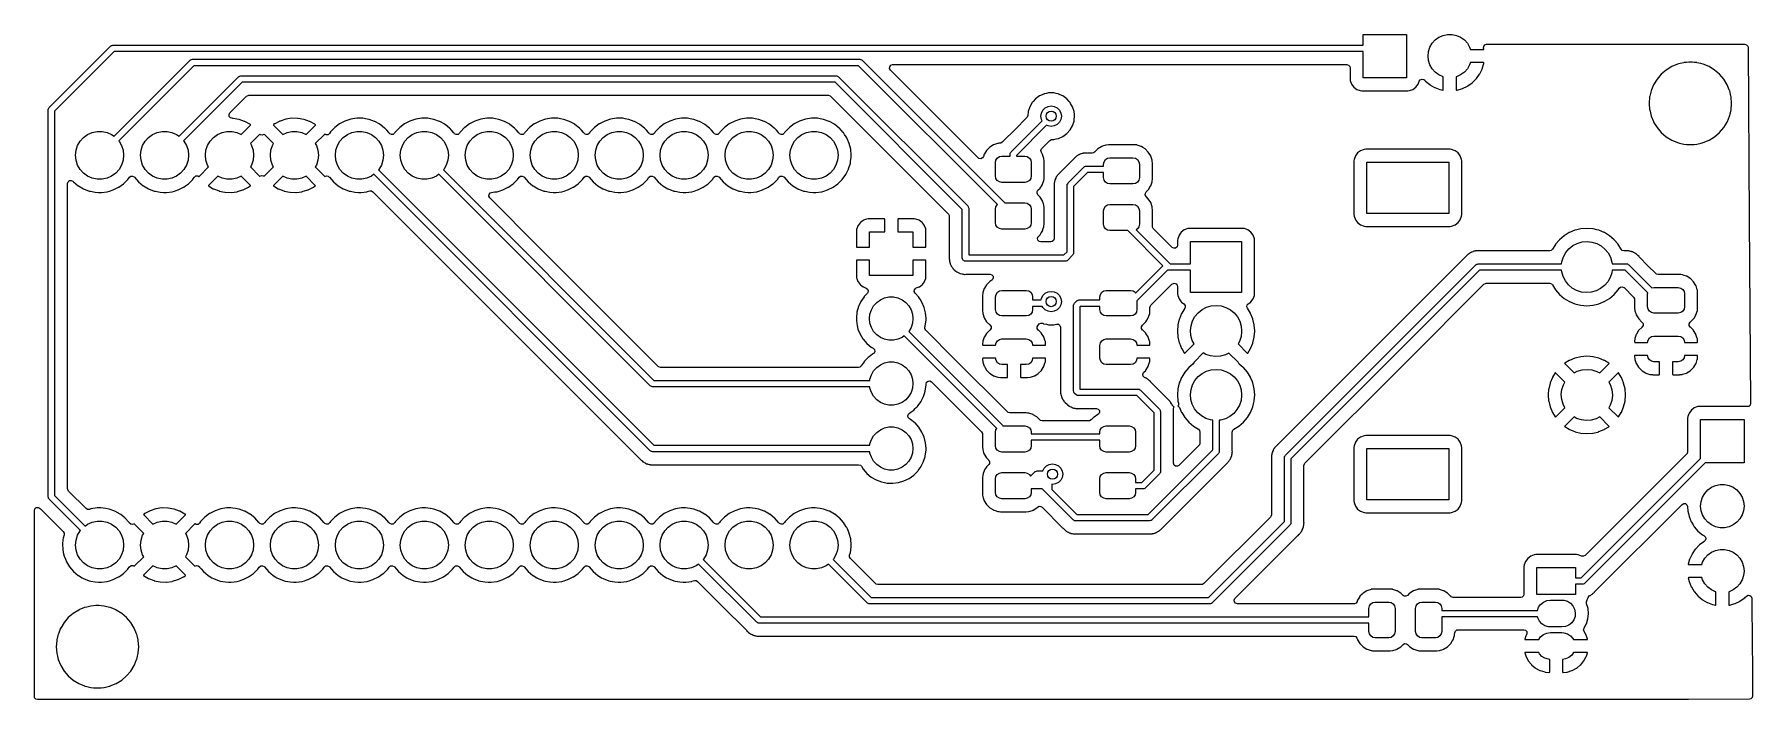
# Model space of a CAD drawing. Extents: x 4.5 to 7.15, y -3.77 to -2.75.
import ezdxf

# ---------------------------------------------------------------- set-up
doc = ezdxf.new("R2010")
doc.units = 0
doc.header["$MEASUREMENT"] = 0
doc.layers.add('BLACK', color=7, linetype='CONTINUOUS')

msp = doc.modelspace()

# ---------------------------------------------------------------- linework, layer by layer
at = {"layer": 'BLACK', "linetype": 'CONTINUOUS'}
for p, q in [((6.54528, -2.76673), (6.54528, -2.75)), ((6.54528, -2.75), (6.6122, -2.75)), ((6.6122, -2.75), (6.6122, -2.81693)), ((6.6684, -2.75164), (6.67524, -2.75018)), ((6.67524, -2.75018), (6.68224, -2.75018)), ((6.68224, -2.75018), (6.68908, -2.75164)), ((4.52211, -2.86266), (4.6166, -2.76817)), ((4.62212, -2.77657), (4.53051, -2.86818)), ((4.6166, -2.76817), (4.6173, -2.76765)), ((4.6173, -2.76765), (4.61742, -2.76751)), ((4.61742, -2.76751), (4.61753, -2.76748)), ((4.61753, -2.76748), (4.61773, -2.76733)), ((4.61773, -2.76733), (4.61892, -2.76707)), ((4.61892, -2.76707), (4.62008, -2.76673)), ((4.62008, -2.76673), (6.54528, -2.76673)), ((6.54528, -2.77657), (4.62212, -2.77657)), ((6.54528, -2.81693), (6.54528, -2.77657)), ((6.64528, -2.78346), (6.64601, -2.77651)), ((6.64601, -2.77651), (6.64817, -2.76985)), ((6.64817, -2.76985), (6.65167, -2.76379)), ((6.65167, -2.76379), (6.65635, -2.7586)), ((6.65635, -2.7586), (6.66201, -2.75448)), ((6.66201, -2.75448), (6.6684, -2.75164)), ((6.68908, -2.75164), (6.69547, -2.75448)), ((6.69547, -2.75448), (6.70113, -2.7586)), ((6.70113, -2.7586), (6.70581, -2.76379)), ((6.70581, -2.76379), (6.70931, -2.76985)), ((6.70931, -2.76985), (6.71048, -2.77346)), ((6.71048, -2.77346), (6.73064, -2.77346)), ((6.73064, -2.77346), (6.73118, -2.77331)), ((6.7308, -2.77127), (6.73092, -2.76847)), ((6.73123, -2.77295), (6.7308, -2.77127)), ((6.73092, -2.76847), (6.73252, -2.76618)), ((6.73118, -2.77331), (6.73123, -2.77295)), ((6.73252, -2.76618), (6.7351, -2.76512)), ((6.7351, -2.76512), (6.73562, -2.7651)), ((6.73562, -2.7651), (7.133, -2.7651)), ((7.133, -2.7651), (7.13568, -2.76589)), ((7.13568, -2.76589), (7.13751, -2.768)), ((7.13751, -2.768), (7.13796, -2.77002)), ((7.13796, -2.77002), (7.13983, -3.03415)), ((4.62212, -2.90695), (4.73924, -2.78983)), ((4.74475, -2.79823), (4.62916, -2.91383)), ((4.73924, -2.78983), (4.73994, -2.7893)), ((4.73994, -2.7893), (4.74006, -2.78917)), ((4.74006, -2.78917), (4.74016, -2.78913)), ((4.74016, -2.78913), (4.74037, -2.78898)), ((4.74037, -2.78898), (4.74155, -2.78873)), ((4.74155, -2.78873), (4.74272, -2.78839)), ((4.74272, -2.78839), (5.77047, -2.78839)), ((5.76843, -2.79823), (4.74475, -2.79823)), ((5.98227, -3.01206), (5.76843, -2.79823)), ((5.77047, -2.78839), (5.77134, -2.78851)), ((5.77134, -2.78851), (5.77152, -2.7885)), ((5.77152, -2.7885), (5.77162, -2.78855)), ((5.77162, -2.78855), (5.77187, -2.78859)), ((5.77187, -2.78859), (5.77289, -2.78925)), ((5.77289, -2.78925), (5.77395, -2.78983)), ((5.77395, -2.78983), (5.99348, -3.00935)), ((5.81616, -2.80261), (5.81636, -2.79982)), ((5.8175, -2.80506), (5.81616, -2.80261)), ((5.81636, -2.79982), (5.81803, -2.79758)), ((5.81803, -2.79758), (5.82065, -2.79661)), ((5.82065, -2.79661), (5.82101, -2.79659)), ((5.82101, -2.79659), (6.5203, -2.79659)), ((6.5203, -2.79659), (6.52298, -2.79738)), ((6.52298, -2.79738), (6.52481, -2.79949)), ((6.52481, -2.79949), (6.52526, -2.80156)), ((6.52526, -2.80156), (6.52526, -2.81882)), ((6.64601, -2.79042), (6.64528, -2.78346)), ((6.64817, -2.79708), (6.64601, -2.79042)), ((6.65167, -2.80313), (6.64817, -2.79708)), ((6.65635, -2.80833), (6.65167, -2.80313)), ((6.70581, -2.80313), (6.70113, -2.80833)), ((6.70931, -2.79708), (6.70581, -2.80313)), ((6.71048, -2.79346), (6.70931, -2.79708)), ((6.73065, -2.79346), (6.71048, -2.79346)), ((6.72482, -2.81091), (6.72853, -2.8034)), ((6.72853, -2.8034), (6.72868, -2.80302)), ((6.72868, -2.80302), (6.73112, -2.795)), ((6.73117, -2.79361), (6.73065, -2.79346)), ((6.73112, -2.795), (6.7312, -2.7946)), ((6.73126, -2.79417), (6.73117, -2.79361)), ((6.7312, -2.7946), (6.73126, -2.79417)), ((7.02037, -2.7997), (7.01187, -2.80491)), ((7.02055, -2.79963), (7.02037, -2.7997)), ((7.0294, -2.79596), (7.02055, -2.79963)), ((7.02055, -2.79963), (7.02055, -2.79963)), ((7.02958, -2.79589), (7.0294, -2.79596)), ((7.0294, -2.79596), (7.0294, -2.79596)), ((7.03329, -2.795), (7.02958, -2.79589)), ((7.03909, -2.7936), (7.03329, -2.795)), ((7.03928, -2.79356), (7.03909, -2.7936)), ((7.03909, -2.7936), (7.03909, -2.7936)), ((7.04321, -2.79325), (7.03928, -2.79356)), ((7.04663, -2.79298), (7.04321, -2.79325)), ((7.04672, -2.79297), (7.04663, -2.79298)), ((7.04663, -2.79298), (7.04663, -2.79298)), ((7.0517, -2.79297), (7.04672, -2.79297)), ((7.0518, -2.79298), (7.0517, -2.79297)), ((7.05522, -2.79325), (7.0518, -2.79298)), ((7.0518, -2.79298), (7.0518, -2.79298)), ((7.05915, -2.79356), (7.05522, -2.79325)), ((7.05934, -2.7936), (7.05915, -2.79356)), ((7.06514, -2.795), (7.05934, -2.7936)), ((7.05934, -2.7936), (7.05934, -2.7936)), ((7.06884, -2.79589), (7.06514, -2.795)), ((7.06902, -2.79596), (7.06884, -2.79589)), ((7.07787, -2.79963), (7.06902, -2.79596)), ((7.06902, -2.79596), (7.06902, -2.79596)), ((7.07805, -2.7997), (7.07787, -2.79963)), ((7.07787, -2.79963), (7.07787, -2.79963)), ((7.08655, -2.80491), (7.07805, -2.7997)), ((4.72212, -2.90695), (4.81365, -2.81542)), ((4.81916, -2.82382), (4.72916, -2.91383)), ((4.81365, -2.81542), (4.81435, -2.81489)), ((4.81435, -2.81489), (4.81447, -2.81476)), ((4.81447, -2.81476), (4.81457, -2.81473)), ((4.81457, -2.81473), (4.81478, -2.81457)), ((4.81478, -2.81457), (4.81596, -2.81432)), ((4.81596, -2.81432), (4.81713, -2.81398)), ((4.81713, -2.81398), (5.73425, -2.81398)), ((5.73221, -2.82382), (4.81916, -2.82382)), ((5.92815, -3.01975), (5.73221, -2.82382)), ((5.73425, -2.81398), (5.73512, -2.8141)), ((5.73512, -2.8141), (5.7353, -2.81409)), ((5.7353, -2.81409), (5.7354, -2.81414)), ((5.7354, -2.81414), (5.73565, -2.81418)), ((5.73565, -2.81418), (5.73667, -2.81484)), ((5.73667, -2.81484), (5.73773, -2.81542)), ((5.73773, -2.81542), (5.93655, -3.01424)), ((5.95239, -2.93996), (5.8175, -2.80506)), ((6.52526, -2.81882), (6.52552, -2.82127)), ((6.52552, -2.82127), (6.52753, -2.82664)), ((6.52753, -2.82664), (6.53097, -2.83123)), ((6.6122, -2.81693), (6.54528, -2.81693)), ((6.62651, -2.83123), (6.62995, -2.82664)), ((6.62995, -2.82664), (6.63168, -2.822)), ((6.63168, -2.822), (6.63336, -2.81977)), ((6.63336, -2.81977), (6.63598, -2.81879)), ((6.63598, -2.81879), (6.63871, -2.81939)), ((6.63871, -2.81939), (6.64008, -2.8205)), ((6.64008, -2.8205), (6.64107, -2.82164)), ((6.64107, -2.82164), (6.64136, -2.82192)), ((6.64136, -2.82192), (6.64781, -2.82728)), ((6.64781, -2.82728), (6.64814, -2.82751)), ((6.64814, -2.82751), (6.65538, -2.83174)), ((6.66201, -2.81245), (6.65635, -2.80833)), ((6.6684, -2.81529), (6.66201, -2.81245)), ((6.66874, -2.81536), (6.6684, -2.81529)), ((6.66874, -2.8354), (6.66874, -2.81536)), ((6.68908, -2.81529), (6.68874, -2.81536)), ((6.68874, -2.81536), (6.68874, -2.83537)), ((6.69547, -2.81245), (6.68908, -2.81529)), ((6.70113, -2.80833), (6.69547, -2.81245)), ((6.6985, -2.83332), (6.70603, -2.82964)), ((6.70603, -2.82964), (6.70638, -2.82943)), ((6.70638, -2.82943), (6.7132, -2.82456)), ((6.7132, -2.82456), (6.71351, -2.8243)), ((6.71351, -2.8243), (6.71945, -2.81838)), ((6.71945, -2.81838), (6.71971, -2.81807)), ((6.71971, -2.81807), (6.72461, -2.81126)), ((6.72461, -2.81126), (6.72482, -2.81091)), ((6.99254, -2.82764), (6.98934, -2.83537)), ((6.99261, -2.82746), (6.99254, -2.82764)), ((6.99254, -2.82764), (6.99254, -2.82764)), ((6.99782, -2.81896), (6.99261, -2.82746)), ((7.0043, -2.81138), (6.99782, -2.81896)), ((7.01187, -2.80491), (7.0043, -2.81138)), ((7.09413, -2.81138), (7.08655, -2.80491)), ((7.1006, -2.81896), (7.09413, -2.81138)), ((7.10581, -2.82746), (7.1006, -2.81896)), ((7.10589, -2.82764), (7.10581, -2.82746)), ((7.10909, -2.83537), (7.10589, -2.82764)), ((7.10589, -2.82764), (7.10589, -2.82764)), ((4.8005, -2.8708), (4.826, -2.84529)), ((4.826, -2.84529), (4.82846, -2.84395)), ((4.82846, -2.84395), (4.82951, -2.84384)), ((4.82951, -2.84384), (5.72187, -2.84384)), ((5.72187, -2.84384), (5.72455, -2.84463)), ((5.72455, -2.84463), (5.72537, -2.84529)), ((5.72537, -2.84529), (5.90668, -3.02659)), ((6.03586, -2.85484), (6.03211, -2.86136)), ((6.03722, -2.85334), (6.03586, -2.85484)), ((6.04072, -2.84945), (6.03722, -2.85334)), ((6.0409, -2.84926), (6.04072, -2.84945)), ((6.04072, -2.84945), (6.04072, -2.84945)), ((6.04698, -2.84484), (6.0409, -2.84926)), ((6.04722, -2.84473), (6.04698, -2.84484)), ((6.05361, -2.84189), (6.04722, -2.84473)), ((6.04722, -2.84473), (6.04722, -2.84473)), ((6.05385, -2.84178), (6.05361, -2.84189)), ((6.05361, -2.84189), (6.05361, -2.84189)), ((6.05752, -2.841), (6.05385, -2.84178)), ((6.06095, -2.84027), (6.05752, -2.841)), ((6.0612, -2.84022), (6.06095, -2.84027)), ((6.06095, -2.84027), (6.06095, -2.84027)), ((6.06872, -2.84022), (6.0612, -2.84022)), ((6.06897, -2.84027), (6.06872, -2.84022)), ((6.0724, -2.841), (6.06897, -2.84027)), ((6.06897, -2.84027), (6.06897, -2.84027)), ((6.07607, -2.84178), (6.0724, -2.841)), ((6.07631, -2.84189), (6.07607, -2.84178)), ((6.08271, -2.84473), (6.07631, -2.84189)), ((6.07631, -2.84189), (6.07631, -2.84189)), ((6.08294, -2.84484), (6.08271, -2.84473)), ((6.08271, -2.84473), (6.08271, -2.84473)), ((6.08903, -2.84926), (6.08294, -2.84484)), ((6.0892, -2.84945), (6.08903, -2.84926)), ((6.09271, -2.85334), (6.0892, -2.84945)), ((6.0892, -2.84945), (6.0892, -2.84945)), ((6.09406, -2.85484), (6.09271, -2.85334)), ((6.0949, -2.8563), (6.09406, -2.85484)), ((6.09782, -2.86136), (6.0949, -2.8563)), ((6.53097, -2.83123), (6.53556, -2.83467)), ((6.53556, -2.83467), (6.54093, -2.83668)), ((6.54093, -2.83668), (6.54338, -2.83695)), ((6.54338, -2.83695), (6.6141, -2.83695)), ((6.6141, -2.83695), (6.61655, -2.83668)), ((6.61655, -2.83668), (6.62192, -2.83467)), ((6.62192, -2.83467), (6.62651, -2.83123)), ((6.65538, -2.83174), (6.65575, -2.83192)), ((6.65575, -2.83192), (6.66358, -2.83491)), ((6.66358, -2.83491), (6.66397, -2.83502)), ((6.66397, -2.83502), (6.66804, -2.83585)), ((6.66804, -2.83585), (6.66859, -2.8358)), ((6.66859, -2.8358), (6.66874, -2.8354)), ((6.68874, -2.83537), (6.6889, -2.83592)), ((6.6889, -2.83592), (6.68943, -2.836)), ((6.68943, -2.836), (6.68969, -2.83597)), ((6.68969, -2.83597), (6.69009, -2.83588)), ((6.69009, -2.83588), (6.69812, -2.83347)), ((6.69812, -2.83347), (6.6985, -2.83332)), ((6.98647, -2.84636), (6.98569, -2.8563)), ((6.98569, -2.8563), (6.98647, -2.86624)), ((6.9868, -2.84499), (6.98647, -2.84636)), ((6.98875, -2.83686), (6.9868, -2.84499)), ((6.9888, -2.83667), (6.98875, -2.83686)), ((6.98934, -2.83537), (6.9888, -2.83667)), ((7.10963, -2.83667), (7.10909, -2.83537)), ((7.10967, -2.83686), (7.10963, -2.83667)), ((7.11162, -2.84499), (7.10967, -2.83686)), ((7.11195, -2.84636), (7.11162, -2.84499)), ((7.11274, -2.8563), (7.11195, -2.84636)), ((7.11195, -2.86624), (7.11274, -2.8563)), ((4.52067, -2.86614), (4.5208, -2.86527)), ((4.52067, -3.46201), (4.52067, -2.86614)), ((4.52078, -2.86509), (4.52084, -2.865)), ((4.5208, -2.86527), (4.52078, -2.86509)), ((4.52084, -2.865), (4.52087, -2.86474)), ((4.52087, -2.86474), (4.52153, -2.86373)), ((4.52153, -2.86373), (4.52211, -2.86266)), ((4.53051, -2.86818), (4.53051, -3.45997)), ((4.79911, -2.87354), (4.8003, -2.87101)), ((4.79947, -2.87631), (4.79911, -2.87354)), ((4.80127, -2.87844), (4.79947, -2.87631)), ((4.8003, -2.87101), (4.8005, -2.8708)), ((4.80395, -2.87926), (4.80127, -2.87844)), ((4.80498, -2.87928), (4.80395, -2.87926)), ((4.80539, -2.87931), (4.80498, -2.87928)), ((4.81421, -2.88089), (4.80539, -2.87931)), ((4.81461, -2.88099), (4.81421, -2.88089)), ((4.82306, -2.88398), (4.81461, -2.88099)), ((4.87746, -2.88359), (4.86951, -2.88773)), ((4.87783, -2.88343), (4.87746, -2.88359)), ((4.88635, -2.88065), (4.87783, -2.88343)), ((4.88675, -2.88055), (4.88635, -2.88065)), ((4.89561, -2.8792), (4.88675, -2.88055)), ((4.89602, -2.87917), (4.89561, -2.8792)), ((4.90498, -2.87928), (4.89602, -2.87917)), ((4.90539, -2.87931), (4.90498, -2.87928)), ((4.91421, -2.88089), (4.90539, -2.87931)), ((4.91461, -2.88099), (4.91421, -2.88089)), ((4.92306, -2.88398), (4.91461, -2.88099)), ((4.97763, -2.88348), (4.96931, -2.88781)), ((4.98654, -2.88056), (4.97763, -2.88348)), ((4.99581, -2.87914), (4.98654, -2.88056)), ((4.99602, -2.87915), (4.99581, -2.87914)), ((5.00168, -2.87922), (4.99602, -2.87915)), ((4.99602, -2.87915), (4.99602, -2.87915)), ((5.00519, -2.87926), (5.00168, -2.87922)), ((5.00921, -2.87997), (5.00519, -2.87926)), ((5.01422, -2.88087), (5.00921, -2.87997)), ((5.01442, -2.8809), (5.01422, -2.88087)), ((5.01422, -2.88087), (5.01422, -2.88087)), ((5.01461, -2.88097), (5.01442, -2.8809)), ((5.02307, -2.88397), (5.01461, -2.88097)), ((5.01461, -2.88097), (5.01461, -2.88097)), ((5.07763, -2.88348), (5.06931, -2.88781)), ((5.08654, -2.88056), (5.07763, -2.88348)), ((5.09581, -2.87914), (5.08654, -2.88056)), ((5.09602, -2.87915), (5.09581, -2.87914)), ((5.10168, -2.87922), (5.09602, -2.87915)), ((5.09602, -2.87915), (5.09602, -2.87915)), ((5.10519, -2.87926), (5.10168, -2.87922)), ((5.10921, -2.87997), (5.10519, -2.87926)), ((5.11422, -2.88087), (5.10921, -2.87997)), ((5.11442, -2.8809), (5.11422, -2.88087)), ((5.11422, -2.88087), (5.11422, -2.88087)), ((5.11461, -2.88097), (5.11442, -2.8809)), ((5.12307, -2.88397), (5.11461, -2.88097)), ((5.11461, -2.88097), (5.11461, -2.88097)), ((5.17763, -2.88348), (5.16931, -2.88781)), ((5.18654, -2.88056), (5.17763, -2.88348)), ((5.19581, -2.87914), (5.18654, -2.88056)), ((5.19602, -2.87915), (5.19581, -2.87914)), ((5.20168, -2.87922), (5.19602, -2.87915)), ((5.19602, -2.87915), (5.19602, -2.87915)), ((5.20519, -2.87926), (5.20168, -2.87922)), ((5.20921, -2.87997), (5.20519, -2.87926)), ((5.21422, -2.88087), (5.20921, -2.87997)), ((5.21442, -2.8809), (5.21422, -2.88087)), ((5.21422, -2.88087), (5.21422, -2.88087)), ((5.21461, -2.88097), (5.21442, -2.8809)), ((5.22307, -2.88397), (5.21461, -2.88097)), ((5.21461, -2.88097), (5.21461, -2.88097)), ((5.27763, -2.88348), (5.26931, -2.88781)), ((5.28654, -2.88056), (5.27763, -2.88348)), ((5.29581, -2.87914), (5.28654, -2.88056)), ((5.29602, -2.87915), (5.29581, -2.87914)), ((5.30168, -2.87922), (5.29602, -2.87915)), ((5.29602, -2.87915), (5.29602, -2.87915)), ((5.30519, -2.87926), (5.30168, -2.87922)), ((5.30921, -2.87997), (5.30519, -2.87926)), ((5.31422, -2.88087), (5.30921, -2.87997)), ((5.31442, -2.8809), (5.31422, -2.88087)), ((5.31422, -2.88087), (5.31422, -2.88087)), ((5.31461, -2.88097), (5.31442, -2.8809)), ((5.32307, -2.88397), (5.31461, -2.88097)), ((5.31461, -2.88097), (5.31461, -2.88097)), ((5.37763, -2.88348), (5.36931, -2.88781)), ((5.38654, -2.88056), (5.37763, -2.88348)), ((5.39581, -2.87914), (5.38654, -2.88056)), ((5.39602, -2.87915), (5.39581, -2.87914)), ((5.40168, -2.87922), (5.39602, -2.87915)), ((5.39602, -2.87915), (5.39602, -2.87915)), ((5.40519, -2.87926), (5.40168, -2.87922)), ((5.40921, -2.87997), (5.40519, -2.87926)), ((5.41422, -2.88087), (5.40921, -2.87997)), ((5.41442, -2.8809), (5.41422, -2.88087)), ((5.41422, -2.88087), (5.41422, -2.88087)), ((5.41461, -2.88097), (5.41442, -2.8809)), ((5.42307, -2.88397), (5.41461, -2.88097)), ((5.41461, -2.88097), (5.41461, -2.88097)), ((5.47763, -2.88348), (5.46931, -2.88781)), ((5.48654, -2.88056), (5.47763, -2.88348)), ((5.49581, -2.87914), (5.48654, -2.88056)), ((5.49602, -2.87915), (5.49581, -2.87914)), ((5.50168, -2.87922), (5.49602, -2.87915)), ((5.49602, -2.87915), (5.49602, -2.87915)), ((5.50519, -2.87926), (5.50168, -2.87922)), ((5.50921, -2.87997), (5.50519, -2.87926)), ((5.51422, -2.88087), (5.50921, -2.87997)), ((5.51442, -2.8809), (5.51422, -2.88087)), ((5.51422, -2.88087), (5.51422, -2.88087)), ((5.51461, -2.88097), (5.51442, -2.8809)), ((5.52307, -2.88397), (5.51461, -2.88097)), ((5.51461, -2.88097), (5.51461, -2.88097)), ((5.57763, -2.88348), (5.56931, -2.88781)), ((5.58654, -2.88056), (5.57763, -2.88348)), ((5.59581, -2.87914), (5.58654, -2.88056)), ((5.59602, -2.87915), (5.59581, -2.87914)), ((5.60168, -2.87922), (5.59602, -2.87915)), ((5.59602, -2.87915), (5.59602, -2.87915)), ((5.60519, -2.87926), (5.60168, -2.87922)), ((5.60921, -2.87997), (5.60519, -2.87926)), ((5.61422, -2.88087), (5.60921, -2.87997)), ((5.61442, -2.8809), (5.61422, -2.88087)), ((5.61422, -2.88087), (5.61422, -2.88087)), ((5.61461, -2.88097), (5.61442, -2.8809)), ((5.62307, -2.88397), (5.61461, -2.88097)), ((5.61461, -2.88097), (5.61461, -2.88097)), ((5.67763, -2.88348), (5.66931, -2.88781)), ((5.68654, -2.88056), (5.67763, -2.88348)), ((5.69581, -2.87914), (5.68654, -2.88056)), ((5.69602, -2.87915), (5.69581, -2.87914)), ((5.70168, -2.87922), (5.69602, -2.87915)), ((5.69602, -2.87915), (5.69602, -2.87915)), ((5.70519, -2.87926), (5.70168, -2.87922)), ((5.70921, -2.87997), (5.70519, -2.87926)), ((5.71422, -2.88087), (5.70921, -2.87997)), ((5.71442, -2.8809), (5.71422, -2.88087)), ((5.71422, -2.88087), (5.71422, -2.88087)), ((5.71461, -2.88097), (5.71442, -2.8809)), ((5.72307, -2.88397), (5.71461, -2.88097)), ((5.71461, -2.88097), (5.71461, -2.88097)), ((6.00321, -2.93077), (6.05105, -2.88294)), ((6.02767, -2.878), (6.00937, -2.8963)), ((6.02803, -2.8776), (6.02767, -2.878)), ((6.0291, -2.87501), (6.02803, -2.8776)), ((6.02975, -2.86877), (6.0291, -2.87501)), ((6.02978, -2.86851), (6.02975, -2.86877)), ((6.02975, -2.86877), (6.02975, -2.86877)), ((6.03211, -2.86136), (6.02978, -2.86851)), ((6.04921, -2.87598), (6.04998, -2.87112)), ((6.04998, -2.88085), (6.04921, -2.87598)), ((6.04998, -2.87112), (6.05222, -2.86673)), ((6.05105, -2.88294), (6.04998, -2.88085)), ((6.05222, -2.86673), (6.0557, -2.86324)), ((6.0557, -2.86324), (6.06009, -2.86101)), ((6.06009, -2.86101), (6.06496, -2.86024)), ((6.06496, -2.86024), (6.06983, -2.86101)), ((6.06983, -2.86101), (6.07422, -2.86324)), ((6.07422, -2.86324), (6.0777, -2.86673)), ((6.0777, -2.86673), (6.07994, -2.87112)), ((6.07994, -2.88085), (6.0777, -2.88524)), ((6.07994, -2.87112), (6.08071, -2.87598)), ((6.08071, -2.87598), (6.07994, -2.88085)), ((6.10014, -2.86851), (6.09782, -2.86136)), ((6.09782, -2.89061), (6.10014, -2.88346)), ((6.10017, -2.86877), (6.10014, -2.86851)), ((6.10014, -2.88346), (6.10041, -2.8809)), ((6.10067, -2.87352), (6.10017, -2.86877)), ((6.10017, -2.86877), (6.10017, -2.86877)), ((6.10041, -2.8809), (6.1009, -2.87624)), ((6.10093, -2.87598), (6.10067, -2.87352)), ((6.1009, -2.87624), (6.10093, -2.87598)), ((6.98647, -2.86624), (6.98652, -2.86643)), ((6.98652, -2.86643), (6.98652, -2.86643)), ((6.98652, -2.86643), (6.98756, -2.87078)), ((6.98756, -2.87078), (6.9888, -2.87593)), ((6.9888, -2.87593), (6.98887, -2.87611)), ((6.98887, -2.87611), (6.98887, -2.87611)), ((6.98887, -2.87611), (6.9922, -2.88415)), ((7.10622, -2.88415), (7.10955, -2.87611)), ((7.10955, -2.87611), (7.10963, -2.87593)), ((7.10955, -2.87611), (7.10955, -2.87611)), ((7.10963, -2.87593), (7.11086, -2.87078)), ((7.11086, -2.87078), (7.11191, -2.86643)), ((7.11191, -2.86643), (7.11195, -2.86624)), ((7.11191, -2.86643), (7.11191, -2.86643)), ((4.56987, -2.91447), (4.57505, -2.90872)), ((4.57505, -2.90872), (4.5813, -2.90418)), ((4.5813, -2.90418), (4.58837, -2.90103)), ((4.58837, -2.90103), (4.59594, -2.89942)), ((4.59594, -2.89942), (4.60367, -2.89942)), ((4.60367, -2.89942), (4.61124, -2.90103)), ((4.61124, -2.90103), (4.6183, -2.90418)), ((4.6183, -2.90418), (4.62212, -2.90695)), ((4.66987, -2.91447), (4.67505, -2.90872)), ((4.67505, -2.90872), (4.6813, -2.90418)), ((4.6813, -2.90418), (4.68837, -2.90103)), ((4.68837, -2.90103), (4.69594, -2.89942)), ((4.69594, -2.89942), (4.70367, -2.89942)), ((4.70367, -2.89942), (4.71124, -2.90103)), ((4.71124, -2.90103), (4.7183, -2.90418)), ((4.7183, -2.90418), (4.72212, -2.90695)), ((4.76987, -2.91447), (4.77505, -2.90872)), ((4.77505, -2.90872), (4.7813, -2.90418)), ((4.7813, -2.90418), (4.78837, -2.90103)), ((4.78837, -2.90103), (4.79594, -2.89942)), ((4.79594, -2.89942), (4.80367, -2.89942)), ((4.80367, -2.89942), (4.81124, -2.90103)), ((4.81124, -2.90103), (4.81789, -2.90399)), ((4.81789, -2.90399), (4.83198, -2.8899)), ((4.82343, -2.88415), (4.82306, -2.88398)), ((4.83128, -2.88848), (4.82343, -2.88415)), ((4.83161, -2.88871), (4.83128, -2.88848)), ((4.83195, -2.88897), (4.83161, -2.88871)), ((4.84617, -2.90399), (4.83192, -2.91825)), ((4.83226, -2.88939), (4.83195, -2.88897)), ((4.83198, -2.8899), (4.83222, -2.88946)), ((4.83222, -2.88946), (4.83226, -2.88939)), ((4.84655, -2.90382), (4.84617, -2.90399)), ((4.84661, -2.90387), (4.84655, -2.90382)), ((4.84756, -2.90452), (4.84661, -2.90387)), ((4.85031, -2.90505), (4.84756, -2.90452)), ((4.8529, -2.90402), (4.85031, -2.90505)), ((4.8531, -2.90386), (4.8529, -2.90402)), ((4.85355, -2.90411), (4.8531, -2.90386)), ((4.86769, -2.91825), (4.85355, -2.90411)), ((4.86774, -2.88901), (4.8674, -2.88946)), ((4.8674, -2.88946), (4.86767, -2.88995)), ((4.86767, -2.88995), (4.88172, -2.90399)), ((4.86916, -2.88794), (4.86774, -2.88901)), ((4.86951, -2.88773), (4.86916, -2.88794)), ((4.88172, -2.90399), (4.88837, -2.90103)), ((4.88837, -2.90103), (4.89594, -2.89942)), ((4.89594, -2.89942), (4.90367, -2.89942)), ((4.90367, -2.89942), (4.91124, -2.90103)), ((4.91124, -2.90103), (4.91789, -2.90399)), ((4.91789, -2.90399), (4.93198, -2.8899)), ((4.92343, -2.88415), (4.92306, -2.88398)), ((4.93128, -2.88848), (4.92343, -2.88415)), ((4.93161, -2.88871), (4.93128, -2.88848)), ((4.93195, -2.88897), (4.93161, -2.88871)), ((4.94617, -2.90399), (4.93192, -2.91825)), ((4.93226, -2.88939), (4.93195, -2.88897)), ((4.93198, -2.8899), (4.93226, -2.88939)), ((4.94661, -2.90379), (4.94617, -2.90399)), ((4.94669, -2.9038), (4.94661, -2.90379)), ((4.94873, -2.90476), (4.94669, -2.9038)), ((4.9515, -2.90444), (4.94873, -2.90476)), ((4.95366, -2.90267), (4.9515, -2.90444)), ((4.95534, -2.90021), (4.95366, -2.90267)), ((4.96182, -2.89344), (4.95534, -2.90021)), ((4.96198, -2.89331), (4.96182, -2.89344)), ((4.96915, -2.88793), (4.96198, -2.89331)), ((4.96931, -2.88781), (4.96915, -2.88793)), ((4.96915, -2.88793), (4.96915, -2.88793)), ((4.96987, -2.91447), (4.97505, -2.90872)), ((4.97505, -2.90872), (4.9813, -2.90418)), ((4.9813, -2.90418), (4.98837, -2.90103)), ((4.98837, -2.90103), (4.99594, -2.89942)), ((4.99594, -2.89942), (5.00367, -2.89942)), ((5.00367, -2.89942), (5.01124, -2.90103)), ((5.01124, -2.90103), (5.0183, -2.90418)), ((5.0183, -2.90418), (5.02456, -2.90872)), ((5.02326, -2.88403), (5.02307, -2.88397)), ((5.02307, -2.88397), (5.02307, -2.88397)), ((5.02343, -2.88413), (5.02326, -2.88403)), ((5.02344, -2.88413), (5.02343, -2.88413)), ((5.03129, -2.88847), (5.02344, -2.88413)), ((5.02456, -2.90872), (5.02974, -2.91447)), ((5.03147, -2.88856), (5.03129, -2.88847)), ((5.03129, -2.88847), (5.03129, -2.88847)), ((5.03162, -2.88869), (5.03147, -2.88856)), ((5.03163, -2.88869), (5.03162, -2.88869)), ((5.03866, -2.89425), (5.03163, -2.88869)), ((5.03882, -2.89438), (5.03866, -2.89425)), ((5.03866, -2.89425), (5.03866, -2.89425)), ((5.04184, -2.8977), (5.03882, -2.89438)), ((5.04491, -2.90107), (5.04184, -2.8977)), ((5.04513, -2.90131), (5.04491, -2.90107)), ((5.04524, -2.90148), (5.04513, -2.90131)), ((5.04568, -2.90216), (5.04524, -2.90148)), ((5.04524, -2.90148), (5.04524, -2.90148)), ((5.0465, -2.90312), (5.04568, -2.90216)), ((5.04901, -2.90435), (5.0465, -2.90312)), ((5.05178, -2.90403), (5.04901, -2.90435)), ((5.05394, -2.90226), (5.05178, -2.90403)), ((5.05457, -2.90134), (5.05394, -2.90226)), ((5.05534, -2.90021), (5.05457, -2.90134)), ((5.06182, -2.89344), (5.05534, -2.90021)), ((5.06198, -2.89331), (5.06182, -2.89344)), ((5.06915, -2.88793), (5.06198, -2.89331)), ((5.06931, -2.88781), (5.06915, -2.88793)), ((5.06915, -2.88793), (5.06915, -2.88793)), ((5.06987, -2.91447), (5.07505, -2.90872)), ((5.07505, -2.90872), (5.0813, -2.90418)), ((5.0813, -2.90418), (5.08837, -2.90103)), ((5.08837, -2.90103), (5.09594, -2.89942)), ((5.09594, -2.89942), (5.10367, -2.89942)), ((5.10367, -2.89942), (5.11124, -2.90103)), ((5.11124, -2.90103), (5.1183, -2.90418)), ((5.1183, -2.90418), (5.12456, -2.90872)), ((5.12326, -2.88403), (5.12307, -2.88397)), ((5.12307, -2.88397), (5.12307, -2.88397)), ((5.12343, -2.88413), (5.12326, -2.88403)), ((5.12344, -2.88413), (5.12343, -2.88413)), ((5.13129, -2.88847), (5.12344, -2.88413)), ((5.12456, -2.90872), (5.12974, -2.91447)), ((5.13147, -2.88856), (5.13129, -2.88847)), ((5.13129, -2.88847), (5.13129, -2.88847)), ((5.13162, -2.88869), (5.13147, -2.88856)), ((5.13163, -2.88869), (5.13162, -2.88869)), ((5.13866, -2.89425), (5.13163, -2.88869)), ((5.13882, -2.89438), (5.13866, -2.89425)), ((5.13866, -2.89425), (5.13866, -2.89425)), ((5.14184, -2.8977), (5.13882, -2.89438)), ((5.14491, -2.90107), (5.14184, -2.8977)), ((5.14513, -2.90131), (5.14491, -2.90107)), ((5.14524, -2.90148), (5.14513, -2.90131)), ((5.14568, -2.90216), (5.14524, -2.90148)), ((5.14524, -2.90148), (5.14524, -2.90148)), ((5.1465, -2.90312), (5.14568, -2.90216)), ((5.14901, -2.90435), (5.1465, -2.90312)), ((5.15178, -2.90403), (5.14901, -2.90435)), ((5.15394, -2.90226), (5.15178, -2.90403)), ((5.15457, -2.90134), (5.15394, -2.90226)), ((5.15534, -2.90021), (5.15457, -2.90134)), ((5.16182, -2.89344), (5.15534, -2.90021)), ((5.16198, -2.89331), (5.16182, -2.89344)), ((5.16915, -2.88793), (5.16198, -2.89331)), ((5.16931, -2.88781), (5.16915, -2.88793)), ((5.16915, -2.88793), (5.16915, -2.88793)), ((5.16987, -2.91447), (5.17505, -2.90872)), ((5.17505, -2.90872), (5.1813, -2.90418)), ((5.1813, -2.90418), (5.18837, -2.90103)), ((5.18837, -2.90103), (5.19594, -2.89942)), ((5.19594, -2.89942), (5.20367, -2.89942)), ((5.20367, -2.89942), (5.21124, -2.90103)), ((5.21124, -2.90103), (5.2183, -2.90418)), ((5.2183, -2.90418), (5.22456, -2.90872)), ((5.22326, -2.88403), (5.22307, -2.88397)), ((5.22307, -2.88397), (5.22307, -2.88397)), ((5.22343, -2.88413), (5.22326, -2.88403)), ((5.22344, -2.88413), (5.22343, -2.88413)), ((5.23129, -2.88847), (5.22344, -2.88413)), ((5.22456, -2.90872), (5.22974, -2.91447)), ((5.23147, -2.88856), (5.23129, -2.88847)), ((5.23129, -2.88847), (5.23129, -2.88847)), ((5.23162, -2.88869), (5.23147, -2.88856)), ((5.23163, -2.88869), (5.23162, -2.88869)), ((5.23866, -2.89425), (5.23163, -2.88869)), ((5.23882, -2.89438), (5.23866, -2.89425)), ((5.23866, -2.89425), (5.23866, -2.89425)), ((5.24184, -2.8977), (5.23882, -2.89438)), ((5.24491, -2.90107), (5.24184, -2.8977)), ((5.24513, -2.90131), (5.24491, -2.90107)), ((5.24524, -2.90148), (5.24513, -2.90131)), ((5.24568, -2.90216), (5.24524, -2.90148)), ((5.24524, -2.90148), (5.24524, -2.90148)), ((5.2465, -2.90312), (5.24568, -2.90216)), ((5.24901, -2.90435), (5.2465, -2.90312)), ((5.25178, -2.90403), (5.24901, -2.90435)), ((5.25394, -2.90226), (5.25178, -2.90403)), ((5.25457, -2.90134), (5.25394, -2.90226)), ((5.25534, -2.90021), (5.25457, -2.90134)), ((5.26182, -2.89344), (5.25534, -2.90021)), ((5.26198, -2.89331), (5.26182, -2.89344)), ((5.26915, -2.88793), (5.26198, -2.89331)), ((5.26931, -2.88781), (5.26915, -2.88793)), ((5.26915, -2.88793), (5.26915, -2.88793)), ((5.26987, -2.91447), (5.27505, -2.90872)), ((5.27505, -2.90872), (5.2813, -2.90418)), ((5.2813, -2.90418), (5.28837, -2.90103)), ((5.28837, -2.90103), (5.29594, -2.89942)), ((5.29594, -2.89942), (5.30367, -2.89942)), ((5.30367, -2.89942), (5.31124, -2.90103)), ((5.31124, -2.90103), (5.3183, -2.90418)), ((5.3183, -2.90418), (5.32456, -2.90872)), ((5.32326, -2.88403), (5.32307, -2.88397)), ((5.32307, -2.88397), (5.32307, -2.88397)), ((5.32343, -2.88413), (5.32326, -2.88403)), ((5.32344, -2.88413), (5.32343, -2.88413)), ((5.33129, -2.88847), (5.32344, -2.88413)), ((5.32456, -2.90872), (5.32974, -2.91447)), ((5.33147, -2.88856), (5.33129, -2.88847)), ((5.33129, -2.88847), (5.33129, -2.88847)), ((5.33162, -2.88869), (5.33147, -2.88856)), ((5.33163, -2.88869), (5.33162, -2.88869)), ((5.33866, -2.89425), (5.33163, -2.88869)), ((5.33882, -2.89438), (5.33866, -2.89425)), ((5.33866, -2.89425), (5.33866, -2.89425)), ((5.34184, -2.8977), (5.33882, -2.89438)), ((5.34491, -2.90107), (5.34184, -2.8977)), ((5.34513, -2.90131), (5.34491, -2.90107)), ((5.34524, -2.90148), (5.34513, -2.90131)), ((5.34568, -2.90216), (5.34524, -2.90148)), ((5.34524, -2.90148), (5.34524, -2.90148)), ((5.3465, -2.90312), (5.34568, -2.90216)), ((5.34901, -2.90435), (5.3465, -2.90312)), ((5.35178, -2.90403), (5.34901, -2.90435)), ((5.35394, -2.90226), (5.35178, -2.90403)), ((5.35457, -2.90134), (5.35394, -2.90226)), ((5.35534, -2.90021), (5.35457, -2.90134)), ((5.36182, -2.89344), (5.35534, -2.90021)), ((5.36198, -2.89331), (5.36182, -2.89344)), ((5.36915, -2.88793), (5.36198, -2.89331)), ((5.36931, -2.88781), (5.36915, -2.88793)), ((5.36915, -2.88793), (5.36915, -2.88793)), ((5.36987, -2.91447), (5.37505, -2.90872)), ((5.37505, -2.90872), (5.3813, -2.90418)), ((5.3813, -2.90418), (5.38837, -2.90103)), ((5.38837, -2.90103), (5.39594, -2.89942)), ((5.39594, -2.89942), (5.40367, -2.89942)), ((5.40367, -2.89942), (5.41124, -2.90103)), ((5.41124, -2.90103), (5.4183, -2.90418)), ((5.4183, -2.90418), (5.42456, -2.90872)), ((5.42326, -2.88403), (5.42307, -2.88397)), ((5.42307, -2.88397), (5.42307, -2.88397)), ((5.42343, -2.88413), (5.42326, -2.88403)), ((5.42344, -2.88413), (5.42343, -2.88413)), ((5.43129, -2.88847), (5.42344, -2.88413)), ((5.42456, -2.90872), (5.42974, -2.91447)), ((5.43147, -2.88856), (5.43129, -2.88847)), ((5.43129, -2.88847), (5.43129, -2.88847)), ((5.43162, -2.88869), (5.43147, -2.88856)), ((5.43163, -2.88869), (5.43162, -2.88869)), ((5.43866, -2.89425), (5.43163, -2.88869)), ((5.43882, -2.89438), (5.43866, -2.89425)), ((5.43866, -2.89425), (5.43866, -2.89425)), ((5.44184, -2.8977), (5.43882, -2.89438)), ((5.44491, -2.90107), (5.44184, -2.8977)), ((5.44513, -2.90131), (5.44491, -2.90107)), ((5.44524, -2.90148), (5.44513, -2.90131)), ((5.44568, -2.90216), (5.44524, -2.90148)), ((5.44524, -2.90148), (5.44524, -2.90148)), ((5.4465, -2.90312), (5.44568, -2.90216)), ((5.44901, -2.90435), (5.4465, -2.90312)), ((5.45178, -2.90403), (5.44901, -2.90435)), ((5.45394, -2.90226), (5.45178, -2.90403)), ((5.45457, -2.90134), (5.45394, -2.90226)), ((5.45534, -2.90021), (5.45457, -2.90134)), ((5.46182, -2.89344), (5.45534, -2.90021)), ((5.46198, -2.89331), (5.46182, -2.89344)), ((5.46915, -2.88793), (5.46198, -2.89331)), ((5.46931, -2.88781), (5.46915, -2.88793)), ((5.46915, -2.88793), (5.46915, -2.88793)), ((5.46987, -2.91447), (5.47505, -2.90872)), ((5.47505, -2.90872), (5.4813, -2.90418)), ((5.4813, -2.90418), (5.48837, -2.90103)), ((5.48837, -2.90103), (5.49594, -2.89942)), ((5.49594, -2.89942), (5.50367, -2.89942)), ((5.50367, -2.89942), (5.51124, -2.90103)), ((5.51124, -2.90103), (5.5183, -2.90418)), ((5.5183, -2.90418), (5.52456, -2.90872)), ((5.52326, -2.88403), (5.52307, -2.88397)), ((5.52307, -2.88397), (5.52307, -2.88397)), ((5.52343, -2.88413), (5.52326, -2.88403)), ((5.52344, -2.88413), (5.52343, -2.88413)), ((5.53129, -2.88847), (5.52344, -2.88413)), ((5.52456, -2.90872), (5.52974, -2.91447)), ((5.53147, -2.88856), (5.53129, -2.88847)), ((5.53129, -2.88847), (5.53129, -2.88847)), ((5.53162, -2.88869), (5.53147, -2.88856)), ((5.53163, -2.88869), (5.53162, -2.88869)), ((5.53866, -2.89425), (5.53163, -2.88869)), ((5.53882, -2.89438), (5.53866, -2.89425)), ((5.53866, -2.89425), (5.53866, -2.89425)), ((5.54184, -2.8977), (5.53882, -2.89438)), ((5.54491, -2.90107), (5.54184, -2.8977)), ((5.54513, -2.90131), (5.54491, -2.90107)), ((5.54524, -2.90148), (5.54513, -2.90131)), ((5.54568, -2.90216), (5.54524, -2.90148)), ((5.54524, -2.90148), (5.54524, -2.90148)), ((5.5465, -2.90312), (5.54568, -2.90216)), ((5.54901, -2.90435), (5.5465, -2.90312)), ((5.55178, -2.90403), (5.54901, -2.90435)), ((5.55394, -2.90226), (5.55178, -2.90403)), ((5.55457, -2.90134), (5.55394, -2.90226)), ((5.55534, -2.90021), (5.55457, -2.90134)), ((5.56182, -2.89344), (5.55534, -2.90021)), ((5.56198, -2.89331), (5.56182, -2.89344)), ((5.56915, -2.88793), (5.56198, -2.89331)), ((5.56931, -2.88781), (5.56915, -2.88793)), ((5.56915, -2.88793), (5.56915, -2.88793)), ((5.56987, -2.91447), (5.57505, -2.90872)), ((5.57505, -2.90872), (5.5813, -2.90418)), ((5.5813, -2.90418), (5.58837, -2.90103)), ((5.58837, -2.90103), (5.59594, -2.89942)), ((5.59594, -2.89942), (5.60367, -2.89942)), ((5.60367, -2.89942), (5.61124, -2.90103)), ((5.61124, -2.90103), (5.6183, -2.90418)), ((5.6183, -2.90418), (5.62456, -2.90872)), ((5.62326, -2.88403), (5.62307, -2.88397)), ((5.62307, -2.88397), (5.62307, -2.88397)), ((5.62343, -2.88413), (5.62326, -2.88403)), ((5.62344, -2.88413), (5.62343, -2.88413)), ((5.63129, -2.88847), (5.62344, -2.88413)), ((5.62456, -2.90872), (5.62974, -2.91447)), ((5.63147, -2.88856), (5.63129, -2.88847)), ((5.63129, -2.88847), (5.63129, -2.88847)), ((5.63162, -2.88869), (5.63147, -2.88856)), ((5.63163, -2.88869), (5.63162, -2.88869)), ((5.63866, -2.89425), (5.63163, -2.88869)), ((5.63882, -2.89438), (5.63866, -2.89425)), ((5.63866, -2.89425), (5.63866, -2.89425)), ((5.64184, -2.8977), (5.63882, -2.89438)), ((5.64491, -2.90107), (5.64184, -2.8977)), ((5.64513, -2.90131), (5.64491, -2.90107)), ((5.64524, -2.90148), (5.64513, -2.90131)), ((5.64568, -2.90216), (5.64524, -2.90148)), ((5.64524, -2.90148), (5.64524, -2.90148)), ((5.6465, -2.90312), (5.64568, -2.90216)), ((5.64901, -2.90435), (5.6465, -2.90312)), ((5.65178, -2.90403), (5.64901, -2.90435)), ((5.65394, -2.90226), (5.65178, -2.90403)), ((5.65457, -2.90134), (5.65394, -2.90226)), ((5.65534, -2.90021), (5.65457, -2.90134)), ((5.66182, -2.89344), (5.65534, -2.90021)), ((5.66198, -2.89331), (5.66182, -2.89344)), ((5.66915, -2.88793), (5.66198, -2.89331)), ((5.66931, -2.88781), (5.66915, -2.88793)), ((5.66915, -2.88793), (5.66915, -2.88793)), ((5.66987, -2.91447), (5.67505, -2.90872)), ((5.67505, -2.90872), (5.6813, -2.90418)), ((5.6813, -2.90418), (5.68837, -2.90103)), ((5.68837, -2.90103), (5.69594, -2.89942)), ((5.69594, -2.89942), (5.70367, -2.89942)), ((5.70367, -2.89942), (5.71124, -2.90103)), ((5.71124, -2.90103), (5.7183, -2.90418)), ((5.7183, -2.90418), (5.72456, -2.90872)), ((5.72326, -2.88403), (5.72307, -2.88397)), ((5.72307, -2.88397), (5.72307, -2.88397)), ((5.72343, -2.88413), (5.72326, -2.88403)), ((5.72344, -2.88413), (5.72343, -2.88413)), ((5.73129, -2.88847), (5.72344, -2.88413)), ((5.72456, -2.90872), (5.72974, -2.91447)), ((5.73147, -2.88856), (5.73129, -2.88847)), ((5.73129, -2.88847), (5.73129, -2.88847)), ((5.73162, -2.88869), (5.73147, -2.88856)), ((5.73163, -2.88869), (5.73162, -2.88869)), ((5.73866, -2.89425), (5.73163, -2.88869)), ((5.73882, -2.89438), (5.73866, -2.89425)), ((5.73866, -2.89425), (5.73866, -2.89425)), ((5.74184, -2.8977), (5.73882, -2.89438)), ((5.74491, -2.90107), (5.74184, -2.8977)), ((5.74513, -2.90131), (5.74491, -2.90107)), ((5.74695, -2.90411), (5.74513, -2.90131)), ((5.74926, -2.90769), (5.74695, -2.90411)), ((5.75023, -2.90918), (5.74926, -2.90769)), ((5.75031, -2.90937), (5.75023, -2.90918)), ((5.75132, -2.9117), (5.75031, -2.90937)), ((5.75031, -2.90937), (5.75031, -2.90937)), ((6.00937, -2.8963), (5.99125, -2.91442)), ((6.05801, -2.8899), (6.01161, -2.93629)), ((6.06009, -2.89096), (6.05801, -2.8899)), ((6.06496, -2.89173), (6.06009, -2.89096)), ((6.06983, -2.89096), (6.06496, -2.89173)), ((6.07422, -2.88872), (6.06983, -2.89096)), ((6.0724, -2.91097), (6.07607, -2.91019)), ((6.0777, -2.88524), (6.07422, -2.88872)), ((6.07607, -2.91019), (6.07631, -2.91008)), ((6.07631, -2.91008), (6.08271, -2.90724)), ((6.08271, -2.90724), (6.08294, -2.90713)), ((6.08271, -2.90724), (6.08271, -2.90724)), ((6.08294, -2.90713), (6.08903, -2.90271)), ((6.08903, -2.90271), (6.08943, -2.90226)), ((6.08943, -2.90226), (6.09388, -2.89732)), ((6.09388, -2.89732), (6.09406, -2.89712)), ((6.09388, -2.89732), (6.09388, -2.89732)), ((6.09406, -2.89712), (6.09782, -2.89061)), ((6.9922, -2.88415), (6.99261, -2.88514)), ((6.99261, -2.88514), (6.99782, -2.89364)), ((6.99782, -2.89364), (7.0043, -2.90122)), ((7.0043, -2.90122), (7.01187, -2.90769)), ((7.01187, -2.90769), (7.02037, -2.9129)), ((7.07805, -2.9129), (7.08655, -2.90769)), ((7.08655, -2.90769), (7.09413, -2.90122)), ((7.09413, -2.90122), (7.1006, -2.89364)), ((7.1006, -2.89364), (7.10581, -2.88514)), ((7.10581, -2.88514), (7.10622, -2.88415)), ((4.5628, -2.93622), (4.56361, -2.92853)), ((4.56361, -2.94391), (4.5628, -2.93622)), ((4.56361, -2.92853), (4.566, -2.92117)), ((4.566, -2.92117), (4.56987, -2.91447)), ((4.62916, -2.91383), (4.62974, -2.91447)), ((4.62974, -2.91447), (4.6336, -2.92117)), ((4.6336, -2.92117), (4.63599, -2.92853)), ((4.63599, -2.92853), (4.6368, -2.93622)), ((4.6368, -2.93622), (4.63599, -2.94391)), ((4.6628, -2.93622), (4.66361, -2.92853)), ((4.66361, -2.94391), (4.6628, -2.93622)), ((4.66361, -2.92853), (4.666, -2.92117)), ((4.666, -2.92117), (4.66987, -2.91447)), ((4.72916, -2.91383), (4.72974, -2.91447)), ((4.72974, -2.91447), (4.7336, -2.92117)), ((4.7336, -2.92117), (4.73599, -2.92853)), ((4.73599, -2.92853), (4.7368, -2.93622)), ((4.7368, -2.93622), (4.73599, -2.94391)), ((4.7628, -2.93622), (4.76361, -2.92853)), ((4.76361, -2.94391), (4.7628, -2.93622)), ((4.76361, -2.92853), (4.766, -2.92117)), ((4.766, -2.92117), (4.76987, -2.91447)), ((4.83192, -2.91825), (4.8336, -2.92117)), ((4.8336, -2.92117), (4.83599, -2.92853)), ((4.83599, -2.92853), (4.8368, -2.93622)), ((4.8368, -2.93622), (4.83599, -2.94391)), ((4.8628, -2.93622), (4.86361, -2.92853)), ((4.86361, -2.94391), (4.8628, -2.93622)), ((4.86361, -2.92853), (4.866, -2.92117)), ((4.866, -2.92117), (4.86769, -2.91825)), ((4.93192, -2.91825), (4.9336, -2.92117)), ((4.9336, -2.92117), (4.93599, -2.92853)), ((4.93599, -2.92853), (4.9368, -2.93622)), ((4.9368, -2.93622), (4.93599, -2.94391)), ((4.9628, -2.93622), (4.96361, -2.92853)), ((4.96361, -2.94391), (4.9628, -2.93622)), ((4.96361, -2.92853), (4.966, -2.92117)), ((4.966, -2.92117), (4.96987, -2.91447)), ((5.02974, -2.91447), (5.0336, -2.92117)), ((5.0336, -2.92117), (5.03599, -2.92853)), ((5.03599, -2.92853), (5.0368, -2.93622)), ((5.0368, -2.93622), (5.03599, -2.94391)), ((5.0628, -2.93622), (5.06361, -2.92853)), ((5.06361, -2.94391), (5.0628, -2.93622)), ((5.06361, -2.92853), (5.066, -2.92117)), ((5.066, -2.92117), (5.06987, -2.91447)), ((5.12974, -2.91447), (5.1336, -2.92117)), ((5.1336, -2.92117), (5.13599, -2.92853)), ((5.13599, -2.92853), (5.1368, -2.93622)), ((5.1368, -2.93622), (5.13599, -2.94391)), ((5.1628, -2.93622), (5.16361, -2.92853)), ((5.16361, -2.94391), (5.1628, -2.93622)), ((5.16361, -2.92853), (5.166, -2.92117)), ((5.166, -2.92117), (5.16987, -2.91447)), ((5.22974, -2.91447), (5.2336, -2.92117)), ((5.2336, -2.92117), (5.23599, -2.92853)), ((5.23599, -2.92853), (5.2368, -2.93622)), ((5.2368, -2.93622), (5.23599, -2.94391)), ((5.2628, -2.93622), (5.26361, -2.92853)), ((5.26361, -2.94391), (5.2628, -2.93622)), ((5.26361, -2.92853), (5.266, -2.92117)), ((5.266, -2.92117), (5.26987, -2.91447)), ((5.32974, -2.91447), (5.3336, -2.92117)), ((5.3336, -2.92117), (5.33599, -2.92853)), ((5.33599, -2.92853), (5.3368, -2.93622)), ((5.3368, -2.93622), (5.33599, -2.94391)), ((5.3628, -2.93622), (5.36361, -2.92853)), ((5.36361, -2.94391), (5.3628, -2.93622)), ((5.36361, -2.92853), (5.366, -2.92117)), ((5.366, -2.92117), (5.36987, -2.91447)), ((5.42974, -2.91447), (5.4336, -2.92117)), ((5.4336, -2.92117), (5.43599, -2.92853)), ((5.43599, -2.92853), (5.4368, -2.93622)), ((5.4368, -2.93622), (5.43599, -2.94391)), ((5.4628, -2.93622), (5.46361, -2.92853)), ((5.46361, -2.94391), (5.4628, -2.93622)), ((5.46361, -2.92853), (5.466, -2.92117)), ((5.466, -2.92117), (5.46987, -2.91447)), ((5.52974, -2.91447), (5.5336, -2.92117)), ((5.5336, -2.92117), (5.53599, -2.92853)), ((5.53599, -2.92853), (5.5368, -2.93622)), ((5.5368, -2.93622), (5.53599, -2.94391)), ((5.5628, -2.93622), (5.56361, -2.92853)), ((5.56361, -2.94391), (5.5628, -2.93622)), ((5.56361, -2.92853), (5.566, -2.92117)), ((5.566, -2.92117), (5.56987, -2.91447)), ((5.62974, -2.91447), (5.6336, -2.92117)), ((5.6336, -2.92117), (5.63599, -2.92853)), ((5.63599, -2.92853), (5.6368, -2.93622)), ((5.6368, -2.93622), (5.63599, -2.94391)), ((5.6628, -2.93622), (5.66361, -2.92853)), ((5.66361, -2.94391), (5.6628, -2.93622)), ((5.66361, -2.92853), (5.666, -2.92117)), ((5.666, -2.92117), (5.66987, -2.91447)), ((5.72974, -2.91447), (5.7336, -2.92117)), ((5.7336, -2.92117), (5.73599, -2.92853)), ((5.73599, -2.92853), (5.7368, -2.93622)), ((5.7368, -2.93622), (5.73599, -2.94391)), ((5.75397, -2.91778), (5.75132, -2.9117)), ((5.75625, -2.92688), (5.75397, -2.91778)), ((5.75702, -2.93622), (5.75625, -2.92688)), ((5.75697, -2.93803), (5.75702, -2.93635)), ((5.75702, -2.93635), (5.75702, -2.93622)), ((5.75702, -2.93635), (5.75702, -2.93635)), ((5.96173, -2.93464), (5.96067, -2.93781)), ((5.96205, -2.93412), (5.96173, -2.93464)), ((5.96523, -2.92895), (5.96205, -2.93412)), ((5.96538, -2.92871), (5.96523, -2.92895)), ((5.96523, -2.92895), (5.96523, -2.92895)), ((5.9703, -2.92378), (5.96538, -2.92871)), ((5.97622, -2.92012), (5.9703, -2.92378)), ((5.97771, -2.91962), (5.97622, -2.92012)), ((5.98257, -2.918), (5.97771, -2.91962)), ((5.98283, -2.91791), (5.98257, -2.918)), ((5.98257, -2.918), (5.98257, -2.918)), ((5.9831, -2.91788), (5.98283, -2.91791)), ((5.98504, -2.91768), (5.9831, -2.91788)), ((5.9831, -2.91788), (5.9831, -2.91788)), ((5.98652, -2.91753), (5.98504, -2.91768)), ((5.98722, -2.91741), (5.98652, -2.91753)), ((5.98963, -2.91599), (5.98722, -2.91741)), ((5.99045, -2.91511), (5.98963, -2.91599)), ((5.99067, -2.91488), (5.99045, -2.91511)), ((5.99045, -2.91511), (5.99045, -2.91511)), ((5.99092, -2.91472), (5.99067, -2.91488)), ((5.99125, -2.91442), (5.99092, -2.91472)), ((6.00177, -2.93425), (6.0019, -2.93338)), ((6.00177, -2.9375), (6.00177, -2.93425)), ((6.00188, -2.9332), (6.00194, -2.93311)), ((6.0019, -2.93338), (6.00188, -2.9332)), ((6.00194, -2.93311), (6.00197, -2.93285)), ((6.00197, -2.93285), (6.00263, -2.93184)), ((6.00263, -2.93184), (6.00321, -2.93077)), ((6.01161, -2.93629), (6.01161, -2.9375)), ((6.04914, -2.92905), (6.04997, -2.92638)), ((6.04988, -2.93175), (6.04914, -2.92905)), ((6.05135, -2.93412), (6.04988, -2.93175)), ((6.04997, -2.92638), (6.05059, -2.92563)), ((6.05059, -2.92563), (6.06301, -2.9132)), ((6.05164, -2.93459), (6.05135, -2.93412)), ((6.05173, -2.93486), (6.05164, -2.93459)), ((6.05374, -2.94089), (6.05173, -2.93486)), ((6.06301, -2.9132), (6.06547, -2.91187)), ((6.06547, -2.91187), (6.06652, -2.91175)), ((6.06652, -2.91175), (6.06872, -2.91175)), ((6.06872, -2.91175), (6.06897, -2.9117)), ((6.06897, -2.9117), (6.0724, -2.91097)), ((6.06897, -2.9117), (6.06897, -2.9117)), ((6.10558, -2.93667), (6.10519, -2.93693)), ((6.10673, -2.93583), (6.10558, -2.93667)), ((6.10698, -2.93565), (6.10673, -2.93583)), ((6.10673, -2.93583), (6.10673, -2.93583)), ((6.10773, -2.93535), (6.10698, -2.93565)), ((6.10842, -2.93501), (6.10773, -2.93535)), ((6.10884, -2.93476), (6.10842, -2.93501)), ((6.10911, -2.93461), (6.10884, -2.93476)), ((6.10884, -2.93476), (6.10884, -2.93476)), ((6.11078, -2.93412), (6.10911, -2.93461)), ((6.11122, -2.93397), (6.11078, -2.93412)), ((6.11284, -2.93333), (6.11122, -2.93397)), ((6.11315, -2.93329), (6.11284, -2.93333)), ((6.11363, -2.93323), (6.11315, -2.93329)), ((6.11315, -2.93329), (6.11315, -2.93329)), ((6.1144, -2.93307), (6.11363, -2.93323)), ((6.11448, -2.93305), (6.1144, -2.93307)), ((6.11516, -2.93285), (6.11448, -2.93305)), ((6.1169, -2.93279), (6.11516, -2.93285)), ((6.11737, -2.93276), (6.1169, -2.93279)), ((6.11753, -2.93274), (6.11737, -2.93276)), ((6.11737, -2.93276), (6.11737, -2.93276)), ((6.11737, -2.93276), (6.11737, -2.93276)), ((6.11737, -2.93276), (6.11737, -2.93276)), ((6.11862, -2.93274), (6.11753, -2.93274)), ((6.11878, -2.93273), (6.11862, -2.93274)), ((6.12115, -2.93266), (6.11878, -2.93273)), ((6.12146, -2.93265), (6.12115, -2.93266)), ((6.12176, -2.93272), (6.12146, -2.93265)), ((6.1222, -2.93274), (6.12176, -2.93272)), ((6.12832, -2.93274), (6.1222, -2.93274)), ((6.12993, -2.93247), (6.12832, -2.93274)), ((6.13185, -2.9311), (6.12993, -2.93247)), ((6.13192, -2.93117), (6.13185, -2.9311)), ((6.13684, -2.92624), (6.13192, -2.93117)), ((6.14276, -2.92258), (6.13684, -2.92624)), ((6.14391, -2.92219), (6.14276, -2.92258)), ((6.14911, -2.92046), (6.14391, -2.92219)), ((6.14936, -2.92037), (6.14911, -2.92046)), ((6.14911, -2.92046), (6.14911, -2.92046)), ((6.14963, -2.92034), (6.14936, -2.92037)), ((6.1534, -2.91995), (6.14963, -2.92034)), ((6.14963, -2.92034), (6.14963, -2.92034)), ((6.15353, -2.91994), (6.1534, -2.91995)), ((6.1534, -2.91995), (6.1534, -2.91995)), ((6.19293, -2.91994), (6.15353, -2.91994)), ((6.19508, -2.92016), (6.19293, -2.91994)), ((6.19677, -2.92033), (6.19508, -2.92016)), ((6.19704, -2.92036), (6.19677, -2.92033)), ((6.19677, -2.92033), (6.19677, -2.92033)), ((6.1973, -2.92045), (6.19704, -2.92036)), ((6.19733, -2.92046), (6.1973, -2.92045)), ((6.1973, -2.92045), (6.1973, -2.92045)), ((6.20365, -2.92255), (6.19733, -2.92046)), ((6.2039, -2.92271), (6.20365, -2.92255)), ((6.20597, -2.92398), (6.2039, -2.92271)), ((6.2039, -2.92271), (6.2039, -2.92271)), ((6.20958, -2.92621), (6.20597, -2.92398)), ((6.21451, -2.93113), (6.20958, -2.92621)), ((6.21817, -2.93705), (6.21451, -2.93113)), ((6.53688, -2.93255), (6.53344, -2.93714)), ((6.54147, -2.92911), (6.53688, -2.93255)), ((6.54684, -2.9271), (6.54147, -2.92911)), ((6.54929, -2.92683), (6.54684, -2.9271)), ((6.67906, -2.92683), (6.54929, -2.92683)), ((6.68151, -2.9271), (6.67906, -2.92683)), ((6.68688, -2.92911), (6.68151, -2.9271)), ((6.69147, -2.93255), (6.68688, -2.92911)), ((6.69491, -2.93714), (6.69147, -2.93255)), ((7.02037, -2.9129), (7.02055, -2.91297)), ((7.02055, -2.91297), (7.02055, -2.91297)), ((7.02055, -2.91297), (7.0294, -2.91664)), ((7.0294, -2.91664), (7.02958, -2.91671)), ((7.02958, -2.91671), (7.03247, -2.91741)), ((7.03247, -2.91741), (7.03909, -2.91899)), ((7.03909, -2.91899), (7.03909, -2.91899)), ((7.03909, -2.91899), (7.03928, -2.91904)), ((7.03928, -2.91904), (7.04321, -2.91935)), ((7.04321, -2.91935), (7.04663, -2.91962)), ((7.04663, -2.91962), (7.04663, -2.91962)), ((7.04663, -2.91962), (7.04672, -2.91963)), ((7.04672, -2.91963), (7.0517, -2.91963)), ((7.0517, -2.91963), (7.0518, -2.91962)), ((7.0518, -2.91962), (7.05522, -2.91935)), ((7.0518, -2.91962), (7.0518, -2.91962)), ((7.05522, -2.91935), (7.05915, -2.91904)), ((7.05915, -2.91904), (7.05934, -2.91899)), ((7.05934, -2.91899), (7.06595, -2.91741)), ((7.05934, -2.91899), (7.05934, -2.91899)), ((7.06595, -2.91741), (7.06884, -2.91671)), ((7.06884, -2.91671), (7.06902, -2.91664)), ((7.06902, -2.91664), (7.07787, -2.91297)), ((7.07787, -2.91297), (7.07805, -2.9129)), ((7.07787, -2.91297), (7.07787, -2.91297)), ((4.566, -2.95127), (4.56361, -2.94391)), ((4.56987, -2.95797), (4.566, -2.95127)), ((4.57505, -2.96372), (4.56987, -2.95797)), ((4.62974, -2.95797), (4.62456, -2.96372)), ((4.6336, -2.95127), (4.62974, -2.95797)), ((4.63599, -2.94391), (4.6336, -2.95127)), ((4.666, -2.95127), (4.66361, -2.94391)), ((4.66987, -2.95797), (4.666, -2.95127)), ((4.67505, -2.96372), (4.66987, -2.95797)), ((4.72974, -2.95797), (4.72456, -2.96372)), ((4.7336, -2.95127), (4.72974, -2.95797)), ((4.73599, -2.94391), (4.7336, -2.95127)), ((4.75336, -2.96852), (4.76769, -2.95419)), ((4.766, -2.95127), (4.76361, -2.94391)), ((4.76769, -2.95419), (4.766, -2.95127)), ((4.8336, -2.95127), (4.83192, -2.95419)), ((4.83192, -2.95419), (4.84606, -2.96833)), ((4.83599, -2.94391), (4.8336, -2.95127)), ((4.85336, -2.96852), (4.86769, -2.95419)), ((4.866, -2.95127), (4.86361, -2.94391)), ((4.86769, -2.95419), (4.866, -2.95127)), ((4.9336, -2.95127), (4.93192, -2.95419)), ((4.93192, -2.95419), (4.94606, -2.96833)), ((4.93599, -2.94391), (4.9336, -2.95127)), ((4.966, -2.95127), (4.96361, -2.94391)), ((4.96987, -2.95797), (4.966, -2.95127)), ((4.97505, -2.96372), (4.96987, -2.95797)), ((5.02974, -2.95797), (5.02916, -2.95861)), ((5.02916, -2.95861), (5.45322, -3.38268)), ((5.0336, -2.95127), (5.02974, -2.95797)), ((5.03599, -2.94391), (5.0336, -2.95127)), ((5.066, -2.95127), (5.06361, -2.94391)), ((5.06987, -2.95797), (5.066, -2.95127)), ((5.07505, -2.96372), (5.06987, -2.95797)), ((5.12974, -2.95797), (5.12916, -2.95861)), ((5.12916, -2.95861), (5.45322, -3.28268)), ((5.1336, -2.95127), (5.12974, -2.95797)), ((5.13599, -2.94391), (5.1336, -2.95127)), ((5.166, -2.95127), (5.16361, -2.94391)), ((5.16987, -2.95797), (5.166, -2.95127)), ((5.17505, -2.96372), (5.16987, -2.95797)), ((5.22974, -2.95797), (5.22456, -2.96372)), ((5.2336, -2.95127), (5.22974, -2.95797)), ((5.23599, -2.94391), (5.2336, -2.95127)), ((5.266, -2.95127), (5.26361, -2.94391)), ((5.26987, -2.95797), (5.266, -2.95127)), ((5.27505, -2.96372), (5.26987, -2.95797)), ((5.32974, -2.95797), (5.32456, -2.96372)), ((5.3336, -2.95127), (5.32974, -2.95797)), ((5.33599, -2.94391), (5.3336, -2.95127)), ((5.366, -2.95127), (5.36361, -2.94391)), ((5.36987, -2.95797), (5.366, -2.95127)), ((5.37505, -2.96372), (5.36987, -2.95797)), ((5.42974, -2.95797), (5.42456, -2.96372)), ((5.4336, -2.95127), (5.42974, -2.95797)), ((5.43599, -2.94391), (5.4336, -2.95127)), ((5.466, -2.95127), (5.46361, -2.94391)), ((5.46987, -2.95797), (5.466, -2.95127)), ((5.47505, -2.96372), (5.46987, -2.95797)), ((5.52974, -2.95797), (5.52456, -2.96372)), ((5.5336, -2.95127), (5.52974, -2.95797)), ((5.53599, -2.94391), (5.5336, -2.95127)), ((5.566, -2.95127), (5.56361, -2.94391)), ((5.56987, -2.95797), (5.566, -2.95127)), ((5.57505, -2.96372), (5.56987, -2.95797)), ((5.62974, -2.95797), (5.62456, -2.96372)), ((5.6336, -2.95127), (5.62974, -2.95797)), ((5.63599, -2.94391), (5.6336, -2.95127)), ((5.666, -2.95127), (5.66361, -2.94391)), ((5.66987, -2.95797), (5.666, -2.95127)), ((5.67505, -2.96372), (5.66987, -2.95797)), ((5.72974, -2.95797), (5.72456, -2.96372)), ((5.7336, -2.95127), (5.72974, -2.95797)), ((5.73599, -2.94391), (5.7336, -2.95127)), ((5.74925, -2.96487), (5.75291, -2.95747)), ((5.75291, -2.95747), (5.753, -2.95728)), ((5.75291, -2.95747), (5.75291, -2.95747)), ((5.753, -2.95728), (5.75573, -2.94831)), ((5.75573, -2.94831), (5.7561, -2.94549)), ((5.7561, -2.94549), (5.75693, -2.93915)), ((5.75693, -2.93915), (5.75695, -2.93902)), ((5.75693, -2.93915), (5.75693, -2.93915)), ((5.75695, -2.93902), (5.75697, -2.93803)), ((5.95368, -2.94089), (5.95239, -2.93996)), ((5.95644, -2.94138), (5.95368, -2.94089)), ((5.95902, -2.94031), (5.95644, -2.94138)), ((5.96061, -2.93801), (5.95902, -2.94031)), ((5.96067, -2.93781), (5.96061, -2.93801)), ((5.97913, -2.94734), (5.97988, -2.94358)), ((5.97913, -2.96801), (5.97913, -2.94734)), ((5.97988, -2.94358), (5.98202, -2.94038)), ((5.98202, -2.94038), (5.98521, -2.93825)), ((5.98521, -2.93825), (5.98898, -2.9375)), ((5.98898, -2.9375), (6.00177, -2.9375)), ((6.01161, -2.9375), (6.02441, -2.9375)), ((6.02441, -2.9375), (6.02818, -2.93825)), ((6.02818, -2.93825), (6.03137, -2.94038)), ((6.03137, -2.94038), (6.0335, -2.94358)), ((6.0335, -2.94358), (6.03425, -2.94734)), ((6.03425, -2.94734), (6.03425, -2.96801)), ((6.05384, -2.94119), (6.05374, -2.94089)), ((6.05387, -2.94146), (6.05384, -2.94119)), ((6.05422, -2.94482), (6.05387, -2.94146)), ((6.05387, -2.94146), (6.05387, -2.94146)), ((6.05427, -2.94536), (6.05422, -2.94482)), ((6.05427, -2.97), (6.05427, -2.94536)), ((6.07825, -2.96314), (6.07663, -2.96487)), ((6.07846, -2.96291), (6.07825, -2.96314)), ((6.07872, -2.96275), (6.07846, -2.96291)), ((6.07905, -2.96245), (6.07872, -2.96275)), ((6.10046, -2.94104), (6.07905, -2.96245)), ((6.09101, -2.9788), (6.11561, -2.9542)), ((6.12113, -2.9626), (6.09941, -2.98432)), ((6.10078, -2.94069), (6.10046, -2.94104)), ((6.10109, -2.94031), (6.10078, -2.94069)), ((6.10189, -2.93935), (6.10109, -2.94031)), ((6.10253, -2.93888), (6.10189, -2.93935)), ((6.10312, -2.93838), (6.10253, -2.93888)), ((6.10369, -2.93781), (6.10312, -2.93838)), ((6.10395, -2.93765), (6.10369, -2.93781)), ((6.10396, -2.93765), (6.10395, -2.93765)), ((6.10519, -2.93693), (6.10396, -2.93765)), ((6.11561, -2.9542), (6.11632, -2.95367)), ((6.11632, -2.95367), (6.11644, -2.95354)), ((6.11644, -2.95354), (6.11654, -2.9535)), ((6.11654, -2.9535), (6.11675, -2.95335)), ((6.11675, -2.95335), (6.11793, -2.9531)), ((6.11793, -2.9531), (6.11909, -2.95276)), ((6.11909, -2.95276), (6.14567, -2.95276)), ((6.14567, -2.9626), (6.12113, -2.9626)), ((6.14567, -2.9498), (6.14642, -2.94604)), ((6.14567, -2.95276), (6.14567, -2.9498)), ((6.14567, -2.97047), (6.14567, -2.9626)), ((6.14642, -2.94604), (6.14855, -2.94284)), ((6.14855, -2.94284), (6.15175, -2.94071)), ((6.15175, -2.94071), (6.15551, -2.93996)), ((6.15551, -2.93996), (6.19094, -2.93996)), ((6.19094, -2.93996), (6.19471, -2.94071)), ((6.19471, -2.94071), (6.1979, -2.94284)), ((6.1979, -2.94284), (6.20004, -2.94604)), ((6.20004, -2.94604), (6.20079, -2.9498)), ((6.20079, -2.9498), (6.20079, -2.97047)), ((6.21826, -2.93732), (6.21817, -2.93705)), ((6.21888, -2.93917), (6.21826, -2.93732)), ((6.22038, -2.94365), (6.21888, -2.93917)), ((6.2204, -2.94392), (6.22038, -2.94365)), ((6.22057, -2.94549), (6.2204, -2.94392)), ((6.2204, -2.94392), (6.2204, -2.94392)), ((6.22081, -2.94782), (6.22057, -2.94549)), ((6.22081, -2.97246), (6.22081, -2.94782)), ((6.53143, -2.94251), (6.53116, -2.94496)), ((6.53116, -2.94496), (6.53116, -3.02749)), ((6.53344, -2.93714), (6.53143, -2.94251)), ((6.55118, -3.02559), (6.55118, -2.94685)), ((6.55118, -2.94685), (6.67717, -2.94685)), ((6.67717, -2.94685), (6.67717, -3.02559)), ((6.69692, -2.94251), (6.69491, -2.93714)), ((6.69719, -2.94496), (6.69692, -2.94251)), ((6.69719, -3.02749), (6.69719, -2.94496)), ((4.55053, -2.97973), (4.55132, -2.97705)), ((4.55053, -3.44962), (4.55053, -2.97973)), ((4.55132, -2.97705), (4.55343, -2.97522)), ((4.55343, -2.97522), (4.5562, -2.97482)), ((4.5562, -2.97482), (4.55874, -2.97599)), ((4.55874, -2.97599), (4.55924, -2.97649)), ((4.55924, -2.97649), (4.55977, -2.9771)), ((4.55977, -2.9771), (4.56699, -2.98309)), ((4.56699, -2.98309), (4.56716, -2.98319)), ((4.56716, -2.98319), (4.56716, -2.98319)), ((4.56716, -2.98319), (4.57488, -2.9877)), ((4.57488, -2.9877), (4.57508, -2.98782)), ((4.5813, -2.96826), (4.57505, -2.96372)), ((4.57508, -2.98782), (4.58384, -2.99116)), ((4.58837, -2.97141), (4.5813, -2.96826)), ((4.59594, -2.97302), (4.58837, -2.97141)), ((4.60367, -2.97302), (4.59594, -2.97302)), ((4.61124, -2.97141), (4.60367, -2.97302)), ((4.6183, -2.96826), (4.61124, -2.97141)), ((4.61503, -2.99119), (4.62048, -2.98955)), ((4.62456, -2.96372), (4.6183, -2.96826)), ((4.62048, -2.98955), (4.62068, -2.98949)), ((4.62048, -2.98955), (4.62048, -2.98955)), ((4.62068, -2.98949), (4.6291, -2.98537)), ((4.6291, -2.98537), (4.62927, -2.98525)), ((4.62927, -2.98525), (4.63657, -2.98004)), ((4.62927, -2.98525), (4.62927, -2.98525)), ((4.63657, -2.98004), (4.63673, -2.97992)), ((4.63657, -2.98004), (4.63657, -2.98004)), ((4.63673, -2.97992), (4.64337, -2.9733)), ((4.64337, -2.9733), (4.64567, -2.97011)), ((4.64567, -2.97011), (4.64787, -2.96839)), ((4.64787, -2.96839), (4.65066, -2.96814)), ((4.65066, -2.96814), (4.65314, -2.96943)), ((4.65314, -2.96943), (4.65361, -2.96997)), ((4.65361, -2.96997), (4.65363, -2.97001)), ((4.65363, -2.97001), (4.65977, -2.9771)), ((4.65977, -2.9771), (4.66699, -2.98309)), ((4.66699, -2.98309), (4.66716, -2.98319)), ((4.66716, -2.98319), (4.66716, -2.98319)), ((4.66716, -2.98319), (4.67488, -2.9877)), ((4.67488, -2.9877), (4.67508, -2.98782)), ((4.6813, -2.96826), (4.67505, -2.96372)), ((4.67508, -2.98782), (4.68384, -2.99116)), ((4.68837, -2.97141), (4.6813, -2.96826)), ((4.69594, -2.97302), (4.68837, -2.97141)), ((4.70367, -2.97302), (4.69594, -2.97302)), ((4.71124, -2.97141), (4.70367, -2.97302)), ((4.7183, -2.96826), (4.71124, -2.97141)), ((4.71503, -2.99119), (4.72048, -2.98955)), ((4.72456, -2.96372), (4.7183, -2.96826)), ((4.72048, -2.98955), (4.72068, -2.98949)), ((4.72048, -2.98955), (4.72048, -2.98955)), ((4.72068, -2.98949), (4.7291, -2.98537)), ((4.7291, -2.98537), (4.72927, -2.98525)), ((4.72927, -2.98525), (4.73229, -2.98309)), ((4.72927, -2.98525), (4.72927, -2.98525)), ((4.73229, -2.98309), (4.73657, -2.98004)), ((4.73657, -2.98004), (4.73673, -2.97992)), ((4.73657, -2.98004), (4.73657, -2.98004)), ((4.73673, -2.97992), (4.74337, -2.9733)), ((4.74337, -2.9733), (4.74349, -2.97314)), ((4.74349, -2.97314), (4.74595, -2.96972)), ((4.74349, -2.97314), (4.74349, -2.97314)), ((4.74595, -2.96972), (4.74816, -2.968)), ((4.74816, -2.968), (4.75094, -2.96774)), ((4.75094, -2.96774), (4.75278, -2.96867)), ((4.75278, -2.96867), (4.75295, -2.9687)), ((4.75295, -2.9687), (4.75336, -2.96852)), ((4.76756, -2.9826), (4.7673, -2.98309)), ((4.7673, -2.98309), (4.7675, -2.98337)), ((4.7675, -2.98337), (4.77491, -2.9877)), ((4.78172, -2.96845), (4.76756, -2.9826)), ((4.77491, -2.9877), (4.77528, -2.98787)), ((4.77528, -2.98787), (4.78366, -2.99107)), ((4.78837, -2.97141), (4.78172, -2.96845)), ((4.79594, -2.97302), (4.78837, -2.97141)), ((4.80367, -2.97302), (4.79594, -2.97302)), ((4.81124, -2.97141), (4.80367, -2.97302)), ((4.81789, -2.96845), (4.81124, -2.97141)), ((4.81189, -2.99211), (4.82048, -2.98953)), ((4.83189, -2.98245), (4.81789, -2.96845)), ((4.82048, -2.98953), (4.82086, -2.98938)), ((4.82086, -2.98938), (4.82891, -2.98544)), ((4.82891, -2.98544), (4.82926, -2.98523)), ((4.82926, -2.98523), (4.83184, -2.98339)), ((4.83184, -2.98339), (4.83207, -2.98309)), ((4.83217, -2.98297), (4.83189, -2.98245)), ((4.83207, -2.98309), (4.83217, -2.98297)), ((4.84606, -2.96833), (4.84653, -2.96859)), ((4.84653, -2.96859), (4.84672, -2.96844)), ((4.84672, -2.96844), (4.84933, -2.96744)), ((4.84933, -2.96744), (4.85207, -2.96801)), ((4.85207, -2.96801), (4.85301, -2.96867)), ((4.85301, -2.96867), (4.85336, -2.96852)), ((4.86756, -2.9826), (4.8673, -2.98309)), ((4.8673, -2.98309), (4.8675, -2.98337)), ((4.8675, -2.98337), (4.87491, -2.9877)), ((4.88172, -2.96845), (4.86756, -2.9826)), ((4.87491, -2.9877), (4.87528, -2.98787)), ((4.87528, -2.98787), (4.88366, -2.99107)), ((4.88837, -2.97141), (4.88172, -2.96845)), ((4.89594, -2.97302), (4.88837, -2.97141)), ((4.90367, -2.97302), (4.89594, -2.97302)), ((4.91124, -2.97141), (4.90367, -2.97302)), ((4.91789, -2.96845), (4.91124, -2.97141)), ((4.91189, -2.99211), (4.92048, -2.98953)), ((4.93189, -2.98245), (4.91789, -2.96845)), ((4.92048, -2.98953), (4.92086, -2.98938)), ((4.92086, -2.98938), (4.92891, -2.98544)), ((4.92891, -2.98544), (4.92926, -2.98523)), ((4.92926, -2.98523), (4.93184, -2.98339)), ((4.93184, -2.98339), (4.93217, -2.98297)), ((4.93217, -2.98297), (4.93189, -2.98245)), ((4.94606, -2.96833), (4.94658, -2.96862)), ((4.94658, -2.96862), (4.94902, -2.96768)), ((4.94902, -2.96768), (4.95175, -2.96825)), ((4.95175, -2.96825), (4.95342, -2.96969)), ((4.95342, -2.96969), (4.95353, -2.96984)), ((4.95353, -2.96984), (4.95363, -2.97001)), ((4.95363, -2.97001), (4.95977, -2.9771)), ((4.95977, -2.9771), (4.96699, -2.98309)), ((4.96699, -2.98309), (4.96716, -2.98319)), ((4.96716, -2.98319), (4.96716, -2.98319)), ((4.96716, -2.98319), (4.97488, -2.9877)), ((4.97488, -2.9877), (4.97508, -2.98782)), ((4.9813, -2.96826), (4.97505, -2.96372)), ((4.97508, -2.98782), (4.98384, -2.99116)), ((4.98837, -2.97141), (4.9813, -2.96826)), ((4.99594, -2.97302), (4.98837, -2.97141)), ((5.00367, -2.97302), (4.99594, -2.97302)), ((5.01124, -2.97141), (5.00367, -2.97302)), ((5.0183, -2.96826), (5.01124, -2.97141)), ((5.02212, -2.96549), (5.0183, -2.96826)), ((5.4477, -3.39108), (5.02212, -2.96549)), ((5.0813, -2.96826), (5.07505, -2.96372)), ((5.08837, -2.97141), (5.0813, -2.96826)), ((5.09594, -2.97302), (5.08837, -2.97141)), ((5.10367, -2.97302), (5.09594, -2.97302)), ((5.11124, -2.97141), (5.10367, -2.97302)), ((5.1183, -2.96826), (5.11124, -2.97141)), ((5.12212, -2.96549), (5.1183, -2.96826)), ((5.4477, -3.29108), (5.12212, -2.96549)), ((5.1813, -2.96826), (5.17505, -2.96372)), ((5.18837, -2.97141), (5.1813, -2.96826)), ((5.19594, -2.97302), (5.18837, -2.97141)), ((5.20367, -2.97302), (5.19594, -2.97302)), ((5.21124, -2.97141), (5.20367, -2.97302)), ((5.2183, -2.96826), (5.21124, -2.97141)), ((5.21503, -2.99119), (5.22048, -2.98955)), ((5.22456, -2.96372), (5.2183, -2.96826)), ((5.22048, -2.98955), (5.22068, -2.98949)), ((5.22048, -2.98955), (5.22048, -2.98955)), ((5.22068, -2.98949), (5.2291, -2.98537)), ((5.2291, -2.98537), (5.22927, -2.98525)), ((5.22927, -2.98525), (5.23657, -2.98004)), ((5.22927, -2.98525), (5.22927, -2.98525)), ((5.23657, -2.98004), (5.23673, -2.97992)), ((5.23657, -2.98004), (5.23657, -2.98004)), ((5.23673, -2.97992), (5.24337, -2.9733)), ((5.24337, -2.9733), (5.24567, -2.97011)), ((5.24567, -2.97011), (5.24787, -2.96839)), ((5.24787, -2.96839), (5.25066, -2.96814)), ((5.25066, -2.96814), (5.25314, -2.96943)), ((5.25314, -2.96943), (5.25361, -2.96997)), ((5.25361, -2.96997), (5.25363, -2.97001)), ((5.25363, -2.97001), (5.25977, -2.9771)), ((5.25977, -2.9771), (5.26699, -2.98309)), ((5.26699, -2.98309), (5.26716, -2.98319)), ((5.26716, -2.98319), (5.26716, -2.98319)), ((5.26716, -2.98319), (5.27488, -2.9877)), ((5.27488, -2.9877), (5.27508, -2.98782)), ((5.2813, -2.96826), (5.27505, -2.96372)), ((5.27508, -2.98782), (5.28384, -2.99116)), ((5.28837, -2.97141), (5.2813, -2.96826)), ((5.29594, -2.97302), (5.28837, -2.97141)), ((5.30367, -2.97302), (5.29594, -2.97302)), ((5.31124, -2.97141), (5.30367, -2.97302)), ((5.3183, -2.96826), (5.31124, -2.97141)), ((5.31503, -2.99119), (5.32048, -2.98955)), ((5.32456, -2.96372), (5.3183, -2.96826)), ((5.32048, -2.98955), (5.32068, -2.98949)), ((5.32048, -2.98955), (5.32048, -2.98955)), ((5.32068, -2.98949), (5.3291, -2.98537)), ((5.3291, -2.98537), (5.32927, -2.98525)), ((5.32927, -2.98525), (5.33657, -2.98004)), ((5.32927, -2.98525), (5.32927, -2.98525)), ((5.33657, -2.98004), (5.33673, -2.97992)), ((5.33657, -2.98004), (5.33657, -2.98004)), ((5.33673, -2.97992), (5.34337, -2.9733)), ((5.34337, -2.9733), (5.34567, -2.97011)), ((5.34567, -2.97011), (5.34787, -2.96839)), ((5.34787, -2.96839), (5.35066, -2.96814)), ((5.35066, -2.96814), (5.35314, -2.96943)), ((5.35314, -2.96943), (5.35361, -2.96997)), ((5.35361, -2.96997), (5.35363, -2.97001)), ((5.35363, -2.97001), (5.35977, -2.9771)), ((5.35977, -2.9771), (5.36699, -2.98309)), ((5.36699, -2.98309), (5.36716, -2.98319)), ((5.36716, -2.98319), (5.36716, -2.98319)), ((5.36716, -2.98319), (5.37488, -2.9877)), ((5.37488, -2.9877), (5.37508, -2.98782)), ((5.3813, -2.96826), (5.37505, -2.96372)), ((5.37508, -2.98782), (5.38384, -2.99116)), ((5.38837, -2.97141), (5.3813, -2.96826)), ((5.39594, -2.97302), (5.38837, -2.97141)), ((5.40367, -2.97302), (5.39594, -2.97302)), ((5.41124, -2.97141), (5.40367, -2.97302)), ((5.4183, -2.96826), (5.41124, -2.97141)), ((5.41503, -2.99119), (5.42048, -2.98955)), ((5.42456, -2.96372), (5.4183, -2.96826)), ((5.42048, -2.98955), (5.42068, -2.98949)), ((5.42048, -2.98955), (5.42048, -2.98955)), ((5.42068, -2.98949), (5.4291, -2.98537)), ((5.4291, -2.98537), (5.42927, -2.98525)), ((5.42927, -2.98525), (5.43657, -2.98004)), ((5.42927, -2.98525), (5.42927, -2.98525)), ((5.43657, -2.98004), (5.43673, -2.97992)), ((5.43657, -2.98004), (5.43657, -2.98004)), ((5.43673, -2.97992), (5.44337, -2.9733)), ((5.44337, -2.9733), (5.44567, -2.97011)), ((5.44567, -2.97011), (5.44787, -2.96839)), ((5.44787, -2.96839), (5.45066, -2.96814)), ((5.45066, -2.96814), (5.45314, -2.96943)), ((5.45314, -2.96943), (5.45361, -2.96997)), ((5.45361, -2.96997), (5.45363, -2.97001)), ((5.45363, -2.97001), (5.45977, -2.9771)), ((5.45977, -2.9771), (5.46699, -2.98309)), ((5.46699, -2.98309), (5.46716, -2.98319)), ((5.46716, -2.98319), (5.46716, -2.98319)), ((5.46716, -2.98319), (5.47488, -2.9877)), ((5.47488, -2.9877), (5.47508, -2.98782)), ((5.4813, -2.96826), (5.47505, -2.96372)), ((5.47508, -2.98782), (5.48384, -2.99116)), ((5.48837, -2.97141), (5.4813, -2.96826)), ((5.49594, -2.97302), (5.48837, -2.97141)), ((5.50367, -2.97302), (5.49594, -2.97302)), ((5.51124, -2.97141), (5.50367, -2.97302)), ((5.5183, -2.96826), (5.51124, -2.97141)), ((5.51503, -2.99119), (5.52048, -2.98955)), ((5.52456, -2.96372), (5.5183, -2.96826)), ((5.52048, -2.98955), (5.52068, -2.98949)), ((5.52048, -2.98955), (5.52048, -2.98955)), ((5.52068, -2.98949), (5.5291, -2.98537)), ((5.5291, -2.98537), (5.52927, -2.98525)), ((5.52927, -2.98525), (5.53657, -2.98004)), ((5.52927, -2.98525), (5.52927, -2.98525)), ((5.53657, -2.98004), (5.53673, -2.97992)), ((5.53657, -2.98004), (5.53657, -2.98004)), ((5.53673, -2.97992), (5.54337, -2.9733)), ((5.54337, -2.9733), (5.54567, -2.97011)), ((5.54567, -2.97011), (5.54787, -2.96839)), ((5.54787, -2.96839), (5.55066, -2.96814)), ((5.55066, -2.96814), (5.55314, -2.96943)), ((5.55314, -2.96943), (5.55361, -2.96997)), ((5.55361, -2.96997), (5.55363, -2.97001)), ((5.55363, -2.97001), (5.55977, -2.9771)), ((5.55977, -2.9771), (5.56699, -2.98309)), ((5.56699, -2.98309), (5.56716, -2.98319)), ((5.56716, -2.98319), (5.56716, -2.98319)), ((5.56716, -2.98319), (5.57488, -2.9877)), ((5.57488, -2.9877), (5.57508, -2.98782)), ((5.5813, -2.96826), (5.57505, -2.96372)), ((5.57508, -2.98782), (5.58384, -2.99116)), ((5.58837, -2.97141), (5.5813, -2.96826)), ((5.59594, -2.97302), (5.58837, -2.97141)), ((5.60367, -2.97302), (5.59594, -2.97302)), ((5.61124, -2.97141), (5.60367, -2.97302)), ((5.6183, -2.96826), (5.61124, -2.97141)), ((5.61503, -2.99119), (5.62048, -2.98955)), ((5.62456, -2.96372), (5.6183, -2.96826)), ((5.62048, -2.98955), (5.62068, -2.98949)), ((5.62048, -2.98955), (5.62048, -2.98955)), ((5.62068, -2.98949), (5.6291, -2.98537)), ((5.6291, -2.98537), (5.62927, -2.98525)), ((5.62927, -2.98525), (5.63657, -2.98004)), ((5.62927, -2.98525), (5.62927, -2.98525)), ((5.63657, -2.98004), (5.63673, -2.97992)), ((5.63657, -2.98004), (5.63657, -2.98004)), ((5.63673, -2.97992), (5.64337, -2.9733)), ((5.64337, -2.9733), (5.64567, -2.97011)), ((5.64567, -2.97011), (5.64787, -2.96839)), ((5.64787, -2.96839), (5.65066, -2.96814)), ((5.65066, -2.96814), (5.65314, -2.96943)), ((5.65314, -2.96943), (5.65361, -2.96997)), ((5.65361, -2.96997), (5.65363, -2.97001)), ((5.65363, -2.97001), (5.65977, -2.9771)), ((5.65977, -2.9771), (5.66699, -2.98309)), ((5.66699, -2.98309), (5.66716, -2.98319)), ((5.66716, -2.98319), (5.66716, -2.98319)), ((5.66716, -2.98319), (5.67488, -2.9877)), ((5.67488, -2.9877), (5.67508, -2.98782)), ((5.6813, -2.96826), (5.67505, -2.96372)), ((5.67508, -2.98782), (5.68384, -2.99116)), ((5.68837, -2.97141), (5.6813, -2.96826)), ((5.69594, -2.97302), (5.68837, -2.97141)), ((5.70367, -2.97302), (5.69594, -2.97302)), ((5.71124, -2.97141), (5.70367, -2.97302)), ((5.7183, -2.96826), (5.71124, -2.97141)), ((5.71503, -2.99119), (5.72048, -2.98955)), ((5.72456, -2.96372), (5.7183, -2.96826)), ((5.72048, -2.98955), (5.72068, -2.98949)), ((5.72048, -2.98955), (5.72048, -2.98955)), ((5.72068, -2.98949), (5.7291, -2.98537)), ((5.7291, -2.98537), (5.72927, -2.98525)), ((5.72927, -2.98525), (5.73657, -2.98004)), ((5.72927, -2.98525), (5.72927, -2.98525)), ((5.73657, -2.98004), (5.73673, -2.97992)), ((5.73657, -2.98004), (5.73657, -2.98004)), ((5.73673, -2.97992), (5.74337, -2.9733)), ((5.74337, -2.9733), (5.74885, -2.96569)), ((5.74885, -2.96569), (5.74925, -2.96487)), ((5.97988, -2.97178), (5.97913, -2.96801)), ((5.98202, -2.97497), (5.97988, -2.97178)), ((5.98521, -2.97711), (5.98202, -2.97497)), ((5.98898, -2.97785), (5.98521, -2.97711)), ((6.02441, -2.97785), (5.98898, -2.97785)), ((6.02818, -2.97711), (6.02441, -2.97785)), ((6.03137, -2.97497), (6.02818, -2.97711)), ((6.0335, -2.97178), (6.03137, -2.97497)), ((6.03425, -2.96801), (6.0335, -2.97178)), ((6.04456, -2.9901), (6.0478, -2.98685)), ((6.0478, -2.98685), (6.048, -2.98665)), ((6.048, -2.98665), (6.04982, -2.98369)), ((6.04982, -2.98369), (6.05151, -2.98096)), ((6.05151, -2.98096), (6.05166, -2.98072)), ((6.05151, -2.98096), (6.05151, -2.98096)), ((6.05166, -2.98072), (6.05348, -2.97522)), ((6.05348, -2.97522), (6.05377, -2.97437)), ((6.05377, -2.97437), (6.05385, -2.97411)), ((6.05377, -2.97437), (6.05377, -2.97437)), ((6.05385, -2.97411), (6.05395, -2.97314)), ((6.05395, -2.97314), (6.05425, -2.97017)), ((6.05425, -2.97017), (6.05427, -2.97)), ((6.06949, -2.98071), (6.06936, -2.98149)), ((6.06936, -2.98149), (6.06939, -2.9818)), ((6.06939, -2.9818), (6.06953, -2.98323)), ((6.06955, -2.97993), (6.06949, -2.98071)), ((6.06953, -2.98323), (6.06955, -2.98369)), ((6.06998, -2.97745), (6.06955, -2.97913)), ((6.06955, -2.97913), (6.06955, -2.97993)), ((6.06955, -2.98369), (6.06955, -3.06459)), ((6.07007, -2.97699), (6.06998, -2.97745)), ((6.0703, -2.97558), (6.07007, -2.97699)), ((6.07035, -2.97527), (6.0703, -2.97558)), ((6.0703, -2.97558), (6.0703, -2.97558)), ((6.07066, -2.97454), (6.07035, -2.97527)), ((6.07092, -2.9738), (6.07066, -2.97454)), ((6.07104, -2.97333), (6.07092, -2.9738)), ((6.07111, -2.97303), (6.07104, -2.97333)), ((6.07104, -2.97333), (6.07104, -2.97333)), ((6.07195, -2.9715), (6.07111, -2.97303)), ((6.07216, -2.97108), (6.07195, -2.9715)), ((6.07273, -2.96977), (6.07216, -2.97108)), ((6.07285, -2.96949), (6.07273, -2.96977)), ((6.07273, -2.96977), (6.07273, -2.96977)), ((6.07334, -2.96886), (6.07285, -2.96949)), ((6.07377, -2.96821), (6.07334, -2.96886)), ((6.074, -2.96778), (6.07377, -2.96821)), ((6.07415, -2.96751), (6.074, -2.96778)), ((6.074, -2.96778), (6.074, -2.96778)), ((6.07534, -2.96624), (6.07415, -2.96751)), ((6.07565, -2.96588), (6.07534, -2.96624)), ((6.07574, -2.96576), (6.07565, -2.96588)), ((6.07652, -2.96498), (6.07574, -2.96576)), ((6.07663, -2.96487), (6.07652, -2.96498)), ((6.08957, -2.98228), (6.08969, -2.98142)), ((6.08957, -3.08458), (6.08957, -2.98228)), ((6.08968, -2.98124), (6.08973, -2.98114)), ((6.08969, -2.98142), (6.08968, -2.98124)), ((6.08973, -2.98114), (6.08977, -2.98089)), ((6.08977, -2.98089), (6.09043, -2.97987)), ((6.09043, -2.97987), (6.09101, -2.9788)), ((6.09941, -2.98432), (6.09941, -3.08661)), ((6.14642, -2.97424), (6.14567, -2.97047)), ((6.14855, -2.97743), (6.14642, -2.97424)), ((6.15175, -2.97957), (6.14855, -2.97743)), ((6.15551, -2.98031), (6.15175, -2.97957)), ((6.19094, -2.98031), (6.15551, -2.98031)), ((6.19471, -2.97957), (6.19094, -2.98031)), ((6.1979, -2.97743), (6.19471, -2.97957)), ((6.20004, -2.97424), (6.1979, -2.97743)), ((6.20079, -2.97047), (6.20004, -2.97424)), ((6.21109, -2.99256), (6.21434, -2.98931)), ((6.21434, -2.98931), (6.21454, -2.98911)), ((6.21454, -2.98911), (6.21469, -2.98886)), ((6.21469, -2.98886), (6.21804, -2.98342)), ((6.21804, -2.98342), (6.21819, -2.98318)), ((6.21804, -2.98342), (6.21804, -2.98342)), ((6.21819, -2.98318), (6.22025, -2.97699)), ((6.22025, -2.97699), (6.2203, -2.97683)), ((6.2203, -2.97683), (6.22039, -2.97657)), ((6.2203, -2.97683), (6.2203, -2.97683)), ((6.22039, -2.97657), (6.22081, -2.97246)), ((4.58384, -2.99116), (4.58404, -2.9912)), ((4.58404, -2.9912), (4.58404, -2.9912)), ((4.58404, -2.9912), (4.58586, -2.99157)), ((4.58586, -2.99157), (4.59303, -2.99303)), ((4.59303, -2.99303), (4.59831, -2.99323)), ((4.59831, -2.99323), (4.6022, -2.99337)), ((4.6022, -2.99337), (4.6022, -2.99337)), ((4.6022, -2.99337), (4.6024, -2.99338)), ((4.6024, -2.99338), (4.6026, -2.99335)), ((4.6026, -2.99335), (4.6115, -2.99221)), ((4.6026, -2.99335), (4.6026, -2.99335)), ((4.6115, -2.99221), (4.6117, -2.99219)), ((4.6115, -2.99221), (4.6115, -2.99221)), ((4.6117, -2.99219), (4.61503, -2.99119)), ((4.68384, -2.99116), (4.68404, -2.9912)), ((4.68404, -2.9912), (4.68404, -2.9912)), ((4.68404, -2.9912), (4.68586, -2.99157)), ((4.68586, -2.99157), (4.69303, -2.99303)), ((4.69303, -2.99303), (4.69831, -2.99323)), ((4.69831, -2.99323), (4.7022, -2.99337)), ((4.7022, -2.99337), (4.7022, -2.99337)), ((4.7022, -2.99337), (4.7024, -2.99338)), ((4.7024, -2.99338), (4.7026, -2.99335)), ((4.7026, -2.99335), (4.7115, -2.99221)), ((4.7026, -2.99335), (4.7026, -2.99335)), ((4.7115, -2.99221), (4.7117, -2.99219)), ((4.7115, -2.99221), (4.7115, -2.99221)), ((4.7117, -2.99219), (4.71503, -2.99119)), ((4.78366, -2.99107), (4.78405, -2.99119)), ((4.78405, -2.99119), (4.79283, -2.99297)), ((4.79283, -2.99297), (4.79323, -2.99302)), ((4.79323, -2.99302), (4.80219, -2.99335)), ((4.80219, -2.99335), (4.8026, -2.99333)), ((4.8026, -2.99333), (4.81149, -2.99219)), ((4.81149, -2.99219), (4.81189, -2.99211)), ((4.88366, -2.99107), (4.88405, -2.99119)), ((4.88405, -2.99119), (4.89283, -2.99297)), ((4.89283, -2.99297), (4.89323, -2.99302)), ((4.89323, -2.99302), (4.90219, -2.99335)), ((4.90219, -2.99335), (4.9026, -2.99333)), ((4.9026, -2.99333), (4.91149, -2.99219)), ((4.91149, -2.99219), (4.91189, -2.99211)), ((4.98384, -2.99116), (4.98404, -2.9912)), ((4.98404, -2.9912), (4.98404, -2.9912)), ((4.98404, -2.9912), (4.98586, -2.99157)), ((4.98586, -2.99157), (4.99303, -2.99303)), ((4.99303, -2.99303), (4.99831, -2.99323)), ((4.99831, -2.99323), (5.0022, -2.99337)), ((5.0022, -2.99337), (5.0022, -2.99337)), ((5.0022, -2.99337), (5.0024, -2.99338)), ((5.0024, -2.99338), (5.0026, -2.99335)), ((5.0026, -2.99335), (5.0115, -2.99221)), ((5.0026, -2.99335), (5.0026, -2.99335)), ((5.0115, -2.99221), (5.0117, -2.99219)), ((5.0115, -2.99221), (5.0115, -2.99221)), ((5.0117, -2.99219), (5.01189, -2.99213)), ((5.01189, -2.99213), (5.01563, -2.99101)), ((5.01189, -2.99213), (5.01189, -2.99213)), ((5.01563, -2.99101), (5.01842, -2.99099)), ((5.01842, -2.99099), (5.02056, -2.99225)), ((5.02056, -2.99225), (5.43135, -3.40304)), ((5.19919, -2.99922), (5.19939, -2.99643)), ((5.20053, -3.00168), (5.19919, -2.99922)), ((5.19939, -2.99643), (5.20106, -2.9942)), ((5.27574, -3.07689), (5.20053, -3.00168)), ((5.20106, -2.9942), (5.20341, -2.99325)), ((5.20341, -2.99325), (5.2086, -2.99258)), ((5.2086, -2.99258), (5.2115, -2.99221)), ((5.2115, -2.99221), (5.2117, -2.99219)), ((5.2115, -2.99221), (5.2115, -2.99221)), ((5.2117, -2.99219), (5.21503, -2.99119)), ((5.28384, -2.99116), (5.28404, -2.9912)), ((5.28404, -2.9912), (5.28404, -2.9912)), ((5.28404, -2.9912), (5.28586, -2.99157)), ((5.28586, -2.99157), (5.29303, -2.99303)), ((5.29303, -2.99303), (5.29831, -2.99323)), ((5.29831, -2.99323), (5.3022, -2.99337)), ((5.3022, -2.99337), (5.3022, -2.99337)), ((5.3022, -2.99337), (5.3024, -2.99338)), ((5.3024, -2.99338), (5.3026, -2.99335)), ((5.3026, -2.99335), (5.3115, -2.99221)), ((5.3026, -2.99335), (5.3026, -2.99335)), ((5.3115, -2.99221), (5.3117, -2.99219)), ((5.3115, -2.99221), (5.3115, -2.99221)), ((5.3117, -2.99219), (5.31503, -2.99119)), ((5.38384, -2.99116), (5.38404, -2.9912)), ((5.38404, -2.9912), (5.38404, -2.9912)), ((5.38404, -2.9912), (5.38586, -2.99157)), ((5.38586, -2.99157), (5.39303, -2.99303)), ((5.39303, -2.99303), (5.39831, -2.99323)), ((5.39831, -2.99323), (5.4022, -2.99337)), ((5.4022, -2.99337), (5.4022, -2.99337)), ((5.4022, -2.99337), (5.4024, -2.99338)), ((5.4024, -2.99338), (5.4026, -2.99335)), ((5.4026, -2.99335), (5.4115, -2.99221)), ((5.4026, -2.99335), (5.4026, -2.99335)), ((5.4115, -2.99221), (5.4117, -2.99219)), ((5.4115, -2.99221), (5.4115, -2.99221)), ((5.4117, -2.99219), (5.41503, -2.99119)), ((5.48384, -2.99116), (5.48404, -2.9912)), ((5.48404, -2.9912), (5.48404, -2.9912)), ((5.48404, -2.9912), (5.48586, -2.99157)), ((5.48586, -2.99157), (5.49303, -2.99303)), ((5.49303, -2.99303), (5.49831, -2.99323)), ((5.49831, -2.99323), (5.5022, -2.99337)), ((5.5022, -2.99337), (5.5022, -2.99337)), ((5.5022, -2.99337), (5.5024, -2.99338)), ((5.5024, -2.99338), (5.5026, -2.99335)), ((5.5026, -2.99335), (5.5115, -2.99221)), ((5.5026, -2.99335), (5.5026, -2.99335)), ((5.5115, -2.99221), (5.5117, -2.99219)), ((5.5115, -2.99221), (5.5115, -2.99221)), ((5.5117, -2.99219), (5.51503, -2.99119)), ((5.58384, -2.99116), (5.58404, -2.9912)), ((5.58404, -2.9912), (5.58404, -2.9912)), ((5.58404, -2.9912), (5.58586, -2.99157)), ((5.58586, -2.99157), (5.59303, -2.99303)), ((5.59303, -2.99303), (5.59831, -2.99323)), ((5.59831, -2.99323), (5.6022, -2.99337)), ((5.6022, -2.99337), (5.6022, -2.99337)), ((5.6022, -2.99337), (5.6024, -2.99338)), ((5.6024, -2.99338), (5.6026, -2.99335)), ((5.6026, -2.99335), (5.6115, -2.99221)), ((5.6026, -2.99335), (5.6026, -2.99335)), ((5.6115, -2.99221), (5.6117, -2.99219)), ((5.6115, -2.99221), (5.6115, -2.99221)), ((5.6117, -2.99219), (5.61503, -2.99119)), ((5.68384, -2.99116), (5.68404, -2.9912)), ((5.68404, -2.9912), (5.68404, -2.9912)), ((5.68404, -2.9912), (5.68586, -2.99157)), ((5.68586, -2.99157), (5.69303, -2.99303)), ((5.69303, -2.99303), (5.69831, -2.99323)), ((5.69831, -2.99323), (5.7022, -2.99337)), ((5.7022, -2.99337), (5.7022, -2.99337)), ((5.7022, -2.99337), (5.7024, -2.99338)), ((5.7024, -2.99338), (5.7026, -2.99335)), ((5.7026, -2.99335), (5.7115, -2.99221)), ((5.7026, -2.99335), (5.7026, -2.99335)), ((5.7115, -2.99221), (5.7117, -2.99219)), ((5.7115, -2.99221), (5.7115, -2.99221)), ((5.7117, -2.99219), (5.71503, -2.99119)), ((5.93655, -3.01424), (5.93708, -3.01494)), ((5.93708, -3.01494), (5.93721, -3.01506)), ((5.93721, -3.01506), (5.93724, -3.01516)), ((5.93724, -3.01516), (5.9374, -3.01537)), ((5.9374, -3.01537), (5.93765, -3.01655)), ((5.97913, -3.01919), (5.97988, -3.01543)), ((5.97988, -3.01543), (5.98202, -3.01223)), ((5.98202, -3.01223), (5.98227, -3.01206)), ((5.99348, -3.00935), (6.02441, -3.00935)), ((6.02441, -3.00935), (6.02818, -3.0101)), ((6.02818, -3.0101), (6.03137, -3.01223)), ((6.03137, -3.01223), (6.0335, -3.01543)), ((6.0335, -3.01543), (6.03425, -3.01919)), ((6.04322, -2.99466), (6.04342, -2.99187)), ((6.04456, -2.99711), (6.04322, -2.99466)), ((6.04342, -2.99187), (6.04456, -2.9901)), ((6.04797, -3.00052), (6.04456, -2.99711)), ((6.05164, -3.00644), (6.04797, -3.00052)), ((6.05173, -3.00671), (6.05164, -3.00644)), ((6.05306, -3.0107), (6.05173, -3.00671)), ((6.05384, -3.01304), (6.05306, -3.0107)), ((6.05387, -3.01331), (6.05384, -3.01304)), ((6.05416, -3.01615), (6.05387, -3.01331)), ((6.05387, -3.01331), (6.05387, -3.01331)), ((6.14642, -3.01789), (6.14855, -3.01469)), ((6.14855, -3.01469), (6.15175, -3.01256)), ((6.15175, -3.01256), (6.15551, -3.01181)), ((6.15551, -3.01181), (6.19094, -3.01181)), ((6.19094, -3.01181), (6.19471, -3.01256)), ((6.19471, -3.01256), (6.1979, -3.01469)), ((6.1979, -3.01469), (6.20004, -3.01789)), ((6.20976, -2.99712), (6.20995, -2.99434)), ((6.2111, -2.99958), (6.20976, -2.99712)), ((6.20995, -2.99434), (6.21109, -2.99256)), ((6.21451, -3.00298), (6.2111, -2.99958)), ((6.21817, -3.0089), (6.21451, -3.00298)), ((6.22038, -3.01551), (6.21817, -3.0089)), ((6.2204, -3.01578), (6.22038, -3.01551)), ((6.22057, -3.01734), (6.2204, -3.01578)), ((6.2204, -3.01578), (6.2204, -3.01578)), ((5.77074, -3.04013), (5.76772, -3.04415)), ((5.77123, -3.03963), (5.77074, -3.04013)), ((5.77525, -3.03662), (5.77123, -3.03963)), ((5.77586, -3.03629), (5.77525, -3.03662)), ((5.78061, -3.03451), (5.77586, -3.03629)), ((5.78121, -3.03437), (5.78061, -3.03451)), ((5.78321, -3.03415), (5.78121, -3.03437)), ((5.78348, -3.03413), (5.78321, -3.03415)), ((5.80817, -3.03413), (5.78348, -3.03413)), ((5.80847, -3.0342), (5.80817, -3.03413)), ((5.80852, -3.03425), (5.80847, -3.0342)), ((5.8087, -3.03485), (5.80852, -3.03425)), ((5.8087, -3.05413), (5.8087, -3.03485)), ((5.82877, -3.03436), (5.8287, -3.03467)), ((5.8287, -3.03467), (5.8287, -3.05413)), ((5.82881, -3.03431), (5.82877, -3.03436)), ((5.82941, -3.03413), (5.82881, -3.03431)), ((5.85392, -3.03413), (5.82941, -3.03413)), ((5.85419, -3.03415), (5.85392, -3.03413)), ((5.85619, -3.03437), (5.85419, -3.03415)), ((5.8568, -3.03451), (5.85619, -3.03437)), ((5.86154, -3.03629), (5.8568, -3.03451)), ((5.86215, -3.03662), (5.86154, -3.03629)), ((5.86617, -3.03963), (5.86215, -3.03662)), ((5.86666, -3.04013), (5.86617, -3.03963)), ((5.86968, -3.04415), (5.86666, -3.04013)), ((5.90668, -3.02659), (5.90802, -3.02905)), ((5.90802, -3.02905), (5.90813, -3.0301)), ((5.90813, -3.0301), (5.90813, -3.09166)), ((5.92815, -3.09449), (5.92815, -3.01975)), ((5.93765, -3.01655), (5.93799, -3.01772)), ((5.93799, -3.01772), (5.93799, -3.08957)), ((5.97913, -3.03986), (5.97913, -3.01919)), ((5.97988, -3.04363), (5.97913, -3.03986)), ((6.03425, -3.03986), (6.0335, -3.04363)), ((6.03425, -3.01919), (6.03425, -3.03986)), ((6.05385, -3.04596), (6.05427, -3.04185)), ((6.05427, -3.01721), (6.05416, -3.01615)), ((6.05427, -3.04185), (6.05427, -3.01721)), ((6.14567, -3.02165), (6.14642, -3.01789)), ((6.14567, -3.04232), (6.14567, -3.02165)), ((6.14642, -3.04609), (6.14567, -3.04232)), ((6.20004, -3.01789), (6.20079, -3.02165)), ((6.20079, -3.04232), (6.20004, -3.04609)), ((6.20079, -3.02165), (6.20079, -3.04232)), ((6.22081, -3.01967), (6.22057, -3.01734)), ((6.22081, -3.04431), (6.22081, -3.01967)), ((6.53116, -3.02749), (6.53143, -3.02993)), ((6.53143, -3.02993), (6.53344, -3.0353)), ((6.53344, -3.0353), (6.53688, -3.03989)), ((6.53688, -3.03989), (6.54147, -3.04333)), ((6.67717, -3.02559), (6.55118, -3.02559)), ((6.68688, -3.04333), (6.69147, -3.03989)), ((6.69147, -3.03989), (6.69491, -3.0353)), ((6.69491, -3.0353), (6.69692, -3.02993)), ((6.69692, -3.02993), (6.69719, -3.02749)), ((7.13983, -3.03415), (7.14184, -3.31822)), ((5.76525, -3.05211), (5.76524, -3.05238)), ((5.76524, -3.05238), (5.76524, -3.07689)), ((5.76547, -3.0501), (5.76525, -3.05211)), ((5.76561, -3.0495), (5.76547, -3.0501)), ((5.76739, -3.04476), (5.76561, -3.0495)), ((5.76772, -3.04415), (5.76739, -3.04476)), ((5.78524, -3.0776), (5.78524, -3.05413)), ((5.78524, -3.05413), (5.8087, -3.05413)), ((5.8287, -3.05413), (5.85217, -3.05413)), ((5.85217, -3.05413), (5.85217, -3.0776)), ((5.87001, -3.04476), (5.86968, -3.04415)), ((5.87179, -3.0495), (5.87001, -3.04476)), ((5.87193, -3.0501), (5.87179, -3.0495)), ((5.87215, -3.05211), (5.87193, -3.0501)), ((5.87217, -3.05238), (5.87215, -3.05211)), ((5.87217, -3.07707), (5.87217, -3.05238)), ((5.98202, -3.04682), (5.97988, -3.04363)), ((5.98521, -3.04896), (5.98202, -3.04682)), ((5.98898, -3.0497), (5.98521, -3.04896)), ((6.02441, -3.0497), (5.98898, -3.0497)), ((6.02818, -3.04896), (6.02441, -3.0497)), ((6.03137, -3.04682), (6.02818, -3.04896)), ((6.0335, -3.04363), (6.03137, -3.04682)), ((6.04402, -3.06388), (6.04518, -3.06134)), ((6.04442, -3.06665), (6.04402, -3.06388)), ((6.04625, -3.06876), (6.04442, -3.06665)), ((6.04518, -3.06134), (6.04542, -3.06108)), ((6.04542, -3.06108), (6.04551, -3.061)), ((6.04551, -3.061), (6.048, -3.0585)), ((6.04893, -3.06955), (6.04625, -3.06876)), ((6.048, -3.0585), (6.04979, -3.0556)), ((6.04979, -3.0556), (6.05151, -3.05281)), ((6.05151, -3.05281), (6.05166, -3.05257)), ((6.05151, -3.05281), (6.05151, -3.05281)), ((6.05166, -3.05257), (6.05281, -3.04911)), ((6.05281, -3.04911), (6.05377, -3.04622)), ((6.05377, -3.04622), (6.05385, -3.04596)), ((6.05377, -3.04622), (6.05377, -3.04622)), ((6.06876, -3.06727), (6.06665, -3.0691)), ((6.06955, -3.06459), (6.06876, -3.06727)), ((6.14855, -3.04928), (6.14642, -3.04609)), ((6.15175, -3.05142), (6.14855, -3.04928)), ((6.15551, -3.05217), (6.15175, -3.05142)), ((6.183, -3.05217), (6.15551, -3.05217)), ((6.23713, -3.1063), (6.183, -3.05217)), ((6.1979, -3.04928), (6.19559, -3.05083)), ((6.19559, -3.05083), (6.24462, -3.09987)), ((6.20004, -3.04609), (6.1979, -3.04928)), ((6.22073, -3.04507), (6.22079, -3.04443)), ((6.22082, -3.04664), (6.22073, -3.04507)), ((6.22079, -3.04443), (6.22081, -3.04431)), ((6.22079, -3.04443), (6.22079, -3.04443)), ((6.22216, -3.04909), (6.22082, -3.04664)), ((6.25104, -3.07797), (6.22216, -3.04909)), ((6.25977, -3.06455), (6.25951, -3.067)), ((6.25951, -3.067), (6.25951, -3.07446)), ((6.26179, -3.05918), (6.25977, -3.06455)), ((6.26523, -3.0546), (6.26179, -3.05918)), ((6.26981, -3.05116), (6.26523, -3.0546)), ((6.27518, -3.04914), (6.26981, -3.05116)), ((6.27763, -3.04888), (6.27518, -3.04914)), ((6.36016, -3.04888), (6.27763, -3.04888)), ((6.27953, -3.10335), (6.27953, -3.0689)), ((6.27953, -3.0689), (6.35827, -3.0689)), ((6.35827, -3.0689), (6.35827, -3.14764)), ((6.36261, -3.04914), (6.36016, -3.04888)), ((6.36798, -3.05116), (6.36261, -3.04914)), ((6.37257, -3.0546), (6.36798, -3.05116)), ((6.37601, -3.05918), (6.37257, -3.0546)), ((6.37802, -3.06455), (6.37601, -3.05918)), ((6.37829, -3.067), (6.37802, -3.06455)), ((6.37829, -3.14953), (6.37829, -3.067)), ((6.54147, -3.04333), (6.54684, -3.04534)), ((6.54684, -3.04534), (6.54929, -3.04561)), ((6.54929, -3.04561), (6.67906, -3.04561)), ((6.67906, -3.04561), (6.68151, -3.04534)), ((6.68151, -3.04534), (6.68688, -3.04333)), ((6.84764, -3.06614), (6.84157, -3.07325)), ((6.85475, -3.06007), (6.84764, -3.06614)), ((6.85491, -3.05997), (6.85475, -3.06007)), ((6.86255, -3.05529), (6.85491, -3.05997)), ((6.85491, -3.05997), (6.85491, -3.05997)), ((6.86272, -3.05519), (6.86255, -3.05529)), ((6.8629, -3.05511), (6.86272, -3.05519)), ((6.87117, -3.05168), (6.8629, -3.05511)), ((6.8629, -3.05511), (6.8629, -3.05511)), ((6.87135, -3.05161), (6.87117, -3.05168)), ((6.87117, -3.05168), (6.87117, -3.05168)), ((6.87451, -3.05085), (6.87135, -3.05161)), ((6.88025, -3.04947), (6.87451, -3.05085)), ((6.88026, -3.04947), (6.88025, -3.04947)), ((6.88044, -3.04943), (6.88026, -3.04947)), ((6.88976, -3.04869), (6.88044, -3.04943)), ((6.88239, -3.0696), (6.89004, -3.0689)), ((6.89908, -3.04943), (6.88976, -3.04869)), ((6.89004, -3.0689), (6.89768, -3.0697)), ((6.89927, -3.04947), (6.89908, -3.04943)), ((6.90502, -3.05085), (6.89927, -3.04947)), ((6.89927, -3.04947), (6.89927, -3.04947)), ((6.90817, -3.05161), (6.90502, -3.05085)), ((6.90835, -3.05168), (6.90817, -3.05161)), ((6.91663, -3.05511), (6.90835, -3.05168)), ((6.90835, -3.05168), (6.90835, -3.05168)), ((6.91681, -3.05519), (6.91663, -3.05511)), ((6.91663, -3.05511), (6.91663, -3.05511)), ((6.91698, -3.05529), (6.91681, -3.05519)), ((6.92461, -3.05997), (6.91698, -3.05529)), ((6.92478, -3.06007), (6.92461, -3.05997)), ((6.92461, -3.05997), (6.92461, -3.05997)), ((6.93189, -3.06614), (6.92478, -3.06007)), ((6.93796, -3.07325), (6.93189, -3.06614)), ((5.46006, -3.2612), (5.27574, -3.07689)), ((5.76524, -3.07689), (5.76541, -3.07749)), ((5.76541, -3.07749), (5.76547, -3.07753)), ((5.76547, -3.07753), (5.76577, -3.0776)), ((5.76577, -3.0776), (5.78524, -3.0776)), ((5.85217, -3.0776), (5.87145, -3.0776)), ((5.87145, -3.0776), (5.87205, -3.07742)), ((5.87205, -3.07742), (5.8721, -3.07737)), ((5.8721, -3.07737), (5.87217, -3.07707)), ((5.90804, -3.09259), (5.90798, -3.09291)), ((5.90798, -3.09291), (5.90812, -3.0951)), ((5.90813, -3.09166), (5.90804, -3.09259)), ((5.90812, -3.0951), (5.90812, -3.09512)), ((5.90812, -3.09512), (5.90813, -3.09543)), ((5.90813, -3.09543), (5.90813, -3.09606)), ((5.92825, -3.09483), (5.92815, -3.09449)), ((5.9282, -3.09518), (5.92825, -3.09483)), ((5.92863, -3.09614), (5.9282, -3.09518)), ((5.93799, -3.08957), (6.08458, -3.08957)), ((6.06459, -3.06955), (6.04893, -3.06955)), ((6.06665, -3.0691), (6.06459, -3.06955)), ((6.08458, -3.08957), (6.08957, -3.08458)), ((6.09797, -3.09009), (6.09009, -3.09797)), ((6.09855, -3.08903), (6.09797, -3.09009)), ((6.09921, -3.08801), (6.09855, -3.08903)), ((6.09924, -3.08776), (6.09921, -3.08801)), ((6.0993, -3.08766), (6.09924, -3.08776)), ((6.09941, -3.08661), (6.09928, -3.08748)), ((6.09928, -3.08748), (6.0993, -3.08766)), ((6.2513, -3.07821), (6.25104, -3.07797)), ((6.25384, -3.07937), (6.2513, -3.07821)), ((6.25661, -3.07898), (6.25384, -3.07937)), ((6.25872, -3.07715), (6.25661, -3.07898)), ((6.25951, -3.07446), (6.25872, -3.07715)), ((6.70381, -3.09163), (6.41369, -3.38175)), ((6.70412, -3.09128), (6.70381, -3.09163)), ((6.70489, -3.09035), (6.70412, -3.09128)), ((6.70523, -3.08994), (6.70489, -3.09035)), ((6.70588, -3.08947), (6.70523, -3.08994)), ((6.70647, -3.08897), (6.70588, -3.08947)), ((6.70703, -3.0884), (6.70647, -3.08897)), ((6.7073, -3.08824), (6.70703, -3.0884)), ((6.70853, -3.08752), (6.7073, -3.08824)), ((6.7073, -3.08824), (6.7073, -3.08824)), ((6.70892, -3.08726), (6.70853, -3.08752)), ((6.71008, -3.08642), (6.70892, -3.08726)), ((6.71033, -3.08624), (6.71008, -3.08642)), ((6.71008, -3.08642), (6.71008, -3.08642)), ((6.71107, -3.08594), (6.71033, -3.08624)), ((6.71177, -3.0856), (6.71107, -3.08594)), ((6.71219, -3.08535), (6.71177, -3.0856)), ((6.71246, -3.0852), (6.71219, -3.08535)), ((6.71219, -3.08535), (6.71219, -3.08535)), ((6.71276, -3.08511), (6.71246, -3.0852)), ((6.71413, -3.08471), (6.71276, -3.08511)), ((6.71276, -3.08511), (6.71276, -3.08511)), ((6.71457, -3.08456), (6.71413, -3.08471)), ((6.7159, -3.08403), (6.71457, -3.08456)), ((6.71619, -3.08392), (6.7159, -3.08403)), ((6.7159, -3.08403), (6.7159, -3.08403)), ((6.7165, -3.08388), (6.71619, -3.08392)), ((6.71698, -3.08382), (6.7165, -3.08388)), ((6.7165, -3.08388), (6.7165, -3.08388)), ((6.71774, -3.08366), (6.71698, -3.08382)), ((6.71851, -3.08344), (6.71774, -3.08366)), ((6.71882, -3.08343), (6.71851, -3.08344)), ((6.71898, -3.08342), (6.71882, -3.08343)), ((6.72025, -3.08338), (6.71898, -3.08342)), ((6.72071, -3.08335), (6.72025, -3.08338)), ((6.72072, -3.08335), (6.72071, -3.08335)), ((6.72087, -3.08333), (6.72072, -3.08335)), ((6.72072, -3.08335), (6.72072, -3.08335)), ((6.72197, -3.08333), (6.72087, -3.08333)), ((6.72213, -3.08332), (6.72197, -3.08333)), ((6.72449, -3.08325), (6.72213, -3.08332)), ((6.72481, -3.08324), (6.72449, -3.08325)), ((6.72449, -3.08325), (6.72449, -3.08325)), ((6.7251, -3.08331), (6.72481, -3.08324)), ((6.72554, -3.08333), (6.7251, -3.08331)), ((6.83262, -3.08333), (6.72554, -3.08333)), ((6.83477, -3.08283), (6.83262, -3.08333)), ((6.83685, -3.08096), (6.83477, -3.08283)), ((6.84147, -3.07342), (6.83685, -3.08096)), ((6.84157, -3.07325), (6.84147, -3.07342)), ((6.84147, -3.07342), (6.84147, -3.07342)), ((6.85125, -3.10008), (6.85358, -3.09276)), ((6.85358, -3.09276), (6.85728, -3.08602)), ((6.85728, -3.08602), (6.86222, -3.08014)), ((6.86222, -3.08014), (6.86821, -3.07532)), ((6.86821, -3.07532), (6.87502, -3.07176)), ((6.87502, -3.07176), (6.88239, -3.0696)), ((6.89768, -3.0697), (6.90502, -3.07197)), ((6.90502, -3.07197), (6.91178, -3.07563)), ((6.91178, -3.07563), (6.9177, -3.08053)), ((6.9177, -3.08053), (6.92256, -3.08648)), ((6.92256, -3.08648), (6.92616, -3.09326)), ((6.92616, -3.09326), (6.92838, -3.10062)), ((6.93806, -3.07342), (6.93796, -3.07325)), ((6.94268, -3.08096), (6.93806, -3.07342)), ((6.93806, -3.07342), (6.93806, -3.07342)), ((6.94423, -3.08254), (6.94268, -3.08096)), ((6.94691, -3.08333), (6.94423, -3.08254)), ((6.94938, -3.08333), (6.94691, -3.08333)), ((6.94984, -3.0833), (6.94938, -3.08333)), ((6.95042, -3.08325), (6.94984, -3.0833)), ((6.95158, -3.08314), (6.95042, -3.08325)), ((6.95189, -3.08319), (6.95158, -3.08314)), ((6.95236, -3.08327), (6.95189, -3.08319)), ((6.95314, -3.08333), (6.95236, -3.08327)), ((6.95394, -3.08333), (6.95314, -3.08333)), ((6.95424, -3.0834), (6.95394, -3.08333)), ((6.95562, -3.08376), (6.95424, -3.0834)), ((6.95424, -3.0834), (6.95424, -3.0834)), ((6.95608, -3.08385), (6.95562, -3.08376)), ((6.95749, -3.08408), (6.95608, -3.08385)), ((6.9578, -3.08413), (6.95749, -3.08408)), ((6.95749, -3.08408), (6.95749, -3.08408)), ((6.95809, -3.08425), (6.9578, -3.08413)), ((6.95853, -3.08444), (6.95809, -3.08425)), ((6.95809, -3.08425), (6.95809, -3.08425)), ((6.95927, -3.0847), (6.95853, -3.08444)), ((6.96004, -3.08489), (6.95927, -3.0847)), ((6.96157, -3.08573), (6.96004, -3.08489)), ((6.96199, -3.08594), (6.96157, -3.08573)), ((6.9633, -3.08651), (6.96199, -3.08594)), ((6.96358, -3.08663), (6.9633, -3.08651)), ((6.9633, -3.08651), (6.9633, -3.08651)), ((6.96418, -3.08709), (6.96358, -3.08663)), ((6.96421, -3.08712), (6.96418, -3.08709)), ((6.96486, -3.08755), (6.96421, -3.08712)), ((6.96529, -3.08778), (6.96486, -3.08755)), ((6.96556, -3.08793), (6.96529, -3.08778)), ((6.96529, -3.08778), (6.96529, -3.08778)), ((6.96625, -3.08858), (6.96556, -3.08793)), ((6.96683, -3.08912), (6.96625, -3.08858)), ((6.96719, -3.08942), (6.96683, -3.08912)), ((6.96731, -3.08952), (6.96719, -3.08942)), ((6.96809, -3.0903), (6.96731, -3.08952)), ((6.9682, -3.09041), (6.96809, -3.0903)), ((6.97016, -3.09224), (6.9682, -3.09041)), ((6.97032, -3.0925), (6.97016, -3.09224)), ((6.97062, -3.09282), (6.97032, -3.0925)), ((6.98392, -3.10613), (6.97062, -3.09282)), ((5.7653, -3.09783), (5.76524, -3.09813)), ((5.76524, -3.09813), (5.76524, -3.12282)), ((5.76535, -3.09777), (5.7653, -3.09783)), ((5.76595, -3.0976), (5.76535, -3.09777)), ((5.78524, -3.0976), (5.76595, -3.0976)), ((5.78524, -3.12106), (5.78524, -3.0976)), ((5.85217, -3.12106), (5.78524, -3.12106)), ((5.87163, -3.0976), (5.85217, -3.0976)), ((5.85217, -3.0976), (5.85217, -3.12106)), ((5.87193, -3.09766), (5.87163, -3.0976)), ((5.87199, -3.09771), (5.87193, -3.09766)), ((5.87217, -3.09831), (5.87199, -3.09771)), ((5.87217, -3.12282), (5.87217, -3.09831)), ((5.90813, -3.09606), (5.90821, -3.09668)), ((5.90821, -3.09668), (5.90824, -3.09699)), ((5.90824, -3.09699), (5.90838, -3.0992)), ((5.90838, -3.0992), (5.90847, -3.0995)), ((5.90847, -3.0995), (5.90848, -3.09951)), ((5.90848, -3.09951), (5.90868, -3.10042)), ((5.90868, -3.10042), (5.90868, -3.10043)), ((5.90868, -3.10043), (5.90868, -3.10043)), ((5.90868, -3.10043), (5.90872, -3.10074)), ((5.90872, -3.10074), (5.90884, -3.10103)), ((5.90884, -3.10103), (5.90884, -3.10103)), ((5.90884, -3.10103), (5.90954, -3.1028)), ((5.90954, -3.1028), (5.90964, -3.10309)), ((5.90964, -3.10309), (5.91032, -3.10519)), ((5.91032, -3.10519), (5.91049, -3.10546)), ((5.91049, -3.10546), (5.91049, -3.10546)), ((5.91049, -3.10546), (5.9105, -3.10547)), ((5.9105, -3.10547), (5.91092, -3.1063)), ((5.91092, -3.1063), (5.91093, -3.10631)), ((5.91093, -3.10631), (5.91093, -3.10631)), ((5.91093, -3.10631), (5.91104, -3.1066)), ((5.91104, -3.1066), (5.91122, -3.10685)), ((5.91122, -3.10685), (5.91122, -3.10685)), ((5.91122, -3.10685), (5.91234, -3.10839)), ((5.91234, -3.10839), (5.91252, -3.10865)), ((5.91252, -3.10865), (5.9137, -3.11051)), ((5.9137, -3.11051), (5.91393, -3.11073)), ((5.91393, -3.11073), (5.91393, -3.11073)), ((5.91393, -3.11073), (5.91394, -3.11073)), ((5.91394, -3.11073), (5.91455, -3.11143)), ((5.91455, -3.11143), (5.91475, -3.1117)), ((5.91475, -3.1117), (5.91499, -3.1119)), ((5.91499, -3.1119), (5.91499, -3.1119)), ((5.91499, -3.1119), (5.91645, -3.11311)), ((5.91645, -3.11311), (5.91668, -3.11331)), ((5.91668, -3.11331), (5.91807, -3.11461)), ((5.91807, -3.11461), (5.91807, -3.11461)), ((5.91807, -3.11461), (5.91829, -3.11483)), ((5.91829, -3.11483), (5.91858, -3.11498)), ((5.91858, -3.11498), (5.91935, -3.11551)), ((5.91935, -3.11551), (5.91936, -3.11551)), ((5.91936, -3.11551), (5.91936, -3.11552)), ((5.91936, -3.11552), (5.9196, -3.11571)), ((5.9196, -3.11571), (5.92092, -3.11633)), ((5.92092, -3.11633), (5.9216, -3.11666)), ((5.9216, -3.11666), (5.92188, -3.1168)), ((5.92188, -3.1168), (5.92382, -3.11786)), ((5.92382, -3.11786), (5.92412, -3.11794)), ((5.92412, -3.11794), (5.92412, -3.11794)), ((5.92412, -3.11794), (5.92413, -3.11794)), ((5.92413, -3.11794), (5.92501, -3.11826)), ((5.92501, -3.11826), (5.92502, -3.11826)), ((5.92502, -3.11826), (5.92502, -3.11826)), ((5.92502, -3.11826), (5.9253, -3.1184)), ((5.9253, -3.1184), (5.92747, -3.11881)), ((5.92747, -3.11881), (5.92778, -3.11888)), ((5.92778, -3.11888), (5.92912, -3.11922)), ((5.92893, -3.09715), (5.92863, -3.09614)), ((5.9292, -3.09738), (5.92893, -3.09715)), ((5.92912, -3.11922), (5.92962, -3.11935)), ((5.92935, -3.0977), (5.9292, -3.09738)), ((5.93023, -3.09827), (5.92935, -3.0977)), ((5.92962, -3.11935), (5.92962, -3.11935)), ((5.92962, -3.11935), (5.92992, -3.11943)), ((5.92992, -3.11943), (5.93024, -3.11943)), ((5.93102, -3.09896), (5.93023, -3.09827)), ((5.93024, -3.11943), (5.93117, -3.11952)), ((5.93137, -3.09901), (5.93102, -3.09896)), ((5.93117, -3.11952), (5.93119, -3.11952)), ((5.93119, -3.11952), (5.93119, -3.11952)), ((5.93119, -3.11952), (5.93149, -3.11958)), ((5.93167, -3.09921), (5.93137, -3.09901)), ((5.93149, -3.11958), (5.9337, -3.11944)), ((5.93307, -3.09941), (5.93167, -3.09921)), ((6.08661, -3.09941), (5.93307, -3.09941)), ((5.9337, -3.11944), (5.93401, -3.11943)), ((5.93401, -3.11943), (5.9709, -3.11943)), ((5.9709, -3.11943), (5.97358, -3.12022)), ((5.97358, -3.12022), (5.97541, -3.12233)), ((6.08778, -3.09907), (6.08661, -3.09941)), ((6.08896, -3.09881), (6.08778, -3.09907)), ((6.08917, -3.09866), (6.08896, -3.09881)), ((6.08927, -3.09863), (6.08917, -3.09866)), ((6.08939, -3.09849), (6.08927, -3.09863)), ((6.09009, -3.09797), (6.08939, -3.09849)), ((6.19504, -3.14839), (6.23713, -3.1063)), ((6.24416, -3.11319), (6.19705, -3.16031)), ((6.27953, -3.11319), (6.24416, -3.11319)), ((6.24462, -3.09987), (6.24462, -3.09987)), ((6.24462, -3.09987), (6.2481, -3.10335)), ((6.2481, -3.10335), (6.27953, -3.10335)), ((6.27953, -3.14764), (6.27953, -3.11319)), ((6.42565, -3.39809), (6.71896, -3.10479)), ((6.72448, -3.11319), (6.43406, -3.40361)), ((6.71896, -3.10479), (6.71966, -3.10426)), ((6.71966, -3.10426), (6.71978, -3.10413)), ((6.71978, -3.10413), (6.71989, -3.1041)), ((6.71989, -3.1041), (6.72009, -3.10394)), ((6.72009, -3.10394), (6.72128, -3.10369)), ((6.72128, -3.10369), (6.72244, -3.10335)), ((6.72244, -3.10335), (6.85089, -3.10335)), ((6.85086, -3.11319), (6.72448, -3.11319)), ((6.85104, -3.11537), (6.85086, -3.11319)), ((6.85089, -3.10335), (6.85125, -3.10008)), ((6.85316, -3.12276), (6.85104, -3.11537)), ((6.92816, -3.11699), (6.92573, -3.12428)), ((6.92864, -3.11319), (6.92816, -3.11699)), ((6.92838, -3.10062), (6.92865, -3.10335)), ((6.94875, -3.11319), (6.92864, -3.11319)), ((6.92865, -3.10335), (6.95079, -3.10335)), ((6.98358, -3.14802), (6.94875, -3.11319)), ((6.95079, -3.10335), (6.95165, -3.10347)), ((6.95165, -3.10347), (6.95184, -3.10346)), ((6.95184, -3.10346), (6.95193, -3.10351)), ((6.95193, -3.10351), (6.95219, -3.10355)), ((6.95219, -3.10355), (6.9532, -3.10421)), ((6.9532, -3.10421), (6.95427, -3.10479)), ((6.95427, -3.10479), (6.98988, -3.14041)), ((6.99608, -3.11829), (6.98392, -3.10613)), ((6.99691, -3.11896), (6.99608, -3.11829)), ((6.99959, -3.11974), (6.99691, -3.11896)), ((7.0325, -3.11974), (6.99959, -3.11974)), ((7.03464, -3.11996), (7.0325, -3.11974)), ((7.03634, -3.12014), (7.03464, -3.11996)), ((7.03661, -3.12017), (7.03634, -3.12014)), ((7.03634, -3.12014), (7.03634, -3.12014)), ((7.03687, -3.12025), (7.03661, -3.12017)), ((7.03976, -3.12121), (7.03687, -3.12025)), ((7.03687, -3.12025), (7.03687, -3.12025)), ((7.04322, -3.12236), (7.03976, -3.12121)), ((5.76524, -3.12282), (5.76525, -3.12309)), ((5.76525, -3.12309), (5.76547, -3.12509)), ((5.76547, -3.12509), (5.76561, -3.12569)), ((5.76561, -3.12569), (5.76739, -3.13044)), ((5.76739, -3.13044), (5.76772, -3.13105)), ((5.76772, -3.13105), (5.77074, -3.13507)), ((5.77074, -3.13507), (5.77123, -3.13556)), ((5.77123, -3.13556), (5.77525, -3.13857)), ((5.77525, -3.13857), (5.77586, -3.13891)), ((5.77586, -3.13891), (5.78015, -3.14052)), ((5.78015, -3.14052), (5.78239, -3.1422)), ((5.78276, -3.14755), (5.782, -3.14859)), ((5.78239, -3.1422), (5.78336, -3.14482)), ((5.78336, -3.14482), (5.78276, -3.14755)), ((5.85419, -3.14595), (5.85452, -3.14318)), ((5.85541, -3.14847), (5.85419, -3.14595)), ((5.85452, -3.14318), (5.8563, -3.14102)), ((5.8563, -3.14102), (5.85734, -3.14048)), ((5.85734, -3.14048), (5.86154, -3.13891)), ((5.86154, -3.13891), (5.86215, -3.13857)), ((5.86215, -3.13857), (5.86617, -3.13556)), ((5.86617, -3.13556), (5.86666, -3.13507)), ((5.86666, -3.13507), (5.86968, -3.13105)), ((5.86968, -3.13105), (5.87001, -3.13044)), ((5.87001, -3.13044), (5.87179, -3.12569)), ((5.87179, -3.12569), (5.87193, -3.12509)), ((5.87193, -3.12509), (5.87215, -3.12309)), ((5.87215, -3.12309), (5.87217, -3.12282)), ((5.95973, -3.14794), (5.95931, -3.15205)), ((5.95986, -3.14755), (5.95973, -3.14794)), ((5.9614, -3.1429), (5.95986, -3.14755)), ((5.96192, -3.14133), (5.9614, -3.1429)), ((5.96225, -3.14081), (5.96192, -3.14133)), ((5.96543, -3.13565), (5.96225, -3.14081)), ((5.96558, -3.1354), (5.96543, -3.13565)), ((5.96543, -3.13565), (5.96543, -3.13565)), ((5.9705, -3.13047), (5.96558, -3.1354)), ((5.97351, -3.12861), (5.9705, -3.13047)), ((5.97465, -3.12764), (5.97351, -3.12861)), ((5.97581, -3.1251), (5.97465, -3.12764)), ((5.97541, -3.12233), (5.97581, -3.1251)), ((5.98008, -3.15027), (5.98221, -3.14708)), ((5.98221, -3.14708), (5.98541, -3.14494)), ((5.98541, -3.14494), (5.98917, -3.14419)), ((5.98917, -3.14419), (6.02657, -3.14419)), ((6.02657, -3.14419), (6.03034, -3.14494)), ((6.03034, -3.14494), (6.03353, -3.14708)), ((6.03353, -3.14708), (6.03567, -3.15027)), ((6.0557, -3.14868), (6.06009, -3.14644)), ((6.06009, -3.14644), (6.06496, -3.14567)), ((6.06496, -3.14567), (6.06983, -3.14644)), ((6.06983, -3.14644), (6.07422, -3.14868)), ((6.14071, -3.15027), (6.14284, -3.14708)), ((6.14284, -3.14708), (6.14604, -3.14494)), ((6.14604, -3.14494), (6.1498, -3.14419)), ((6.1498, -3.14419), (6.1872, -3.14419)), ((6.1872, -3.14419), (6.19097, -3.14494)), ((6.19097, -3.14494), (6.19416, -3.14708)), ((6.19416, -3.14708), (6.19504, -3.14839)), ((6.21852, -3.16715), (6.251, -3.13466)), ((6.251, -3.13466), (6.25346, -3.13332)), ((6.25346, -3.13332), (6.25451, -3.13321)), ((6.25451, -3.13321), (6.25455, -3.13321)), ((6.25455, -3.13321), (6.25723, -3.134)), ((6.25723, -3.134), (6.25906, -3.13611)), ((6.25906, -3.13611), (6.25951, -3.13817)), ((6.25951, -3.13817), (6.25951, -3.14953)), ((6.35827, -3.14764), (6.27953, -3.14764)), ((6.60937, -3.25661), (6.73132, -3.13466)), ((6.73132, -3.13466), (6.73377, -3.13332)), ((6.73377, -3.13332), (6.73483, -3.13321)), ((6.73483, -3.13321), (6.83262, -3.13321)), ((6.83262, -3.13321), (6.8353, -3.134)), ((6.8353, -3.134), (6.83685, -3.13558)), ((6.83685, -3.13558), (6.84147, -3.14312)), ((6.84147, -3.14312), (6.84147, -3.14312)), ((6.84147, -3.14312), (6.84157, -3.14328)), ((6.84157, -3.14328), (6.84764, -3.15039)), ((6.85667, -3.12959), (6.85316, -3.12276)), ((6.86144, -3.13562), (6.85667, -3.12959)), ((6.86729, -3.1406), (6.86144, -3.13562)), ((6.874, -3.14434), (6.86729, -3.1406)), ((6.88131, -3.14672), (6.874, -3.14434)), ((6.88894, -3.14763), (6.88131, -3.14672)), ((6.8966, -3.14704), (6.88894, -3.14763)), ((6.904, -3.14497), (6.8966, -3.14704)), ((6.91086, -3.14151), (6.904, -3.14497)), ((6.91691, -3.13678), (6.91086, -3.14151)), ((6.92193, -3.13096), (6.91691, -3.13678)), ((6.92573, -3.12428), (6.92193, -3.13096)), ((6.93189, -3.15039), (6.93796, -3.14328)), ((6.93796, -3.14328), (6.93806, -3.14312)), ((6.93806, -3.14312), (6.93945, -3.14085)), ((6.93806, -3.14312), (6.93806, -3.14312)), ((6.93945, -3.14085), (6.94152, -3.13898)), ((6.94152, -3.13898), (6.94428, -3.13852)), ((6.94428, -3.13852), (6.94685, -3.13963)), ((6.94685, -3.13963), (6.94719, -3.13994)), ((6.94719, -3.13994), (6.9618, -3.15455)), ((6.98327, -3.14961), (6.98358, -3.14802)), ((6.98988, -3.14041), (6.99311, -3.13976)), ((6.99311, -3.13976), (7.03051, -3.13976)), ((7.03051, -3.13976), (7.03428, -3.14051)), ((7.03428, -3.14051), (7.03747, -3.14265)), ((7.03747, -3.14265), (7.03961, -3.14584)), ((7.03961, -3.14584), (7.04035, -3.14961)), ((7.04346, -3.12251), (7.04322, -3.12236)), ((7.0489, -3.12586), (7.04346, -3.12251)), ((7.04346, -3.12251), (7.04346, -3.12251)), ((7.04915, -3.12601), (7.0489, -3.12586)), ((7.05407, -3.13093), (7.04915, -3.12601)), ((7.05774, -3.13685), (7.05407, -3.13093)), ((7.05783, -3.13713), (7.05774, -3.13685)), ((7.05983, -3.14312), (7.05783, -3.13713)), ((7.05994, -3.14346), (7.05983, -3.14312)), ((7.06037, -3.14762), (7.05994, -3.14346)), ((7.06037, -3.17128), (7.06037, -3.14762)), ((5.76833, -3.16907), (5.76598, -3.17754)), ((5.7689, -3.16784), (5.76833, -3.16907)), ((5.77142, -3.16242), (5.7689, -3.16784)), ((5.77204, -3.16109), (5.77142, -3.16242)), ((5.77439, -3.15763), (5.77204, -3.16109)), ((5.77688, -3.15399), (5.77439, -3.15763)), ((5.77699, -3.15382), (5.77688, -3.15399)), ((5.77688, -3.15399), (5.77688, -3.15399)), ((5.77713, -3.15368), (5.77699, -3.15382)), ((5.782, -3.14859), (5.77713, -3.15368)), ((5.78597, -3.18064), (5.78813, -3.17399)), ((5.78813, -3.17399), (5.79163, -3.16793)), ((5.79163, -3.16793), (5.79631, -3.16273)), ((5.79631, -3.16273), (5.80197, -3.15862)), ((5.80197, -3.15862), (5.80836, -3.15577)), ((5.80836, -3.15577), (5.8152, -3.15432)), ((5.8152, -3.15432), (5.8222, -3.15432)), ((5.8222, -3.15432), (5.82904, -3.15577)), ((5.82904, -3.15577), (5.83543, -3.15862)), ((5.83543, -3.15862), (5.84109, -3.16273)), ((5.84109, -3.16273), (5.84577, -3.16793)), ((5.84577, -3.16793), (5.84927, -3.17399)), ((5.84927, -3.17399), (5.85143, -3.18064)), ((5.86108, -3.1547), (5.85541, -3.14847)), ((5.86122, -3.15485), (5.86108, -3.1547)), ((5.86108, -3.1547), (5.86108, -3.1547)), ((5.86133, -3.15502), (5.86122, -3.15485)), ((5.86302, -3.15763), (5.86133, -3.15502)), ((5.86133, -3.15502), (5.86133, -3.15502)), ((5.866, -3.16224), (5.86302, -3.15763)), ((5.86951, -3.1703), (5.866, -3.16224)), ((5.87165, -3.17883), (5.86951, -3.1703)), ((5.95931, -3.15205), (5.95931, -3.1757)), ((5.97933, -3.15404), (5.98008, -3.15027)), ((5.97933, -3.17372), (5.97933, -3.15404)), ((5.98008, -3.17749), (5.97933, -3.17372)), ((6.03567, -3.15027), (6.03642, -3.15404)), ((6.03642, -3.17372), (6.03567, -3.17749)), ((6.03642, -3.15404), (6.03642, -3.15896)), ((6.03642, -3.15896), (6.0496, -3.15896)), ((6.05127, -3.1688), (6.03642, -3.1688)), ((6.03642, -3.1688), (6.03642, -3.17372)), ((6.0496, -3.15896), (6.04998, -3.15655)), ((6.04998, -3.15655), (6.05222, -3.15216)), ((6.05222, -3.17067), (6.05127, -3.1688)), ((6.05222, -3.15216), (6.0557, -3.14868)), ((6.0557, -3.17416), (6.05222, -3.17067)), ((6.06009, -3.17639), (6.0557, -3.17416)), ((6.07422, -3.17416), (6.06983, -3.17639)), ((6.07422, -3.14868), (6.0777, -3.15216)), ((6.0777, -3.17067), (6.07422, -3.17416)), ((6.0777, -3.15216), (6.07994, -3.15655)), ((6.07994, -3.16628), (6.0777, -3.17067)), ((6.07994, -3.15655), (6.08071, -3.16142)), ((6.08071, -3.16142), (6.07994, -3.16628)), ((6.09941, -3.16732), (6.09954, -3.16646)), ((6.09941, -3.29921), (6.09941, -3.16732)), ((6.09952, -3.16627), (6.09958, -3.16618)), ((6.09954, -3.16646), (6.09952, -3.16627)), ((6.09958, -3.16618), (6.09961, -3.16593)), ((6.09961, -3.16593), (6.10027, -3.16491)), ((6.10027, -3.16491), (6.10085, -3.16384)), ((6.10085, -3.16384), (6.1043, -3.1604)), ((6.1043, -3.1604), (6.105, -3.15987)), ((6.105, -3.15987), (6.10512, -3.15974)), ((6.10512, -3.15974), (6.10522, -3.15971)), ((6.10522, -3.15971), (6.10543, -3.15955)), ((6.10543, -3.15955), (6.10661, -3.1593)), ((6.10661, -3.1593), (6.10778, -3.15896)), ((6.10778, -3.15896), (6.13996, -3.15896)), ((6.10981, -3.1688), (6.10925, -3.16936)), ((6.10925, -3.16936), (6.10925, -3.29626)), ((6.13996, -3.1688), (6.10981, -3.1688)), ((6.13996, -3.15404), (6.14071, -3.15027)), ((6.13996, -3.15896), (6.13996, -3.15404)), ((6.13996, -3.17372), (6.13996, -3.1688)), ((6.14071, -3.17749), (6.13996, -3.17372)), ((6.19705, -3.17372), (6.1963, -3.17749)), ((6.19705, -3.16031), (6.19705, -3.17372)), ((6.21707, -3.17065), (6.21785, -3.16797)), ((6.21707, -3.1757), (6.21707, -3.17065)), ((6.21785, -3.16797), (6.21852, -3.16715)), ((6.25951, -3.14953), (6.25977, -3.15198)), ((6.25977, -3.15198), (6.26179, -3.15735)), ((6.26179, -3.15735), (6.26523, -3.16194)), ((6.26523, -3.16194), (6.26551, -3.16215)), ((6.26551, -3.16215), (6.26551, -3.16215)), ((6.26551, -3.16215), (6.26947, -3.16512)), ((6.27072, -3.17169), (6.26594, -3.17949)), ((6.26947, -3.16512), (6.27114, -3.16736)), ((6.27134, -3.17015), (6.27066, -3.17165)), ((6.27066, -3.17165), (6.27072, -3.17169)), ((6.27114, -3.16736), (6.27134, -3.17015)), ((6.29135, -3.17856), (6.29734, -3.17375)), ((6.29734, -3.17375), (6.30415, -3.17019)), ((6.30415, -3.17019), (6.31152, -3.16802)), ((6.31152, -3.16802), (6.31917, -3.16732)), ((6.31917, -3.16732), (6.32681, -3.16813)), ((6.32681, -3.16813), (6.33415, -3.1704)), ((6.33415, -3.1704), (6.34091, -3.17405)), ((6.34091, -3.17405), (6.34683, -3.17895)), ((6.36635, -3.16938), (6.36698, -3.16666)), ((6.36716, -3.17164), (6.36635, -3.16938)), ((6.36698, -3.16666), (6.36833, -3.16512)), ((6.36708, -3.17169), (6.36716, -3.17164)), ((6.37186, -3.17949), (6.36708, -3.17169)), ((6.36833, -3.16512), (6.37229, -3.16215)), ((6.37229, -3.16215), (6.37257, -3.16194)), ((6.37229, -3.16215), (6.37229, -3.16215)), ((6.37257, -3.16194), (6.37601, -3.15735)), ((6.37601, -3.15735), (6.37802, -3.15198)), ((6.37802, -3.15198), (6.37829, -3.14953)), ((6.84764, -3.15039), (6.85475, -3.15646)), ((6.85475, -3.15646), (6.85491, -3.15657)), ((6.85491, -3.15657), (6.85491, -3.15657)), ((6.85491, -3.15657), (6.86202, -3.16092)), ((6.86202, -3.16092), (6.86272, -3.16135)), ((6.86272, -3.16135), (6.8629, -3.16142)), ((6.8629, -3.16142), (6.8629, -3.16142)), ((6.8629, -3.16142), (6.87117, -3.16485)), ((6.87117, -3.16485), (6.87135, -3.16493)), ((6.87135, -3.16493), (6.87324, -3.16538)), ((6.87324, -3.16538), (6.88025, -3.16706)), ((6.88025, -3.16706), (6.88026, -3.16706)), ((6.88026, -3.16706), (6.88044, -3.16711)), ((6.88044, -3.16711), (6.88976, -3.16784)), ((6.88976, -3.16784), (6.89908, -3.16711)), ((6.89908, -3.16711), (6.89927, -3.16706)), ((6.89927, -3.16706), (6.90629, -3.16538)), ((6.89927, -3.16706), (6.89927, -3.16706)), ((6.90629, -3.16538), (6.90817, -3.16493)), ((6.90817, -3.16493), (6.90835, -3.16485)), ((6.90835, -3.16485), (6.91663, -3.16142)), ((6.91663, -3.16142), (6.91681, -3.16135)), ((6.91663, -3.16142), (6.91663, -3.16142)), ((6.91681, -3.16135), (6.91751, -3.16092)), ((6.91751, -3.16092), (6.92461, -3.15657)), ((6.92461, -3.15657), (6.92478, -3.15646)), ((6.92461, -3.15657), (6.92461, -3.15657)), ((6.92478, -3.15646), (6.93189, -3.15039)), ((6.9618, -3.15455), (6.96313, -3.157)), ((6.96313, -3.157), (6.96325, -3.15805)), ((6.96325, -3.15805), (6.96325, -3.17128)), ((6.96325, -3.17128), (6.96368, -3.17544)), ((6.98327, -3.16929), (6.98327, -3.14961)), ((6.98402, -3.17306), (6.98327, -3.16929)), ((6.98615, -3.17625), (6.98402, -3.17306)), ((7.03961, -3.17306), (7.03747, -3.17625)), ((7.04035, -3.16929), (7.03961, -3.17306)), ((7.04035, -3.14961), (7.04035, -3.16929)), ((7.05995, -3.17539), (7.06037, -3.17128)), ((5.76598, -3.17754), (5.76505, -3.18629)), ((5.76505, -3.18629), (5.76506, -3.18649)), ((5.76506, -3.18649), (5.76506, -3.18649)), ((5.76506, -3.18649), (5.76528, -3.19022)), ((5.76528, -3.19022), (5.76556, -3.19507)), ((5.76556, -3.19507), (5.7656, -3.19527)), ((5.7656, -3.19527), (5.7656, -3.19527)), ((5.7656, -3.19527), (5.76624, -3.19809)), ((5.76624, -3.19809), (5.76749, -3.20365)), ((5.78524, -3.1876), (5.78597, -3.18064)), ((5.78597, -3.19456), (5.78524, -3.1876)), ((5.78813, -3.20121), (5.78597, -3.19456)), ((5.79163, -3.20727), (5.78813, -3.20121)), ((5.84927, -3.20121), (5.84577, -3.20727)), ((5.85143, -3.19456), (5.84927, -3.20121)), ((5.85143, -3.18064), (5.85217, -3.1876)), ((5.85217, -3.1876), (5.85143, -3.19456)), ((5.87056, -3.20307), (5.87066, -3.20057)), ((5.87066, -3.20057), (5.8711, -3.19913)), ((5.8711, -3.19913), (5.87116, -3.19894)), ((5.87116, -3.19894), (5.8723, -3.19022)), ((5.87237, -3.1876), (5.87165, -3.17883)), ((5.8723, -3.19022), (5.87231, -3.19009)), ((5.87231, -3.19009), (5.87237, -3.18773)), ((5.87237, -3.18773), (5.87237, -3.1876)), ((5.87237, -3.18773), (5.87237, -3.18773)), ((5.95931, -3.1757), (5.95932, -3.17583)), ((5.95932, -3.17583), (5.95932, -3.17583)), ((5.95932, -3.17583), (5.95964, -3.17883)), ((5.95964, -3.17883), (5.95974, -3.17987)), ((5.95974, -3.17987), (5.96195, -3.18647)), ((5.96195, -3.18647), (5.96561, -3.1924)), ((5.96561, -3.1924), (5.97054, -3.19732)), ((5.97054, -3.19732), (5.97072, -3.19743)), ((5.97072, -3.19743), (5.97232, -3.19968)), ((5.97232, -3.19968), (5.97244, -3.20247)), ((5.98221, -3.18068), (5.98008, -3.17749)), ((5.98541, -3.18281), (5.98221, -3.18068)), ((5.98917, -3.18356), (5.98541, -3.18281)), ((6.02657, -3.18356), (5.98917, -3.18356)), ((6.03034, -3.18281), (6.02657, -3.18356)), ((6.03353, -3.18068), (6.03034, -3.18281)), ((6.03567, -3.17749), (6.03353, -3.18068)), ((6.04331, -3.20011), (6.04471, -3.1977)), ((6.04343, -3.20291), (6.04331, -3.20011)), ((6.04471, -3.1977), (6.04502, -3.19743)), ((6.04502, -3.19743), (6.04525, -3.19728)), ((6.04525, -3.19728), (6.04663, -3.1959)), ((6.04663, -3.1959), (6.04908, -3.19456)), ((6.04908, -3.19456), (6.05187, -3.19475)), ((6.05187, -3.19475), (6.05216, -3.19487)), ((6.05216, -3.19487), (6.0526, -3.19507)), ((6.0526, -3.19507), (6.0534, -3.19542)), ((6.0534, -3.19542), (6.05385, -3.19562)), ((6.05385, -3.19562), (6.05752, -3.1964)), ((6.05752, -3.1964), (6.06095, -3.19713)), ((6.06496, -3.17717), (6.06009, -3.17639)), ((6.06095, -3.19713), (6.06095, -3.19713)), ((6.06095, -3.19713), (6.0612, -3.19719)), ((6.0612, -3.19719), (6.06872, -3.19719)), ((6.06983, -3.17639), (6.06496, -3.17717)), ((6.06872, -3.19719), (6.06897, -3.19713)), ((6.06897, -3.19713), (6.0734, -3.19619)), ((6.06897, -3.19713), (6.06897, -3.19713)), ((6.0734, -3.19619), (6.07618, -3.1964)), ((6.07618, -3.1964), (6.07841, -3.19809)), ((6.07841, -3.19809), (6.07938, -3.20071)), ((6.07938, -3.20071), (6.07939, -3.20104)), ((6.07939, -3.20104), (6.07939, -3.29611)), ((6.14284, -3.18068), (6.14071, -3.17749)), ((6.14604, -3.18281), (6.14284, -3.18068)), ((6.1498, -3.18356), (6.14604, -3.18281)), ((6.1872, -3.18356), (6.1498, -3.18356)), ((6.19097, -3.18281), (6.1872, -3.18356)), ((6.19416, -3.18068), (6.19097, -3.18281)), ((6.1963, -3.17749), (6.19416, -3.18068)), ((6.20393, -3.20011), (6.20534, -3.1977)), ((6.20406, -3.20291), (6.20393, -3.20011)), ((6.20534, -3.1977), (6.20565, -3.19743)), ((6.20565, -3.19743), (6.20588, -3.19728)), ((6.20588, -3.19728), (6.2108, -3.19235)), ((6.2108, -3.19235), (6.21212, -3.19022)), ((6.21212, -3.19022), (6.2143, -3.18667)), ((6.2143, -3.18667), (6.21445, -3.18643)), ((6.2143, -3.18667), (6.2143, -3.18667)), ((6.21445, -3.18643), (6.21665, -3.17982)), ((6.21665, -3.17982), (6.21668, -3.17949)), ((6.21668, -3.17949), (6.21705, -3.17583)), ((6.21705, -3.17583), (6.21707, -3.1757)), ((6.26006, -3.19757), (6.25936, -3.2065)), ((6.26012, -3.19719), (6.26006, -3.19757)), ((6.26221, -3.18848), (6.26012, -3.19719)), ((6.26233, -3.18811), (6.26221, -3.18848)), ((6.26576, -3.17984), (6.26233, -3.18811)), ((6.26594, -3.17949), (6.26576, -3.17984)), ((6.27953, -3.20614), (6.28039, -3.19851)), ((6.28039, -3.19851), (6.28271, -3.19118)), ((6.28271, -3.19118), (6.28641, -3.18445)), ((6.28641, -3.18445), (6.29135, -3.17856)), ((6.34683, -3.17895), (6.35169, -3.18491)), ((6.35169, -3.18491), (6.3553, -3.19169)), ((6.3553, -3.19169), (6.35752, -3.19905)), ((6.35752, -3.19905), (6.35827, -3.20669)), ((6.37203, -3.17984), (6.37186, -3.17949)), ((6.37546, -3.18811), (6.37203, -3.17984)), ((6.37558, -3.18848), (6.37546, -3.18811)), ((6.37767, -3.19719), (6.37558, -3.18848)), ((6.37773, -3.19757), (6.37767, -3.19719)), ((6.37844, -3.2065), (6.37773, -3.19757)), ((6.96368, -3.17544), (6.96377, -3.1757)), ((6.96377, -3.1757), (6.96377, -3.1757)), ((6.96377, -3.1757), (6.96516, -3.17987)), ((6.96516, -3.17987), (6.96588, -3.18205)), ((6.96588, -3.18205), (6.96955, -3.18797)), ((6.96955, -3.18797), (6.97448, -3.19289)), ((6.97424, -3.20107), (6.96973, -3.20558)), ((6.97464, -3.20075), (6.97424, -3.20107)), ((6.97448, -3.19289), (6.97465, -3.193)), ((6.97498, -3.20046), (6.97464, -3.20075)), ((6.97465, -3.193), (6.97625, -3.19525)), ((6.97638, -3.19804), (6.97498, -3.20046)), ((6.97625, -3.19525), (6.97638, -3.19804)), ((6.98934, -3.17838), (6.98615, -3.17625)), ((6.99311, -3.17913), (6.98934, -3.17838)), ((7.03051, -3.17913), (6.99311, -3.17913)), ((7.03428, -3.17838), (7.03051, -3.17913)), ((7.03747, -3.17625), (7.03428, -3.17838)), ((7.04724, -3.19568), (7.04864, -3.19327)), ((7.04737, -3.19848), (7.04724, -3.19568)), ((7.04899, -3.20076), (7.04737, -3.19848)), ((7.04864, -3.19327), (7.04895, -3.193)), ((7.04895, -3.193), (7.04919, -3.19285)), ((7.04934, -3.20103), (7.04899, -3.20076)), ((7.04919, -3.19285), (7.05411, -3.18793)), ((7.05385, -3.20554), (7.04934, -3.20103)), ((7.05411, -3.18793), (7.05485, -3.18672)), ((7.05485, -3.18672), (7.05761, -3.18224)), ((7.05761, -3.18224), (7.05776, -3.182)), ((7.05761, -3.18224), (7.05761, -3.18224)), ((7.05776, -3.182), (7.05995, -3.17539)), ((5.76749, -3.20365), (5.7708, -3.2118)), ((5.7708, -3.2118), (5.77283, -3.21512)), ((5.77283, -3.21512), (5.77493, -3.21854)), ((5.77493, -3.21854), (5.77539, -3.21929)), ((5.77539, -3.21929), (5.78115, -3.22594)), ((5.78115, -3.22594), (5.78792, -3.23156)), ((5.79631, -3.21247), (5.79163, -3.20727)), ((5.80197, -3.21658), (5.79631, -3.21247)), ((5.80836, -3.21943), (5.80197, -3.21658)), ((5.8152, -3.22088), (5.80836, -3.21943)), ((5.8222, -3.22088), (5.8152, -3.22088)), ((5.82904, -3.21943), (5.8222, -3.22088)), ((5.83543, -3.21658), (5.82904, -3.21943)), ((5.8385, -3.21435), (5.83543, -3.21658)), ((5.98116, -3.35702), (5.8385, -3.21435)), ((5.84577, -3.20727), (5.84556, -3.2075)), ((5.84556, -3.2075), (5.9899, -3.35184)), ((5.8719, -3.20552), (5.87056, -3.20307)), ((5.91675, -3.25038), (5.8719, -3.20552)), ((5.95934, -3.22673), (5.95933, -3.22698)), ((5.95933, -3.22698), (5.95933, -3.22797)), ((5.95972, -3.22302), (5.95934, -3.22673)), ((5.95984, -3.22249), (5.95972, -3.22302)), ((5.96185, -3.21641), (5.95984, -3.22249)), ((5.96209, -3.2159), (5.96185, -3.21641)), ((5.96544, -3.21046), (5.96209, -3.2159)), ((5.9658, -3.21001), (5.96544, -3.21046)), ((5.97031, -3.2055), (5.9658, -3.21001)), ((5.97071, -3.20518), (5.97031, -3.2055)), ((5.97104, -3.20489), (5.97071, -3.20518)), ((5.97244, -3.20247), (5.97104, -3.20489)), ((5.97936, -3.22868), (5.98008, -3.22507)), ((5.98008, -3.22507), (5.98221, -3.22188)), ((5.98221, -3.22188), (5.98541, -3.21975)), ((5.98541, -3.21975), (5.98917, -3.219)), ((5.98917, -3.219), (6.02657, -3.219)), ((6.02657, -3.219), (6.03034, -3.21975)), ((6.03034, -3.21975), (6.03353, -3.22188)), ((6.03353, -3.22188), (6.03567, -3.22507)), ((6.03567, -3.22507), (6.03639, -3.22868)), ((6.04505, -3.20519), (6.04343, -3.20291)), ((6.0454, -3.20546), (6.04505, -3.20519)), ((6.04992, -3.20997), (6.0454, -3.20546)), ((6.05027, -3.21042), (6.04992, -3.20997)), ((6.05363, -3.21585), (6.05027, -3.21042)), ((6.05387, -3.21637), (6.05363, -3.21585)), ((6.0559, -3.22244), (6.05387, -3.21637)), ((6.05601, -3.22296), (6.0559, -3.22244)), ((6.0564, -3.22673), (6.05601, -3.22296)), ((6.05642, -3.22698), (6.0564, -3.22673)), ((6.05642, -3.22815), (6.05642, -3.22698)), ((6.13996, -3.22884), (6.14071, -3.22507)), ((6.14071, -3.22507), (6.14284, -3.22188)), ((6.14284, -3.22188), (6.14604, -3.21975)), ((6.14604, -3.21975), (6.1498, -3.219)), ((6.1498, -3.219), (6.1872, -3.219)), ((6.1872, -3.219), (6.19097, -3.21975)), ((6.19097, -3.21975), (6.19416, -3.22188)), ((6.19416, -3.22188), (6.1963, -3.22507)), ((6.1963, -3.22507), (6.19702, -3.22868)), ((6.20568, -3.20519), (6.20406, -3.20291)), ((6.20603, -3.20546), (6.20568, -3.20519)), ((6.21055, -3.20997), (6.20603, -3.20546)), ((6.2109, -3.21042), (6.21055, -3.20997)), ((6.21426, -3.21585), (6.2109, -3.21042)), ((6.2145, -3.21637), (6.21426, -3.21585)), ((6.21653, -3.22244), (6.2145, -3.21637)), ((6.21664, -3.22296), (6.21653, -3.22244)), ((6.21703, -3.22673), (6.21664, -3.22296)), ((6.21705, -3.22698), (6.21703, -3.22673)), ((6.21705, -3.22815), (6.21705, -3.22698)), ((6.25936, -3.2065), (6.25936, -3.20689)), ((6.25936, -3.20689), (6.26006, -3.21581)), ((6.26006, -3.21581), (6.26012, -3.2162)), ((6.26012, -3.2162), (6.26221, -3.22491)), ((6.26221, -3.22491), (6.26233, -3.22528)), ((6.26233, -3.22528), (6.26576, -3.23355)), ((6.27073, -3.24071), (6.285, -3.22645)), ((6.28017, -3.2138), (6.27953, -3.20614)), ((6.28229, -3.22119), (6.28017, -3.2138)), ((6.285, -3.22645), (6.28229, -3.22119)), ((6.35486, -3.22271), (6.35276, -3.22641)), ((6.35276, -3.22641), (6.36694, -3.24059)), ((6.35729, -3.21542), (6.35486, -3.22271)), ((6.35825, -3.20779), (6.35729, -3.21542)), ((6.35827, -3.20669), (6.35825, -3.20779)), ((6.37203, -3.23355), (6.37546, -3.22528)), ((6.37546, -3.22528), (6.37558, -3.22491)), ((6.37558, -3.22491), (6.37767, -3.2162)), ((6.37767, -3.2162), (6.37773, -3.21581)), ((6.37773, -3.21581), (6.37844, -3.20689)), ((6.37844, -3.20689), (6.37844, -3.2065)), ((6.96328, -3.2223), (6.96327, -3.22255)), ((6.96327, -3.22255), (6.96327, -3.22354)), ((6.96327, -3.22354), (6.96344, -3.22414)), ((6.96366, -3.21859), (6.96328, -3.2223)), ((6.96344, -3.22414), (6.9635, -3.22419)), ((6.9635, -3.22419), (6.9638, -3.22425)), ((6.96377, -3.21806), (6.96366, -3.21859)), ((6.96579, -3.21199), (6.96377, -3.21806)), ((6.9638, -3.22425), (6.9833, -3.22425)), ((6.96603, -3.21147), (6.96579, -3.21199)), ((6.96938, -3.20603), (6.96603, -3.21147)), ((6.96973, -3.20558), (6.96938, -3.20603)), ((6.9833, -3.22425), (6.98402, -3.22064)), ((6.98402, -3.22064), (6.98615, -3.21745)), ((6.98615, -3.21745), (6.98934, -3.21532)), ((6.98934, -3.21532), (6.99311, -3.21457)), ((6.99311, -3.21457), (7.03051, -3.21457)), ((7.03051, -3.21457), (7.03428, -3.21532)), ((7.03428, -3.21532), (7.03747, -3.21745)), ((7.03747, -3.21745), (7.03961, -3.22064)), ((7.03961, -3.22064), (7.04032, -3.22425)), ((7.04032, -3.22425), (7.05964, -3.22425)), ((7.05421, -3.20599), (7.05385, -3.20554)), ((7.05757, -3.21142), (7.05421, -3.20599)), ((7.05781, -3.21194), (7.05757, -3.21142)), ((7.05984, -3.21801), (7.05781, -3.21194)), ((7.05964, -3.22425), (7.06024, -3.22408)), ((7.05995, -3.21854), (7.05984, -3.21801)), ((7.06034, -3.2223), (7.05995, -3.21854)), ((7.06024, -3.22408), (7.06029, -3.22402)), ((7.06029, -3.22402), (7.06035, -3.22372)), ((7.06035, -3.22256), (7.06034, -3.2223)), ((7.06035, -3.22372), (7.06035, -3.22256)), ((5.77688, -3.25399), (5.77244, -3.26049)), ((5.77699, -3.25382), (5.77688, -3.25399)), ((5.77688, -3.25399), (5.77688, -3.25399)), ((5.78307, -3.24747), (5.77699, -3.25382)), ((5.78465, -3.24628), (5.78307, -3.24747)), ((5.78994, -3.24231), (5.78465, -3.24628)), ((5.78792, -3.23156), (5.79069, -3.23318)), ((5.7901, -3.24219), (5.78994, -3.24231)), ((5.78994, -3.24231), (5.78994, -3.24231)), ((5.79059, -3.24193), (5.7901, -3.24219)), ((5.79219, -3.24062), (5.79059, -3.24193)), ((5.79069, -3.23318), (5.7908, -3.23325)), ((5.7908, -3.23325), (5.79272, -3.23528)), ((5.79324, -3.23803), (5.79219, -3.24062)), ((5.79272, -3.23528), (5.79324, -3.23803)), ((5.99776, -3.33138), (5.91675, -3.25038)), ((5.95933, -3.22797), (5.95951, -3.22857)), ((5.9594, -3.24891), (5.95933, -3.24921)), ((5.95933, -3.24921), (5.95933, -3.25038)), ((5.95933, -3.25038), (5.95934, -3.25063)), ((5.95934, -3.25063), (5.95973, -3.2544)), ((5.95944, -3.24886), (5.9594, -3.24891)), ((5.96004, -3.24868), (5.95944, -3.24886)), ((5.95951, -3.22857), (5.95956, -3.22862)), ((5.95956, -3.22862), (5.95986, -3.22868)), ((5.95986, -3.22868), (5.97936, -3.22868)), ((5.97936, -3.24868), (5.96004, -3.24868)), ((5.98008, -3.25229), (5.97936, -3.24868)), ((5.98221, -3.25548), (5.98008, -3.25229)), ((6.03567, -3.25229), (6.03353, -3.25548)), ((6.03639, -3.24868), (6.03567, -3.25229)), ((6.03639, -3.22868), (6.0557, -3.22868)), ((6.05588, -3.24868), (6.03639, -3.24868)), ((6.0557, -3.22868), (6.0563, -3.2285)), ((6.05619, -3.24875), (6.05588, -3.24868)), ((6.05602, -3.25435), (6.0564, -3.25063)), ((6.05624, -3.24879), (6.05619, -3.24875)), ((6.05642, -3.24939), (6.05624, -3.24879)), ((6.0563, -3.2285), (6.05635, -3.22845)), ((6.05635, -3.22845), (6.05642, -3.22815)), ((6.0564, -3.25063), (6.05642, -3.25038)), ((6.05642, -3.25038), (6.05642, -3.24939)), ((6.13996, -3.24852), (6.13996, -3.22884)), ((6.14071, -3.25229), (6.13996, -3.24852)), ((6.14284, -3.25548), (6.14071, -3.25229)), ((6.1963, -3.25229), (6.19416, -3.25548)), ((6.19702, -3.24868), (6.1963, -3.25229)), ((6.19702, -3.22868), (6.21633, -3.22868)), ((6.21651, -3.24868), (6.19702, -3.24868)), ((6.21633, -3.22868), (6.21693, -3.2285)), ((6.21682, -3.24875), (6.21651, -3.24868)), ((6.21665, -3.25435), (6.21703, -3.25063)), ((6.21687, -3.24879), (6.21682, -3.24875)), ((6.21705, -3.24939), (6.21687, -3.24879)), ((6.21693, -3.2285), (6.21698, -3.22845)), ((6.21698, -3.22845), (6.21705, -3.22815)), ((6.21703, -3.25063), (6.21705, -3.25038)), ((6.21705, -3.25038), (6.21705, -3.24939)), ((6.26576, -3.23355), (6.26594, -3.2339)), ((6.26594, -3.2339), (6.26998, -3.24049)), ((6.26998, -3.24049), (6.27039, -3.24086)), ((6.27039, -3.24086), (6.27073, -3.24071)), ((6.29918, -3.24056), (6.285, -3.25474)), ((6.30314, -3.24277), (6.29918, -3.24056)), ((6.31044, -3.24514), (6.30314, -3.24277)), ((6.31807, -3.24605), (6.31044, -3.24514)), ((6.32573, -3.24546), (6.31807, -3.24605)), ((6.33313, -3.2434), (6.32573, -3.24546)), ((6.33867, -3.2406), (6.33313, -3.2434)), ((6.35292, -3.25486), (6.33867, -3.2406)), ((6.36694, -3.24059), (6.36743, -3.24086)), ((6.36743, -3.24086), (6.36773, -3.24063)), ((6.36773, -3.24063), (6.37186, -3.2339)), ((6.37186, -3.2339), (6.37203, -3.23355)), ((6.86256, -3.25216), (6.85597, -3.2562)), ((6.86291, -3.25198), (6.86256, -3.25216)), ((6.87118, -3.24855), (6.86291, -3.25198)), ((6.87155, -3.24843), (6.87118, -3.24855)), ((6.88026, -3.24634), (6.87155, -3.24843)), ((6.88064, -3.24628), (6.88026, -3.24634)), ((6.88957, -3.24558), (6.88064, -3.24628)), ((6.88996, -3.24558), (6.88957, -3.24558)), ((6.89465, -3.24595), (6.88996, -3.24558)), ((6.89889, -3.24628), (6.89465, -3.24595)), ((6.89927, -3.24634), (6.89889, -3.24628)), ((6.90798, -3.24843), (6.89927, -3.24634)), ((6.90835, -3.24855), (6.90798, -3.24843)), ((6.91662, -3.25198), (6.90835, -3.24855)), ((6.91697, -3.25216), (6.91662, -3.25198)), ((6.92371, -3.25629), (6.91697, -3.25216)), ((6.96333, -3.24448), (6.96327, -3.24479)), ((6.96327, -3.24479), (6.96327, -3.24595)), ((6.96327, -3.24595), (6.96328, -3.24621)), ((6.96328, -3.24621), (6.96367, -3.24997)), ((6.96338, -3.24443), (6.96333, -3.24448)), ((6.96398, -3.24425), (6.96338, -3.24443)), ((6.96367, -3.24997), (6.96379, -3.2505)), ((6.96379, -3.2505), (6.96581, -3.25657)), ((6.9833, -3.24425), (6.96398, -3.24425)), ((6.98402, -3.24786), (6.9833, -3.24425)), ((6.98615, -3.25105), (6.98402, -3.24786)), ((6.98934, -3.25319), (6.98615, -3.25105)), ((6.99311, -3.25394), (6.98934, -3.25319)), ((7.00181, -3.25394), (6.99311, -3.25394)), ((7.00181, -3.2734), (7.00181, -3.25394)), ((7.03051, -3.25394), (7.02181, -3.25394)), ((7.02181, -3.25394), (7.02181, -3.27322)), ((7.03428, -3.25319), (7.03051, -3.25394)), ((7.03747, -3.25105), (7.03428, -3.25319)), ((7.03961, -3.24786), (7.03747, -3.25105)), ((7.04032, -3.24425), (7.03961, -3.24786)), ((7.05982, -3.24425), (7.04032, -3.24425)), ((7.05783, -3.25652), (7.05985, -3.25044)), ((7.06012, -3.24432), (7.05982, -3.24425)), ((7.05985, -3.25044), (7.05996, -3.24992)), ((7.05996, -3.24992), (7.06034, -3.2462)), ((7.06018, -3.24437), (7.06012, -3.24432)), ((7.06035, -3.24497), (7.06018, -3.24437)), ((7.06034, -3.2462), (7.06035, -3.24595)), ((7.06035, -3.24595), (7.06035, -3.24497)), ((5.46088, -3.26187), (5.46006, -3.2612)), ((5.46357, -3.26266), (5.46088, -3.26187)), ((5.76835, -3.26266), (5.46357, -3.26266)), ((5.77028, -3.26226), (5.76835, -3.26266)), ((5.77244, -3.26049), (5.77028, -3.26226)), ((5.78575, -3.28268), (5.78597, -3.28064)), ((5.78597, -3.28064), (5.78813, -3.27399)), ((5.78813, -3.27399), (5.79163, -3.26793)), ((5.79163, -3.26793), (5.79631, -3.26273)), ((5.79631, -3.26273), (5.80197, -3.25862)), ((5.80197, -3.25862), (5.80836, -3.25577)), ((5.80836, -3.25577), (5.8152, -3.25432)), ((5.8152, -3.25432), (5.8222, -3.25432)), ((5.8222, -3.25432), (5.82904, -3.25577)), ((5.82904, -3.25577), (5.83543, -3.25862)), ((5.83543, -3.25862), (5.84109, -3.26273)), ((5.84109, -3.26273), (5.84577, -3.26793)), ((5.84577, -3.26793), (5.84927, -3.27399)), ((5.84927, -3.27399), (5.85143, -3.28064)), ((5.85143, -3.28064), (5.85217, -3.2876)), ((5.95973, -3.2544), (5.95985, -3.25493)), ((5.95985, -3.25493), (5.96187, -3.261)), ((5.96187, -3.261), (5.96212, -3.26151)), ((5.96212, -3.26151), (5.96547, -3.26694)), ((5.96547, -3.26694), (5.96583, -3.26739)), ((5.96583, -3.26739), (5.97035, -3.2719)), ((5.97035, -3.2719), (5.9708, -3.27225)), ((5.9708, -3.27225), (5.97623, -3.2756)), ((5.97623, -3.2756), (5.97675, -3.27584)), ((5.97675, -3.27584), (5.98282, -3.27786)), ((5.98541, -3.25762), (5.98221, -3.25548)), ((5.98282, -3.27786), (5.98335, -3.27797)), ((5.98335, -3.27797), (5.98706, -3.27835)), ((5.98917, -3.25837), (5.98541, -3.25762)), ((5.98706, -3.27835), (5.98732, -3.27837)), ((5.98732, -3.27837), (5.99716, -3.27837)), ((5.99787, -3.25837), (5.98917, -3.25837)), ((5.99716, -3.27837), (5.99776, -3.27819)), ((5.99776, -3.27819), (5.99781, -3.27814)), ((5.99781, -3.27814), (5.99787, -3.27783)), ((5.99787, -3.27783), (5.99787, -3.25837)), ((6.02657, -3.25837), (6.01787, -3.25837)), ((6.01787, -3.25837), (6.01787, -3.27765)), ((6.01787, -3.27765), (6.01805, -3.27825)), ((6.01805, -3.27825), (6.0181, -3.2783)), ((6.0181, -3.2783), (6.01841, -3.27837)), ((6.01841, -3.27837), (6.02843, -3.27837)), ((6.03034, -3.25762), (6.02657, -3.25837)), ((6.02843, -3.27837), (6.02869, -3.27835)), ((6.02869, -3.27835), (6.03245, -3.27796)), ((6.03353, -3.25548), (6.03034, -3.25762)), ((6.03245, -3.27796), (6.03298, -3.27785)), ((6.03298, -3.27785), (6.03905, -3.27582)), ((6.03905, -3.27582), (6.03957, -3.27558)), ((6.03957, -3.27558), (6.04499, -3.27222)), ((6.04499, -3.27222), (6.04544, -3.27187)), ((6.04544, -3.27187), (6.04995, -3.26735)), ((6.04995, -3.26735), (6.05031, -3.2669)), ((6.05031, -3.2669), (6.05365, -3.26147)), ((6.05365, -3.26147), (6.0539, -3.26095)), ((6.0539, -3.26095), (6.05591, -3.25487)), ((6.05591, -3.25487), (6.05602, -3.25435)), ((6.14604, -3.25762), (6.14284, -3.25548)), ((6.1498, -3.25837), (6.14604, -3.25762)), ((6.1872, -3.25837), (6.1498, -3.25837)), ((6.19097, -3.25762), (6.1872, -3.25837)), ((6.19416, -3.25548), (6.19097, -3.25762)), ((6.20618, -3.27346), (6.20716, -3.27084)), ((6.20676, -3.27619), (6.20618, -3.27346)), ((6.20874, -3.27817), (6.20676, -3.27619)), ((6.20716, -3.27084), (6.20761, -3.27032)), ((6.20761, -3.27032), (6.21058, -3.26735)), ((6.2096, -3.27865), (6.20874, -3.27817)), ((6.21002, -3.27885), (6.2096, -3.27865)), ((6.21133, -3.27942), (6.21002, -3.27885)), ((6.21058, -3.26735), (6.21094, -3.2669)), ((6.21094, -3.2669), (6.21428, -3.26147)), ((6.21162, -3.27954), (6.21133, -3.27942)), ((6.21133, -3.27942), (6.21133, -3.27942)), ((6.21223, -3.28002), (6.21162, -3.27954)), ((6.21225, -3.28003), (6.21223, -3.28002)), ((6.2129, -3.28046), (6.21225, -3.28003)), ((6.21332, -3.28069), (6.2129, -3.28046)), ((6.21428, -3.26147), (6.21453, -3.26095)), ((6.21453, -3.26095), (6.21654, -3.25487)), ((6.21654, -3.25487), (6.21665, -3.25435)), ((6.26574, -3.27825), (6.26288, -3.28516)), ((6.26582, -3.27807), (6.26574, -3.27825)), ((6.26574, -3.27825), (6.26574, -3.27825)), ((6.26592, -3.27791), (6.26582, -3.27807)), ((6.2706, -3.27027), (6.26592, -3.27791)), ((6.2707, -3.2701), (6.2706, -3.27027)), ((6.2706, -3.27027), (6.2706, -3.27027)), ((6.27677, -3.26299), (6.2707, -3.2701)), ((6.27692, -3.26287), (6.27677, -3.26299)), ((6.28304, -3.25764), (6.27692, -3.26287)), ((6.28417, -3.25625), (6.28304, -3.25764)), ((6.285, -3.25474), (6.28417, -3.25625)), ((6.28641, -3.28288), (6.29135, -3.27699)), ((6.29135, -3.27699), (6.29734, -3.27217)), ((6.29734, -3.27217), (6.30415, -3.26861)), ((6.30415, -3.26861), (6.31152, -3.26645)), ((6.31152, -3.26645), (6.31917, -3.26575)), ((6.31917, -3.26575), (6.32681, -3.26655)), ((6.32681, -3.26655), (6.33415, -3.26882)), ((6.33415, -3.26882), (6.34091, -3.27248)), ((6.34091, -3.27248), (6.34683, -3.27738)), ((6.34683, -3.27738), (6.35169, -3.28333)), ((6.35329, -3.25572), (6.35292, -3.25486)), ((6.35462, -3.25753), (6.35329, -3.25572)), ((6.36063, -3.26266), (6.35462, -3.25753)), ((6.36102, -3.26299), (6.36063, -3.26266)), ((6.36709, -3.2701), (6.36102, -3.26299)), ((6.3672, -3.27027), (6.36709, -3.2701)), ((6.37188, -3.27791), (6.3672, -3.27027)), ((6.3672, -3.27027), (6.3672, -3.27027)), ((6.37198, -3.27807), (6.37188, -3.27791)), ((6.37205, -3.27825), (6.37198, -3.27807)), ((6.37491, -3.28516), (6.37205, -3.27825)), ((6.37205, -3.27825), (6.37205, -3.27825)), ((6.45553, -3.41045), (6.60937, -3.25661)), ((6.83663, -3.27826), (6.8332, -3.28653)), ((6.8368, -3.27792), (6.83663, -3.27826)), ((6.84093, -3.27118), (6.8368, -3.27792)), ((6.84123, -3.27095), (6.84093, -3.27118)), ((6.84172, -3.27122), (6.84123, -3.27095)), ((6.8559, -3.28539), (6.84172, -3.27122)), ((6.85597, -3.2562), (6.85559, -3.25661)), ((6.85559, -3.25661), (6.85574, -3.25696)), ((6.85574, -3.25696), (6.87002, -3.27123)), ((6.87002, -3.27123), (6.87502, -3.26861)), ((6.87502, -3.26861), (6.88239, -3.26645)), ((6.88239, -3.26645), (6.89004, -3.26575)), ((6.89004, -3.26575), (6.89768, -3.26655)), ((6.89768, -3.26655), (6.90502, -3.26882)), ((6.90502, -3.26882), (6.9095, -3.27124)), ((6.9095, -3.27124), (6.92366, -3.25708)), ((6.93793, -3.2711), (6.92364, -3.28538)), ((6.92366, -3.25708), (6.92393, -3.25659)), ((6.92393, -3.25659), (6.92371, -3.25629)), ((6.93827, -3.27095), (6.93793, -3.2711)), ((6.93868, -3.27132), (6.93827, -3.27095)), ((6.94272, -3.27792), (6.93868, -3.27132)), ((6.9429, -3.27826), (6.94272, -3.27792)), ((6.94633, -3.28653), (6.9429, -3.27826)), ((6.96581, -3.25657), (6.96605, -3.25709)), ((6.96605, -3.25709), (6.96941, -3.26251)), ((6.96941, -3.26251), (6.96977, -3.26296)), ((6.96977, -3.26296), (6.97428, -3.26747)), ((6.97428, -3.26747), (6.97473, -3.26782)), ((6.97473, -3.26782), (6.98017, -3.27117)), ((6.98017, -3.27117), (6.98069, -3.27142)), ((6.98069, -3.27142), (6.98676, -3.27343)), ((6.98676, -3.27343), (6.98729, -3.27354)), ((6.98729, -3.27354), (6.991, -3.27392)), ((6.991, -3.27392), (6.99125, -3.27394)), ((6.99125, -3.27394), (7.0011, -3.27394)), ((7.0011, -3.27394), (7.0017, -3.27376)), ((7.0017, -3.27376), (7.00175, -3.27371)), ((7.00175, -3.27371), (7.00181, -3.2734)), ((7.02181, -3.27322), (7.02199, -3.27382)), ((7.02199, -3.27382), (7.02204, -3.27387)), ((7.02204, -3.27387), (7.02234, -3.27394)), ((7.02234, -3.27394), (7.03237, -3.27394)), ((7.03237, -3.27394), (7.03262, -3.27392)), ((7.03262, -3.27392), (7.03639, -3.27353)), ((7.03639, -3.27353), (7.03691, -3.27342)), ((7.03691, -3.27342), (7.04298, -3.27139)), ((7.04298, -3.27139), (7.0435, -3.27115)), ((7.0435, -3.27115), (7.04893, -3.26779)), ((7.04893, -3.26779), (7.04938, -3.26744)), ((7.04938, -3.26744), (7.05389, -3.26292)), ((7.05389, -3.26292), (7.05424, -3.26247)), ((7.05424, -3.26247), (7.05759, -3.25704)), ((7.05759, -3.25704), (7.05783, -3.25652)), ((5.44877, -3.29166), (5.4477, -3.29108)), ((5.44978, -3.29232), (5.44877, -3.29166)), ((5.45004, -3.29235), (5.44978, -3.29232)), ((5.45013, -3.29241), (5.45004, -3.29235)), ((5.45031, -3.29239), (5.45013, -3.29241)), ((5.45118, -3.29252), (5.45031, -3.29239)), ((5.78575, -3.29252), (5.45118, -3.29252)), ((5.45322, -3.28268), (5.78575, -3.28268)), ((5.78597, -3.29456), (5.78575, -3.29252)), ((5.78813, -3.30121), (5.78597, -3.29456)), ((5.79163, -3.30727), (5.78813, -3.30121)), ((5.84927, -3.30121), (5.84577, -3.30727)), ((5.85143, -3.29456), (5.84927, -3.30121)), ((5.85217, -3.2876), (5.85143, -3.29456)), ((5.8686, -3.30735), (5.86997, -3.30283)), ((5.86997, -3.30283), (5.8711, -3.29913)), ((5.8711, -3.29913), (5.87116, -3.29894)), ((5.8711, -3.29913), (5.8711, -3.29913)), ((5.87116, -3.29894), (5.8723, -3.29022)), ((5.8723, -3.29022), (5.87235, -3.28837)), ((5.87235, -3.28837), (5.8732, -3.28571)), ((5.8732, -3.28571), (5.87536, -3.28393)), ((5.87536, -3.28393), (5.87813, -3.2836)), ((5.87813, -3.2836), (5.88082, -3.28499)), ((5.88082, -3.28499), (5.91932, -3.32349)), ((6.07937, -3.29655), (6.0793, -3.29685)), ((6.0793, -3.29685), (6.07931, -3.29716)), ((6.07931, -3.29716), (6.07931, -3.29716)), ((6.07931, -3.29716), (6.07939, -3.29953)), ((6.07939, -3.29611), (6.07937, -3.29655)), ((6.07939, -3.29953), (6.07939, -3.29968)), ((6.07939, -3.29968), (6.07939, -3.30078)), ((6.07939, -3.30078), (6.07941, -3.30094)), ((6.07941, -3.30094), (6.07941, -3.30094)), ((6.07941, -3.30094), (6.07941, -3.30094)), ((6.07941, -3.30094), (6.07945, -3.30141)), ((6.07945, -3.30141), (6.0795, -3.30315)), ((6.0795, -3.30315), (6.07964, -3.30362)), ((6.07964, -3.30362), (6.07972, -3.30391)), ((6.07972, -3.30391), (6.07988, -3.30467)), ((6.07988, -3.30467), (6.07998, -3.30546)), ((6.07998, -3.30546), (6.0801, -3.30575)), ((6.0801, -3.30575), (6.0801, -3.30575)), ((6.0801, -3.30575), (6.08062, -3.30708)), ((6.08062, -3.30708), (6.08077, -3.30753)), ((6.09975, -3.30038), (6.09941, -3.29921)), ((6.10001, -3.30156), (6.09975, -3.30038)), ((6.10016, -3.30176), (6.10001, -3.30156)), ((6.10019, -3.30187), (6.10016, -3.30176)), ((6.10033, -3.30199), (6.10019, -3.30187)), ((6.10085, -3.30269), (6.10033, -3.30199)), ((6.10282, -3.30466), (6.10085, -3.30269)), ((6.10388, -3.30524), (6.10282, -3.30466)), ((6.1049, -3.3059), (6.10388, -3.30524)), ((6.10515, -3.30594), (6.1049, -3.3059)), ((6.10525, -3.30599), (6.10515, -3.30594)), ((6.10543, -3.30598), (6.10525, -3.30599)), ((6.1063, -3.3061), (6.10543, -3.30598)), ((6.19678, -3.3061), (6.1063, -3.3061)), ((6.10925, -3.29626), (6.19882, -3.29626)), ((6.22343, -3.33275), (6.19678, -3.3061)), ((6.19882, -3.29626), (6.19969, -3.29639)), ((6.19969, -3.29639), (6.19987, -3.29637)), ((6.19987, -3.29637), (6.19996, -3.29643)), ((6.19996, -3.29643), (6.20022, -3.29646)), ((6.20022, -3.29646), (6.20123, -3.29712)), ((6.20123, -3.29712), (6.2023, -3.2977)), ((6.2023, -3.2977), (6.23183, -3.32723)), ((6.2136, -3.28084), (6.21332, -3.28069)), ((6.21332, -3.28069), (6.21332, -3.28069)), ((6.21382, -3.28106), (6.2136, -3.28084)), ((6.21486, -3.28203), (6.21382, -3.28106)), ((6.21522, -3.28234), (6.21486, -3.28203)), ((6.21535, -3.28244), (6.21522, -3.28234)), ((6.21612, -3.28321), (6.21535, -3.28244)), ((6.21623, -3.28332), (6.21612, -3.28321)), ((6.21819, -3.28516), (6.21623, -3.28332)), ((6.21835, -3.28541), (6.21819, -3.28516)), ((6.21865, -3.28574), (6.21835, -3.28541)), ((6.24499, -3.31208), (6.21865, -3.28574)), ((6.26006, -3.2958), (6.25932, -3.30512)), ((6.25932, -3.30512), (6.26006, -3.31444)), ((6.26224, -3.28671), (6.26006, -3.2958)), ((6.26288, -3.28516), (6.26224, -3.28671)), ((6.27953, -3.30457), (6.28039, -3.29693)), ((6.28017, -3.31223), (6.27953, -3.30457)), ((6.28039, -3.29693), (6.28271, -3.28961)), ((6.28271, -3.28961), (6.28641, -3.28288)), ((6.35169, -3.28333), (6.3553, -3.29012)), ((6.3553, -3.29012), (6.35752, -3.29747)), ((6.35825, -3.30622), (6.35729, -3.31384)), ((6.35752, -3.29747), (6.35827, -3.30512)), ((6.35827, -3.30512), (6.35825, -3.30622)), ((6.37556, -3.28671), (6.37491, -3.28516)), ((6.37774, -3.2958), (6.37556, -3.28671)), ((6.37847, -3.30512), (6.37774, -3.2958)), ((6.37774, -3.31444), (6.37847, -3.30512)), ((6.83093, -3.296), (6.83023, -3.30492)), ((6.83023, -3.30492), (6.83023, -3.30531)), ((6.83023, -3.30531), (6.83093, -3.31424)), ((6.83099, -3.29561), (6.83093, -3.296)), ((6.83308, -3.2869), (6.83099, -3.29561)), ((6.8332, -3.28653), (6.83308, -3.2869)), ((6.8504, -3.30457), (6.85125, -3.29693)), ((6.85104, -3.31223), (6.8504, -3.30457)), ((6.85125, -3.29693), (6.85358, -3.28961)), ((6.85358, -3.28961), (6.8559, -3.28539)), ((6.92364, -3.28538), (6.92616, -3.29012)), ((6.92616, -3.29012), (6.92838, -3.29747)), ((6.92912, -3.30622), (6.92816, -3.31384)), ((6.92838, -3.29747), (6.92913, -3.30512)), ((6.92913, -3.30512), (6.92912, -3.30622)), ((6.94645, -3.2869), (6.94633, -3.28653)), ((6.94854, -3.29561), (6.94645, -3.2869)), ((6.9486, -3.296), (6.94854, -3.29561)), ((6.9493, -3.30492), (6.9486, -3.296)), ((6.9486, -3.31424), (6.9493, -3.30531)), ((6.9493, -3.30531), (6.9493, -3.30492)), ((5.79631, -3.31247), (5.79163, -3.30727)), ((5.80197, -3.31658), (5.79631, -3.31247)), ((5.80836, -3.31943), (5.80197, -3.31658)), ((5.8152, -3.32088), (5.80836, -3.31943)), ((5.8222, -3.32088), (5.8152, -3.32088)), ((5.82904, -3.31943), (5.8222, -3.32088)), ((5.83543, -3.31658), (5.82904, -3.31943)), ((5.84109, -3.31247), (5.83543, -3.31658)), ((5.84577, -3.30727), (5.84109, -3.31247)), ((5.84629, -3.33362), (5.84886, -3.33179)), ((5.84886, -3.33179), (5.85334, -3.32859)), ((5.85334, -3.32859), (5.85566, -3.32628)), ((5.85566, -3.32628), (5.85731, -3.32463)), ((5.85731, -3.32463), (5.85957, -3.32238)), ((5.85957, -3.32238), (5.85979, -3.32207)), ((5.85979, -3.32207), (5.86458, -3.3154)), ((5.86458, -3.3154), (5.8647, -3.31524)), ((5.8647, -3.31524), (5.86487, -3.31491)), ((5.86487, -3.31491), (5.86851, -3.30754)), ((5.86851, -3.30754), (5.8686, -3.30735)), ((5.86851, -3.30754), (5.86851, -3.30754)), ((5.91932, -3.32349), (5.95766, -3.36183)), ((5.99858, -3.33205), (5.99776, -3.33138)), ((6.00126, -3.33283), (5.99858, -3.33205)), ((6.02639, -3.33283), (6.00126, -3.33283)), ((6.02854, -3.33305), (6.02639, -3.33283)), ((6.03024, -3.33323), (6.02854, -3.33305)), ((6.03051, -3.33326), (6.03024, -3.33323)), ((6.03024, -3.33323), (6.03024, -3.33323)), ((6.03076, -3.33334), (6.03051, -3.33326)), ((6.03218, -3.33381), (6.03076, -3.33334)), ((6.03076, -3.33334), (6.03076, -3.33334)), ((6.08077, -3.30753), (6.08083, -3.30772)), ((6.08083, -3.30772), (6.08126, -3.3092)), ((6.08126, -3.3092), (6.08142, -3.30947)), ((6.08142, -3.30947), (6.08142, -3.30947)), ((6.08142, -3.30947), (6.08167, -3.30988)), ((6.08167, -3.30988), (6.08201, -3.31058)), ((6.08201, -3.31058), (6.0823, -3.31132)), ((6.0823, -3.31132), (6.08248, -3.31158)), ((6.08248, -3.31158), (6.08248, -3.31158)), ((6.08248, -3.31158), (6.08332, -3.31273)), ((6.08332, -3.31273), (6.08358, -3.31312)), ((6.08358, -3.31312), (6.08447, -3.31462)), ((6.08447, -3.31462), (6.08503, -3.31518)), ((6.08503, -3.31518), (6.08554, -3.31578)), ((6.08554, -3.31578), (6.08601, -3.31642)), ((6.08601, -3.31642), (6.08625, -3.31662)), ((6.08625, -3.31662), (6.08625, -3.31662)), ((6.08625, -3.31662), (6.08668, -3.31698)), ((6.08668, -3.31698), (6.08692, -3.31722)), ((6.08692, -3.31722), (6.08693, -3.31721)), ((6.08693, -3.31721), (6.08888, -3.31904)), ((6.08888, -3.31904), (6.089, -3.31915)), ((6.089, -3.31915), (6.08977, -3.31993)), ((6.08977, -3.31993), (6.0899, -3.32002)), ((6.0899, -3.32002), (6.0899, -3.32002)), ((6.0899, -3.32002), (6.0899, -3.32002)), ((6.0899, -3.32002), (6.09025, -3.32033)), ((6.09025, -3.32033), (6.09152, -3.32152)), ((6.09152, -3.32152), (6.0918, -3.32167)), ((6.0918, -3.32167), (6.0918, -3.32167)), ((6.0918, -3.32167), (6.09222, -3.3219)), ((6.09222, -3.3219), (6.09287, -3.32233)), ((6.09287, -3.32233), (6.09326, -3.32263)), ((6.09326, -3.32263), (6.09326, -3.32263)), ((6.09326, -3.32263), (6.0935, -3.32282)), ((6.0935, -3.32282), (6.0951, -3.32351)), ((6.0951, -3.32351), (6.09552, -3.32372)), ((6.09552, -3.32372), (6.09704, -3.32455)), ((6.09704, -3.32455), (6.09735, -3.32463)), ((6.09735, -3.32463), (6.09735, -3.32463)), ((6.09735, -3.32463), (6.09782, -3.32475)), ((6.09782, -3.32475), (6.09855, -3.32501)), ((6.09855, -3.32501), (6.09929, -3.32532)), ((6.09929, -3.32532), (6.09959, -3.32537)), ((6.09959, -3.32537), (6.09959, -3.32537)), ((6.09959, -3.32537), (6.101, -3.32559)), ((6.101, -3.32559), (6.10146, -3.32569)), ((6.10146, -3.32569), (6.10245, -3.32594)), ((6.10245, -3.32594), (6.10315, -3.32612)), ((6.10315, -3.32612), (6.10395, -3.32612)), ((6.10395, -3.32612), (6.10472, -3.32618)), ((6.10472, -3.32618), (6.10551, -3.32631)), ((6.10551, -3.32631), (6.10582, -3.32628)), ((6.10582, -3.32628), (6.10724, -3.32614)), ((6.10724, -3.32614), (6.10771, -3.32612)), ((6.10771, -3.32612), (6.1346, -3.32612)), ((6.1346, -3.32612), (6.13729, -3.32691)), ((6.13729, -3.32691), (6.13912, -3.32902)), ((6.13951, -3.33179), (6.13835, -3.33433)), ((6.13912, -3.32902), (6.13951, -3.33179)), ((6.22343, -3.42119), (6.22343, -3.33275)), ((6.23183, -3.32723), (6.23235, -3.32793)), ((6.23235, -3.32793), (6.23249, -3.32805)), ((6.23249, -3.32805), (6.23252, -3.32816)), ((6.23252, -3.32816), (6.23267, -3.32836)), ((6.23267, -3.32836), (6.23293, -3.32955)), ((6.23293, -3.32955), (6.23327, -3.33071)), ((6.23327, -3.33071), (6.23327, -3.42323)), ((6.24533, -3.31239), (6.24499, -3.31208)), ((6.24667, -3.3135), (6.24533, -3.31239)), ((6.24714, -3.31414), (6.24667, -3.3135)), ((6.24765, -3.31474), (6.24714, -3.31414)), ((6.24821, -3.3153), (6.24765, -3.31474)), ((6.24837, -3.31557), (6.24821, -3.3153)), ((6.2491, -3.3168), (6.24837, -3.31557)), ((6.24935, -3.31719), (6.2491, -3.3168)), ((6.24937, -3.31722), (6.24935, -3.31719)), ((6.25038, -3.3186), (6.24937, -3.31722)), ((6.25049, -3.31889), (6.25038, -3.3186)), ((6.25067, -3.31934), (6.25049, -3.31889)), ((6.25049, -3.31889), (6.25049, -3.31889)), ((6.25101, -3.32004), (6.25067, -3.31934)), ((6.25126, -3.32046), (6.25101, -3.32004)), ((6.25142, -3.32072), (6.25126, -3.32046)), ((6.25126, -3.32046), (6.25126, -3.32046)), ((6.25151, -3.32102), (6.25142, -3.32072)), ((6.25152, -3.32106), (6.25151, -3.32102)), ((6.25177, -3.32156), (6.25152, -3.32106)), ((6.25379, -3.32349), (6.25177, -3.32156)), ((6.25318, -3.32678), (6.2533, -3.32677)), ((6.25323, -3.32845), (6.25318, -3.32678)), ((6.25318, -3.32678), (6.25318, -3.32678)), ((6.25323, -3.32852), (6.25323, -3.32845)), ((6.25327, -3.32898), (6.25323, -3.32852)), ((6.25329, -3.32914), (6.25327, -3.32898)), ((6.25329, -3.33024), (6.25329, -3.32914)), ((6.25329, -3.33039), (6.25329, -3.33024)), ((6.25337, -3.33307), (6.25329, -3.33039)), ((6.25329, -3.33381), (6.25331, -3.33337)), ((6.2533, -3.32677), (6.25358, -3.32456)), ((6.25331, -3.33337), (6.25337, -3.33307)), ((6.25358, -3.32456), (6.25438, -3.32361)), ((6.25438, -3.32361), (6.25379, -3.32349)), ((6.26076, -3.32072), (6.25979, -3.32207)), ((6.25979, -3.32207), (6.26074, -3.32234)), ((6.26006, -3.31444), (6.2601, -3.31463)), ((6.2601, -3.31463), (6.2601, -3.31463)), ((6.2601, -3.31463), (6.2609, -3.31793)), ((6.26074, -3.32234), (6.26271, -3.32465)), ((6.2609, -3.31793), (6.26076, -3.32072)), ((6.26271, -3.32465), (6.26574, -3.33197)), ((6.26574, -3.33197), (6.26582, -3.33216)), ((6.26582, -3.33216), (6.26592, -3.33233)), ((6.26592, -3.33233), (6.2706, -3.33997)), ((6.28229, -3.31961), (6.28017, -3.31223)), ((6.2858, -3.32645), (6.28229, -3.31961)), ((6.29058, -3.33247), (6.2858, -3.32645)), ((6.29643, -3.33745), (6.29058, -3.33247)), ((6.35107, -3.32781), (6.34605, -3.33363)), ((6.35486, -3.32113), (6.35107, -3.32781)), ((6.35729, -3.31384), (6.35486, -3.32113)), ((6.3672, -3.33997), (6.37188, -3.33233)), ((6.37188, -3.33233), (6.37198, -3.33216)), ((6.37198, -3.33216), (6.37206, -3.33197)), ((6.37206, -3.33197), (6.37548, -3.32371)), ((6.37548, -3.32371), (6.37556, -3.32353)), ((6.37548, -3.32371), (6.37548, -3.32371)), ((6.37556, -3.32353), (6.37667, -3.31889)), ((6.37667, -3.31889), (6.37769, -3.31463)), ((6.37769, -3.31463), (6.37774, -3.31444)), ((6.37769, -3.31463), (6.37769, -3.31463)), ((6.83093, -3.31424), (6.83099, -3.31462)), ((6.83099, -3.31462), (6.83308, -3.32333)), ((6.83308, -3.32333), (6.8332, -3.3237)), ((6.8332, -3.3237), (6.83663, -3.33197)), ((6.83663, -3.33197), (6.8368, -3.33232)), ((6.8368, -3.33232), (6.84084, -3.33892)), ((6.8416, -3.33914), (6.85586, -3.32488)), ((6.85316, -3.31961), (6.85104, -3.31223)), ((6.85586, -3.32488), (6.85316, -3.31961)), ((6.92573, -3.32113), (6.92362, -3.32484)), ((6.92362, -3.32484), (6.93781, -3.33902)), ((6.92816, -3.31384), (6.92573, -3.32113)), ((6.9386, -3.33906), (6.94272, -3.33232)), ((6.94272, -3.33232), (6.9429, -3.33197)), ((6.9429, -3.33197), (6.94633, -3.3237)), ((6.94633, -3.3237), (6.94645, -3.32333)), ((6.94645, -3.32333), (6.94854, -3.31462)), ((6.94854, -3.31462), (6.9486, -3.31424)), ((7.04722, -3.3332), (7.04521, -3.33857)), ((7.05066, -3.32861), (7.04722, -3.3332)), ((7.05525, -3.32517), (7.05066, -3.32861)), ((7.06062, -3.32316), (7.05525, -3.32517)), ((7.06307, -3.32289), (7.06062, -3.32316)), ((7.13378, -3.32289), (7.06307, -3.32289)), ((7.13392, -3.32291), (7.13378, -3.32289)), ((7.13605, -3.32314), (7.13392, -3.32291)), ((7.13623, -3.32316), (7.13605, -3.32314)), ((7.13605, -3.32314), (7.13605, -3.32314)), ((7.13625, -3.32317), (7.13623, -3.32316)), ((7.13898, -3.32275), (7.13625, -3.32317)), ((7.14108, -3.32091), (7.13898, -3.32275)), ((7.14184, -3.31822), (7.14108, -3.32091)), ((5.79631, -3.36273), (5.80197, -3.35862)), ((5.80197, -3.35862), (5.80836, -3.35577)), ((5.80836, -3.35577), (5.8152, -3.35432)), ((5.8152, -3.35432), (5.8222, -3.35432)), ((5.8222, -3.35432), (5.82904, -3.35577)), ((5.82904, -3.35577), (5.83543, -3.35862)), ((5.83543, -3.35862), (5.84109, -3.36273)), ((5.84422, -3.33728), (5.84521, -3.33467)), ((5.84481, -3.34001), (5.84422, -3.33728)), ((5.84677, -3.342), (5.84481, -3.34001)), ((5.84521, -3.33467), (5.84629, -3.33362)), ((5.8484, -3.3429), (5.84677, -3.342)), ((5.84856, -3.34302), (5.8484, -3.3429)), ((5.85514, -3.34822), (5.84856, -3.34302)), ((5.84856, -3.34302), (5.84856, -3.34302)), ((5.8553, -3.34835), (5.85514, -3.34822)), ((5.85514, -3.34822), (5.85514, -3.34822)), ((5.86122, -3.35485), (5.8553, -3.34835)), ((5.866, -3.36224), (5.86122, -3.35485)), ((5.97913, -3.3627), (5.97988, -3.35893)), ((5.97988, -3.35893), (5.98116, -3.35702)), ((5.9899, -3.35184), (5.99066, -3.35285)), ((5.99066, -3.35285), (6.02441, -3.35285)), ((6.02441, -3.35285), (6.02818, -3.3536)), ((6.02818, -3.3536), (6.03137, -3.35574)), ((6.03137, -3.35574), (6.0335, -3.35893)), ((6.03712, -3.33545), (6.03218, -3.33381)), ((6.0335, -3.35893), (6.03425, -3.3627)), ((6.03736, -3.3356), (6.03712, -3.33545)), ((6.04171, -3.33828), (6.03736, -3.3356)), ((6.03736, -3.3356), (6.03736, -3.3356)), ((6.04304, -3.3391), (6.04171, -3.33828)), ((6.04613, -3.34219), (6.04304, -3.3391)), ((6.04764, -3.34369), (6.04613, -3.34219)), ((6.04846, -3.34435), (6.04764, -3.34369)), ((6.05114, -3.34514), (6.04846, -3.34435)), ((6.12288, -3.34514), (6.05114, -3.34514)), ((6.12394, -3.34502), (6.12288, -3.34514)), ((6.12639, -3.34368), (6.12394, -3.34502)), ((6.13073, -3.33934), (6.12639, -3.34368)), ((6.13093, -3.33913), (6.13073, -3.33934)), ((6.13685, -3.33547), (6.13093, -3.33913)), ((6.13835, -3.33433), (6.13685, -3.33547)), ((6.13685, -3.33547), (6.13685, -3.33547)), ((6.13976, -3.3627), (6.14051, -3.35893)), ((6.14051, -3.35893), (6.14265, -3.35574)), ((6.14265, -3.35574), (6.14584, -3.3536)), ((6.14584, -3.3536), (6.14961, -3.35285)), ((6.14961, -3.35285), (6.18504, -3.35285)), ((6.18504, -3.35285), (6.18881, -3.3536)), ((6.18881, -3.3536), (6.192, -3.35574)), ((6.192, -3.35574), (6.19413, -3.35893)), ((6.19413, -3.35893), (6.19488, -3.3627)), ((6.25329, -3.41009), (6.25329, -3.33381)), ((6.2706, -3.33997), (6.2706, -3.33997)), ((6.2706, -3.33997), (6.2707, -3.34013)), ((6.2707, -3.34013), (6.27677, -3.34724)), ((6.27677, -3.34724), (6.28388, -3.35331)), ((6.28388, -3.35331), (6.28405, -3.35342)), ((6.28405, -3.35342), (6.28405, -3.35342)), ((6.28405, -3.35342), (6.29159, -3.35804)), ((6.29159, -3.35804), (6.29346, -3.36011)), ((6.30314, -3.3412), (6.29643, -3.33745)), ((6.31044, -3.34357), (6.30314, -3.3412)), ((6.31398, -3.34399), (6.31044, -3.34357)), ((6.31398, -3.38969), (6.31398, -3.34399)), ((6.32573, -3.34389), (6.32382, -3.34404)), ((6.32382, -3.34404), (6.32382, -3.39173)), ((6.33313, -3.34182), (6.32573, -3.34389)), ((6.33999, -3.33836), (6.33313, -3.34182)), ((6.34605, -3.33363), (6.33999, -3.33836)), ((6.34384, -3.36227), (6.34463, -3.35958)), ((6.34463, -3.35958), (6.34621, -3.35804)), ((6.34621, -3.35804), (6.35375, -3.35342)), ((6.35375, -3.35342), (6.35391, -3.35331)), ((6.35375, -3.35342), (6.35375, -3.35342)), ((6.35391, -3.35331), (6.36102, -3.34724)), ((6.36102, -3.34724), (6.36709, -3.34013)), ((6.36709, -3.34013), (6.3672, -3.33997)), ((6.3672, -3.33997), (6.3672, -3.33997)), ((6.84084, -3.33892), (6.84126, -3.33929)), ((6.84126, -3.33929), (6.8416, -3.33914)), ((6.85586, -3.35316), (6.8556, -3.35365)), ((6.8556, -3.35365), (6.85582, -3.35395)), ((6.85582, -3.35395), (6.86256, -3.35808)), ((6.87004, -3.33898), (6.85586, -3.35316)), ((6.86256, -3.35808), (6.86291, -3.35826)), ((6.86291, -3.35826), (6.87118, -3.36168)), ((6.874, -3.3412), (6.87004, -3.33898)), ((6.88131, -3.34357), (6.874, -3.3412)), ((6.88894, -3.34448), (6.88131, -3.34357)), ((6.8966, -3.34389), (6.88894, -3.34448)), ((6.904, -3.34182), (6.8966, -3.34389)), ((6.90953, -3.33903), (6.904, -3.34182)), ((6.90835, -3.36168), (6.91662, -3.35826)), ((6.92378, -3.35328), (6.90953, -3.33903)), ((6.91662, -3.35826), (6.91697, -3.35808)), ((6.91697, -3.35808), (6.92356, -3.35404)), ((6.92356, -3.35404), (6.92393, -3.35363)), ((6.92393, -3.35363), (6.92378, -3.35328)), ((6.93781, -3.33902), (6.93829, -3.33929)), ((6.93829, -3.33929), (6.9386, -3.33906)), ((7.04521, -3.33857), (7.04494, -3.34102)), ((7.04494, -3.34102), (7.04494, -3.39254)), ((7.06496, -3.40288), (7.06496, -3.34291)), ((7.06496, -3.34291), (7.13189, -3.34291)), ((7.13189, -3.34291), (7.13189, -3.40984)), ((5.45322, -3.38268), (5.78575, -3.38268)), ((5.78575, -3.38268), (5.78597, -3.38064)), ((5.78597, -3.38064), (5.78813, -3.37399)), ((5.78813, -3.37399), (5.79163, -3.36793)), ((5.79163, -3.36793), (5.79631, -3.36273)), ((5.84109, -3.36273), (5.84577, -3.36793)), ((5.84577, -3.36793), (5.84927, -3.37399)), ((5.84927, -3.37399), (5.85143, -3.38064)), ((5.85143, -3.38064), (5.85217, -3.3876)), ((5.86951, -3.3703), (5.866, -3.36224)), ((5.87165, -3.37883), (5.86951, -3.3703)), ((5.87237, -3.3876), (5.87165, -3.37883)), ((5.95766, -3.36183), (5.959, -3.36428)), ((5.959, -3.36428), (5.95911, -3.36534)), ((5.95911, -3.36534), (5.95911, -3.38535)), ((5.95911, -3.38535), (5.95913, -3.38548)), ((5.95913, -3.38548), (5.95913, -3.38548)), ((5.95913, -3.38548), (5.9595, -3.38906)), ((5.97913, -3.38337), (5.97913, -3.3627)), ((5.97988, -3.38713), (5.97913, -3.38337)), ((6.03425, -3.38337), (6.0335, -3.38713)), ((6.03425, -3.3627), (6.03425, -3.36516)), ((6.03425, -3.36516), (6.13907, -3.36516)), ((6.13907, -3.375), (6.03425, -3.375)), ((6.03425, -3.375), (6.03425, -3.38337)), ((6.13907, -3.36516), (6.13976, -3.36526)), ((6.13976, -3.3748), (6.13907, -3.375)), ((6.13976, -3.36526), (6.13976, -3.3627)), ((6.13976, -3.38337), (6.13976, -3.3748)), ((6.14051, -3.38713), (6.13976, -3.38337)), ((6.19488, -3.38337), (6.19413, -3.38713)), ((6.19488, -3.3627), (6.19488, -3.38337)), ((6.2925, -3.38285), (6.26176, -3.4136)), ((6.29317, -3.38203), (6.2925, -3.38285)), ((6.29396, -3.37935), (6.29317, -3.38203)), ((6.29346, -3.36011), (6.29396, -3.36227)), ((6.29396, -3.36227), (6.29396, -3.37935)), ((6.34384, -3.39032), (6.34384, -3.36227)), ((6.40999, -3.38553), (6.4088, -3.3868)), ((6.41029, -3.38517), (6.40999, -3.38553)), ((6.41039, -3.38505), (6.41029, -3.38517)), ((6.41117, -3.38427), (6.41039, -3.38505)), ((6.41127, -3.38416), (6.41117, -3.38427)), ((6.4129, -3.38243), (6.41127, -3.38416)), ((6.41311, -3.3822), (6.4129, -3.38243)), ((6.41336, -3.38204), (6.41311, -3.3822)), ((6.41369, -3.38175), (6.41336, -3.38204)), ((6.53143, -3.38345), (6.53116, -3.3859)), ((6.53116, -3.3859), (6.53116, -3.46843)), ((6.53344, -3.37808), (6.53143, -3.38345)), ((6.53688, -3.37349), (6.53344, -3.37808)), ((6.54147, -3.37005), (6.53688, -3.37349)), ((6.54684, -3.36804), (6.54147, -3.37005)), ((6.54929, -3.36778), (6.54684, -3.36804)), ((6.67906, -3.36778), (6.54929, -3.36778)), ((6.68151, -3.36804), (6.67906, -3.36778)), ((6.68688, -3.37005), (6.68151, -3.36804)), ((6.69147, -3.37349), (6.68688, -3.37005)), ((6.69491, -3.37808), (6.69147, -3.37349)), ((6.69692, -3.38345), (6.69491, -3.37808)), ((6.69719, -3.3859), (6.69692, -3.38345)), ((6.69719, -3.46843), (6.69719, -3.3859)), ((6.87118, -3.36168), (6.87155, -3.3618)), ((6.87155, -3.3618), (6.88026, -3.36389)), ((6.88026, -3.36389), (6.88064, -3.36395)), ((6.88064, -3.36395), (6.88957, -3.36466)), ((6.88957, -3.36466), (6.88996, -3.36466)), ((6.88996, -3.36466), (6.89889, -3.36395)), ((6.89889, -3.36395), (6.89927, -3.36389)), ((6.89927, -3.36389), (6.90798, -3.3618)), ((6.90798, -3.3618), (6.90835, -3.36168)), ((5.43135, -3.40304), (5.43165, -3.40337)), ((5.43165, -3.40337), (5.43181, -3.40362)), ((5.43181, -3.40362), (5.43204, -3.40384)), ((5.43204, -3.40384), (5.43377, -3.40546)), ((5.43377, -3.40546), (5.43388, -3.40557)), ((5.43388, -3.40557), (5.43465, -3.40634)), ((5.43465, -3.40634), (5.43478, -3.40644)), ((5.43478, -3.40644), (5.43514, -3.40674)), ((5.43514, -3.40674), (5.4364, -3.40794)), ((5.4364, -3.40794), (5.43668, -3.40809)), ((5.43668, -3.40809), (5.4371, -3.40832)), ((5.4371, -3.40832), (5.43775, -3.40875)), ((5.43775, -3.40875), (5.43838, -3.40924)), ((5.43838, -3.40924), (5.43998, -3.40993)), ((5.43998, -3.40993), (5.4404, -3.41013)), ((5.4404, -3.41013), (5.44193, -3.41097)), ((5.44193, -3.41097), (5.44223, -3.41105)), ((5.44223, -3.41105), (5.44223, -3.41105)), ((5.44223, -3.41105), (5.4427, -3.41117)), ((5.4427, -3.41117), (5.44344, -3.41142)), ((5.44344, -3.41142), (5.44417, -3.41174)), ((5.44417, -3.41174), (5.44448, -3.41179)), ((5.44448, -3.41179), (5.44448, -3.41179)), ((5.44448, -3.41179), (5.44589, -3.41201)), ((5.44589, -3.41201), (5.44634, -3.41211)), ((5.44634, -3.41211), (5.44772, -3.41246)), ((5.44876, -3.39166), (5.4477, -3.39108)), ((5.44772, -3.41246), (5.44803, -3.41254)), ((5.44803, -3.41254), (5.44883, -3.41254)), ((5.44978, -3.39232), (5.44876, -3.39166)), ((5.44883, -3.41254), (5.4496, -3.4126)), ((5.4496, -3.4126), (5.45039, -3.41273)), ((5.45004, -3.39235), (5.44978, -3.39232)), ((5.45013, -3.39241), (5.45004, -3.39235)), ((5.45031, -3.39239), (5.45013, -3.39241)), ((5.45118, -3.39252), (5.45031, -3.39239)), ((5.45039, -3.41273), (5.4507, -3.4127)), ((5.4507, -3.4127), (5.45091, -3.41268)), ((5.45091, -3.41268), (5.45212, -3.41256)), ((5.78575, -3.39252), (5.45118, -3.39252)), ((5.45212, -3.41256), (5.45259, -3.41254)), ((5.45259, -3.41254), (5.76848, -3.41254)), ((5.76848, -3.41254), (5.77116, -3.41333)), ((5.78597, -3.39456), (5.78575, -3.39252)), ((5.78813, -3.40121), (5.78597, -3.39456)), ((5.79163, -3.40727), (5.78813, -3.40121)), ((5.79631, -3.41247), (5.79163, -3.40727)), ((5.80197, -3.41658), (5.79631, -3.41247)), ((5.84109, -3.41247), (5.83543, -3.41658)), ((5.84577, -3.40727), (5.84109, -3.41247)), ((5.84927, -3.40121), (5.84577, -3.40727)), ((5.85143, -3.39456), (5.84927, -3.40121)), ((5.85217, -3.3876), (5.85143, -3.39456)), ((5.86487, -3.41491), (5.86851, -3.40754)), ((5.86851, -3.40754), (5.8686, -3.40735)), ((5.86851, -3.40754), (5.86851, -3.40754)), ((5.8686, -3.40735), (5.87077, -3.40021)), ((5.87077, -3.40021), (5.8711, -3.39913)), ((5.8711, -3.39913), (5.87116, -3.39894)), ((5.8711, -3.39913), (5.8711, -3.39913)), ((5.87116, -3.39894), (5.8723, -3.39022)), ((5.8723, -3.39022), (5.87237, -3.3876)), ((5.9595, -3.38906), (5.95955, -3.38951)), ((5.95955, -3.38951), (5.95963, -3.38977)), ((5.95963, -3.38977), (5.95963, -3.38977)), ((5.95963, -3.38977), (5.96099, -3.39383)), ((5.96099, -3.39383), (5.96175, -3.39612)), ((5.96175, -3.39612), (5.96541, -3.40204)), ((5.96541, -3.40204), (5.96562, -3.40224)), ((5.96562, -3.40224), (5.96882, -3.40544)), ((5.96883, -3.41246), (5.96635, -3.41494)), ((5.96882, -3.40544), (5.97016, -3.4079)), ((5.96997, -3.41068), (5.96883, -3.41246)), ((5.97016, -3.4079), (5.96997, -3.41068)), ((5.98202, -3.39033), (5.97988, -3.38713)), ((5.98521, -3.39246), (5.98202, -3.39033)), ((5.98898, -3.39321), (5.98521, -3.39246)), ((6.02441, -3.39321), (5.98898, -3.39321)), ((6.02818, -3.39246), (6.02441, -3.39321)), ((6.03137, -3.39033), (6.02818, -3.39246)), ((6.0335, -3.38713), (6.03137, -3.39033)), ((6.05767, -3.41442), (6.06206, -3.41219)), ((6.06206, -3.41219), (6.06693, -3.41142)), ((6.06693, -3.41142), (6.0718, -3.41219)), ((6.0718, -3.41219), (6.07619, -3.41442)), ((6.14265, -3.39033), (6.14051, -3.38713)), ((6.14584, -3.39246), (6.14265, -3.39033)), ((6.14961, -3.39321), (6.14584, -3.39246)), ((6.18504, -3.39321), (6.14961, -3.39321)), ((6.18881, -3.39246), (6.18504, -3.39321)), ((6.192, -3.39033), (6.18881, -3.39246)), ((6.19413, -3.38713), (6.192, -3.39033)), ((6.2145, -3.48917), (6.31398, -3.38969)), ((6.32238, -3.39521), (6.22002, -3.49757)), ((6.23517, -3.51073), (6.33434, -3.41156)), ((6.2533, -3.41045), (6.25329, -3.41009)), ((6.25428, -3.41307), (6.2533, -3.41045)), ((6.32296, -3.39415), (6.32238, -3.39521)), ((6.32362, -3.39313), (6.32296, -3.39415)), ((6.32365, -3.39288), (6.32362, -3.39313)), ((6.32371, -3.39278), (6.32365, -3.39288)), ((6.32382, -3.39173), (6.32369, -3.3926)), ((6.32369, -3.3926), (6.32371, -3.39278)), ((6.33434, -3.41156), (6.33467, -3.41126)), ((6.33467, -3.41126), (6.33492, -3.4111)), ((6.33492, -3.4111), (6.33676, -3.40915)), ((6.33676, -3.40915), (6.33687, -3.40904)), ((6.33687, -3.40904), (6.33764, -3.40826)), ((6.33764, -3.40826), (6.33774, -3.40813)), ((6.33774, -3.40813), (6.33804, -3.40778)), ((6.33804, -3.40778), (6.33844, -3.40735)), ((6.33844, -3.40735), (6.33924, -3.40651)), ((6.33924, -3.40651), (6.33962, -3.40581)), ((6.33962, -3.40581), (6.34005, -3.40516)), ((6.34005, -3.40516), (6.34034, -3.40478)), ((6.34034, -3.40478), (6.34054, -3.40453)), ((6.34054, -3.40453), (6.34123, -3.40293)), ((6.34123, -3.40293), (6.34143, -3.40251)), ((6.34143, -3.40251), (6.34227, -3.40099)), ((6.34227, -3.40099), (6.34235, -3.40068)), ((6.34235, -3.40068), (6.34247, -3.40021)), ((6.34235, -3.40068), (6.34235, -3.40068)), ((6.34247, -3.40021), (6.34272, -3.39948)), ((6.34272, -3.39948), (6.34291, -3.39903)), ((6.34291, -3.39903), (6.34304, -3.39875)), ((6.34304, -3.39875), (6.34309, -3.39844)), ((6.34309, -3.39844), (6.34331, -3.39703)), ((6.34309, -3.39844), (6.34309, -3.39844)), ((6.34331, -3.39703), (6.34341, -3.39657)), ((6.34341, -3.39657), (6.34376, -3.39519)), ((6.34376, -3.39519), (6.34384, -3.39488)), ((6.34376, -3.39519), (6.34376, -3.39519)), ((6.34386, -3.39079), (6.34384, -3.39032)), ((6.34384, -3.39409), (6.3439, -3.39331)), ((6.34384, -3.39488), (6.34384, -3.39409)), ((6.34402, -3.39252), (6.34386, -3.39079)), ((6.3439, -3.39331), (6.34398, -3.39283)), ((6.34398, -3.39283), (6.34402, -3.39252)), ((6.40413, -3.4), (6.40401, -3.40079)), ((6.40401, -3.40079), (6.40404, -3.4011)), ((6.40404, -3.4011), (6.40417, -3.40252)), ((6.40419, -3.39922), (6.40413, -3.4)), ((6.40417, -3.40252), (6.40419, -3.40298)), ((6.40455, -3.39703), (6.40419, -3.39842)), ((6.40419, -3.39842), (6.40419, -3.39922)), ((6.40419, -3.40298), (6.40419, -3.48958)), ((6.40463, -3.39674), (6.40455, -3.39703)), ((6.40472, -3.39628), (6.40463, -3.39674)), ((6.40494, -3.39487), (6.40472, -3.39628)), ((6.40499, -3.39456), (6.40494, -3.39487)), ((6.40494, -3.39487), (6.40494, -3.39487)), ((6.40531, -3.39383), (6.40499, -3.39456)), ((6.40556, -3.39309), (6.40531, -3.39383)), ((6.40568, -3.39262), (6.40556, -3.39309)), ((6.40576, -3.39232), (6.40568, -3.39262)), ((6.40568, -3.39262), (6.40568, -3.39262)), ((6.4066, -3.39079), (6.40576, -3.39232)), ((6.4068, -3.39038), (6.4066, -3.39079)), ((6.40737, -3.38906), (6.4068, -3.39038)), ((6.4075, -3.38878), (6.40737, -3.38906)), ((6.40737, -3.38906), (6.40737, -3.38906)), ((6.40798, -3.38815), (6.4075, -3.38878)), ((6.40841, -3.3875), (6.40798, -3.38815)), ((6.40865, -3.38707), (6.40841, -3.3875)), ((6.4088, -3.3868), (6.40865, -3.38707)), ((6.40865, -3.38707), (6.40865, -3.38707)), ((6.42421, -3.40157), (6.42434, -3.40071)), ((6.42421, -3.49993), (6.42421, -3.40157)), ((6.42433, -3.40053), (6.42438, -3.40043)), ((6.42434, -3.40071), (6.42433, -3.40053)), ((6.42438, -3.40043), (6.42442, -3.40018)), ((6.42442, -3.40018), (6.42507, -3.39916)), ((6.42507, -3.39916), (6.42565, -3.39809)), ((6.43406, -3.40361), (6.43406, -3.50197)), ((6.45407, -3.41396), (6.45486, -3.41128)), ((6.45486, -3.41128), (6.45553, -3.41045)), ((6.55118, -3.46654), (6.55118, -3.3878)), ((6.55118, -3.3878), (6.67717, -3.3878)), ((6.67717, -3.3878), (6.67717, -3.46654)), ((6.88103, -3.58681), (7.06496, -3.40288)), ((7.07192, -3.40984), (6.88655, -3.59521)), ((7.04349, -3.39604), (6.88723, -3.5523)), ((7.04415, -3.39522), (7.04349, -3.39604)), ((7.04494, -3.39254), (7.04415, -3.39522)), ((7.13189, -3.40984), (7.07192, -3.40984)), ((5.77116, -3.41333), (5.77271, -3.41491)), ((5.77271, -3.41491), (5.77539, -3.41929)), ((5.77539, -3.41929), (5.78115, -3.42594)), ((5.78115, -3.42594), (5.78792, -3.43156)), ((5.78792, -3.43156), (5.79551, -3.436)), ((5.79551, -3.436), (5.80373, -3.43914)), ((5.80836, -3.41943), (5.80197, -3.41658)), ((5.80373, -3.43914), (5.80393, -3.43918)), ((5.80393, -3.43918), (5.80393, -3.43918)), ((5.80393, -3.43918), (5.80815, -3.44003)), ((5.8152, -3.42088), (5.80836, -3.41943)), ((5.8222, -3.42088), (5.8152, -3.42088)), ((5.82904, -3.41943), (5.8222, -3.42088)), ((5.83543, -3.41658), (5.82904, -3.41943)), ((5.83005, -3.44003), (5.83809, -3.43762)), ((5.83809, -3.43762), (5.83828, -3.43757)), ((5.83809, -3.43762), (5.83809, -3.43762)), ((5.83828, -3.43757), (5.84618, -3.4337)), ((5.84618, -3.4337), (5.85334, -3.42859)), ((5.85334, -3.42859), (5.85435, -3.42758)), ((5.85435, -3.42758), (5.85943, -3.42253)), ((5.85943, -3.42253), (5.85957, -3.42238)), ((5.85957, -3.42238), (5.86014, -3.4216)), ((5.86014, -3.4216), (5.86458, -3.4154)), ((5.86458, -3.4154), (5.8647, -3.41524)), ((5.8647, -3.41524), (5.86487, -3.41491)), ((5.95954, -3.42845), (5.95911, -3.43256)), ((5.95911, -3.43256), (5.95911, -3.4572)), ((5.96037, -3.42594), (5.95954, -3.42845)), ((5.96164, -3.42211), (5.96037, -3.42594)), ((5.96173, -3.42184), (5.96164, -3.42211)), ((5.96305, -3.41969), (5.96173, -3.42184)), ((5.96523, -3.41616), (5.96305, -3.41969)), ((5.96538, -3.41591), (5.96523, -3.41616)), ((5.96523, -3.41616), (5.96523, -3.41616)), ((5.96635, -3.41494), (5.96538, -3.41591)), ((5.97913, -3.43455), (5.97988, -3.43078)), ((5.97913, -3.45522), (5.97913, -3.43455)), ((5.97988, -3.43078), (5.98202, -3.42759)), ((5.98202, -3.42759), (5.98521, -3.42545)), ((5.98521, -3.42545), (5.98898, -3.4247)), ((5.98898, -3.4247), (6.02441, -3.4247)), ((6.02441, -3.4247), (6.02818, -3.42545)), ((6.02818, -3.42545), (6.03137, -3.42759)), ((6.03137, -3.42759), (6.03319, -3.43032)), ((6.03319, -3.43032), (6.03983, -3.42369)), ((6.03983, -3.42369), (6.04053, -3.42316)), ((6.04053, -3.42316), (6.04065, -3.42302)), ((6.04065, -3.42302), (6.04075, -3.42299)), ((6.04075, -3.42299), (6.04096, -3.42284)), ((6.04096, -3.42284), (6.04214, -3.42259)), ((6.04214, -3.42259), (6.04331, -3.42224)), ((6.04331, -3.42224), (6.05198, -3.42224)), ((6.05198, -3.42224), (6.05419, -3.41791)), ((6.05419, -3.41791), (6.05767, -3.41442)), ((6.07619, -3.41442), (6.07967, -3.41791)), ((6.07967, -3.43642), (6.07619, -3.43991)), ((6.07967, -3.41791), (6.08191, -3.4223)), ((6.08191, -3.43203), (6.07967, -3.43642)), ((6.08191, -3.4223), (6.08268, -3.42717)), ((6.08268, -3.42717), (6.08191, -3.43203)), ((6.13976, -3.43455), (6.14051, -3.43078)), ((6.13976, -3.45522), (6.13976, -3.43455)), ((6.14051, -3.43078), (6.14265, -3.42759)), ((6.14265, -3.42759), (6.14584, -3.42545)), ((6.14584, -3.42545), (6.14961, -3.4247)), ((6.14961, -3.4247), (6.18504, -3.4247)), ((6.18504, -3.4247), (6.18881, -3.42545)), ((6.18881, -3.42545), (6.192, -3.42759)), ((6.192, -3.42759), (6.19413, -3.43078)), ((6.19413, -3.43078), (6.19488, -3.43455)), ((6.19488, -3.43455), (6.19488, -3.43996)), ((6.20465, -3.43996), (6.22343, -3.42119)), ((6.23183, -3.42671), (6.21017, -3.44836)), ((6.23241, -3.42564), (6.23183, -3.42671)), ((6.23307, -3.42463), (6.23241, -3.42564)), ((6.2331, -3.42437), (6.23307, -3.42463)), ((6.23315, -3.42428), (6.2331, -3.42437)), ((6.23327, -3.42323), (6.23314, -3.4241)), ((6.23314, -3.4241), (6.23315, -3.42428)), ((6.25651, -3.41474), (6.25428, -3.41307)), ((6.2593, -3.41494), (6.25651, -3.41474)), ((6.26176, -3.4136), (6.2593, -3.41494)), ((6.45407, -3.50056), (6.45407, -3.41396)), ((4.52101, -3.46317), (4.52067, -3.46201)), ((4.52127, -3.46436), (4.52101, -3.46317)), ((4.52142, -3.46456), (4.52127, -3.46436)), ((4.52145, -3.46467), (4.52142, -3.46456)), ((4.52159, -3.46479), (4.52145, -3.46467)), ((4.52211, -3.46549), (4.52159, -3.46479)), ((4.57045, -3.51383), (4.52211, -3.46549)), ((4.53051, -3.45997), (4.57749, -3.50695)), ((4.55064, -3.45068), (4.55053, -3.44962)), ((4.55198, -3.45313), (4.55064, -3.45068)), ((4.57902, -3.48016), (4.55198, -3.45313)), ((5.80815, -3.44003), (5.81235, -3.44089)), ((5.81235, -3.44089), (5.81255, -3.4409)), ((5.81255, -3.4409), (5.81255, -3.4409)), ((5.81255, -3.4409), (5.82093, -3.4412)), ((5.82093, -3.4412), (5.82093, -3.4412)), ((5.82093, -3.4412), (5.82114, -3.44121)), ((5.82114, -3.44121), (5.82134, -3.44118)), ((5.82134, -3.44118), (5.82966, -3.44012)), ((5.82134, -3.44118), (5.82134, -3.44118)), ((5.82966, -3.44012), (5.82986, -3.44009)), ((5.82966, -3.44012), (5.82966, -3.44012)), ((5.82986, -3.44009), (5.83005, -3.44003)), ((5.95911, -3.4572), (5.95913, -3.45733)), ((5.95913, -3.45733), (5.95913, -3.45733)), ((5.95913, -3.45733), (5.95933, -3.45925)), ((5.95933, -3.45925), (5.95955, -3.46136)), ((5.95955, -3.46136), (5.95963, -3.46162)), ((5.95963, -3.46162), (5.95963, -3.46162)), ((5.95963, -3.46162), (5.9603, -3.46362)), ((5.9603, -3.46362), (5.96175, -3.46797)), ((5.97988, -3.45898), (5.97913, -3.45522)), ((5.98202, -3.46218), (5.97988, -3.45898)), ((5.98521, -3.46431), (5.98202, -3.46218)), ((5.98898, -3.46506), (5.98521, -3.46431)), ((6.02441, -3.46506), (5.98898, -3.46506)), ((6.02818, -3.46431), (6.02441, -3.46506)), ((6.03137, -3.46218), (6.02818, -3.46431)), ((6.0335, -3.45898), (6.03137, -3.46218)), ((6.03425, -3.45522), (6.0335, -3.45898)), ((6.05111, -3.4498), (6.03425, -3.4498)), ((6.03425, -3.4498), (6.03425, -3.45522)), ((6.05754, -3.45624), (6.05111, -3.4498)), ((6.09888, -3.49757), (6.05754, -3.45624)), ((6.05754, -3.45624), (6.05754, -3.45624)), ((6.06693, -3.44291), (6.06594, -3.44276)), ((6.06594, -3.44276), (6.06594, -3.45072)), ((6.06594, -3.45072), (6.1044, -3.48917)), ((6.0718, -3.44214), (6.06693, -3.44291)), ((6.07619, -3.43991), (6.0718, -3.44214)), ((6.14051, -3.45898), (6.13976, -3.45522)), ((6.14265, -3.46218), (6.14051, -3.45898)), ((6.14584, -3.46431), (6.14265, -3.46218)), ((6.14961, -3.46506), (6.14584, -3.46431)), ((6.18504, -3.46506), (6.14961, -3.46506)), ((6.18881, -3.46431), (6.18504, -3.46506)), ((6.192, -3.46218), (6.18881, -3.46431)), ((6.19413, -3.45898), (6.192, -3.46218)), ((6.19488, -3.45522), (6.19413, -3.45898)), ((6.19488, -3.43996), (6.20465, -3.43996)), ((6.20669, -3.4498), (6.19488, -3.4498)), ((6.19488, -3.4498), (6.19488, -3.45522)), ((6.20786, -3.44946), (6.20669, -3.4498)), ((6.20904, -3.44921), (6.20786, -3.44946)), ((6.20925, -3.44905), (6.20904, -3.44921)), ((6.20935, -3.44902), (6.20925, -3.44905)), ((6.20947, -3.44889), (6.20935, -3.44902)), ((6.21017, -3.44836), (6.20947, -3.44889)), ((7.06569, -3.46942), (7.06785, -3.46277)), ((7.06785, -3.46277), (7.07135, -3.45671)), ((7.07135, -3.45671), (7.07603, -3.45151)), ((7.07603, -3.45151), (7.08169, -3.4474)), ((7.08169, -3.4474), (7.08808, -3.44455)), ((7.08808, -3.44455), (7.09493, -3.4431)), ((7.09493, -3.4431), (7.10192, -3.4431)), ((7.10192, -3.4431), (7.10877, -3.44455)), ((7.10877, -3.44455), (7.11516, -3.4474)), ((7.11516, -3.4474), (7.12082, -3.45151)), ((7.12082, -3.45151), (7.1255, -3.45671)), ((7.1255, -3.45671), (7.129, -3.46277)), ((7.129, -3.46277), (7.13116, -3.46942)), ((4.49935, -3.48321), (4.50014, -3.48053)), ((4.49935, -3.76931), (4.49935, -3.48321)), ((4.50014, -3.48053), (4.50225, -3.4787)), ((4.50225, -3.4787), (4.50502, -3.4783)), ((4.50502, -3.4783), (4.50747, -3.47939)), ((4.50747, -3.47939), (4.50861, -3.48033)), ((4.50861, -3.48033), (4.50895, -3.48064)), ((4.50895, -3.48064), (4.54377, -3.51546)), ((4.58127, -3.48146), (4.57902, -3.48016)), ((4.58407, -3.48137), (4.58127, -3.48146)), ((4.58654, -3.48056), (4.58407, -3.48137)), ((4.59581, -3.47914), (4.58654, -3.48056)), ((4.59602, -3.47915), (4.59581, -3.47914)), ((4.60168, -3.47922), (4.59602, -3.47915)), ((4.59602, -3.47915), (4.59602, -3.47915)), ((4.60519, -3.47926), (4.60168, -3.47922)), ((4.60921, -3.47997), (4.60519, -3.47926)), ((4.61422, -3.48087), (4.60921, -3.47997)), ((4.61442, -3.4809), (4.61422, -3.48087)), ((4.61422, -3.48087), (4.61422, -3.48087)), ((4.61461, -3.48097), (4.61442, -3.4809)), ((4.62307, -3.48397), (4.61461, -3.48097)), ((4.61461, -3.48097), (4.61461, -3.48097)), ((4.62326, -3.48403), (4.62307, -3.48397)), ((4.62307, -3.48397), (4.62307, -3.48397)), ((4.62343, -3.48413), (4.62326, -3.48403)), ((4.62344, -3.48413), (4.62343, -3.48413)), ((4.63129, -3.48847), (4.62344, -3.48413)), ((4.63147, -3.48856), (4.63129, -3.48847)), ((4.63129, -3.48847), (4.63129, -3.48847)), ((4.63162, -3.48869), (4.63147, -3.48856)), ((4.63163, -3.48869), (4.63162, -3.48869)), ((4.6326, -3.48946), (4.63163, -3.48869)), ((4.63866, -3.49425), (4.6326, -3.48946)), ((4.66774, -3.48901), (4.6674, -3.48946)), ((4.6674, -3.48946), (4.66767, -3.48995)), ((4.66767, -3.48995), (4.68172, -3.50399)), ((4.66916, -3.48794), (4.66774, -3.48901)), ((4.66951, -3.48773), (4.66916, -3.48794)), ((4.67746, -3.48359), (4.66951, -3.48773)), ((4.67783, -3.48343), (4.67746, -3.48359)), ((4.68635, -3.48065), (4.67783, -3.48343)), ((4.68675, -3.48055), (4.68635, -3.48065)), ((4.69561, -3.4792), (4.68675, -3.48055)), ((4.69602, -3.47917), (4.69561, -3.4792)), ((4.70498, -3.47928), (4.69602, -3.47917)), ((4.70539, -3.47931), (4.70498, -3.47928)), ((4.71421, -3.48089), (4.70539, -3.47931)), ((4.71461, -3.48099), (4.71421, -3.48089)), ((4.72306, -3.48398), (4.71461, -3.48099)), ((4.71789, -3.50399), (4.73198, -3.4899)), ((4.72343, -3.48415), (4.72306, -3.48398)), ((4.73128, -3.48848), (4.72343, -3.48415)), ((4.73161, -3.48871), (4.73128, -3.48848)), ((4.73195, -3.48897), (4.73161, -3.48871)), ((4.73226, -3.48939), (4.73195, -3.48897)), ((4.73198, -3.4899), (4.73226, -3.48939)), ((4.76915, -3.48793), (4.76198, -3.49331)), ((4.76931, -3.48781), (4.76915, -3.48793)), ((4.76915, -3.48793), (4.76915, -3.48793)), ((4.77763, -3.48348), (4.76931, -3.48781)), ((4.78654, -3.48056), (4.77763, -3.48348)), ((4.79581, -3.47914), (4.78654, -3.48056)), ((4.79602, -3.47915), (4.79581, -3.47914)), ((4.80168, -3.47922), (4.79602, -3.47915)), ((4.79602, -3.47915), (4.79602, -3.47915)), ((4.80519, -3.47926), (4.80168, -3.47922)), ((4.80921, -3.47997), (4.80519, -3.47926)), ((4.81422, -3.48087), (4.80921, -3.47997)), ((4.81442, -3.4809), (4.81422, -3.48087)), ((4.81422, -3.48087), (4.81422, -3.48087)), ((4.81461, -3.48097), (4.81442, -3.4809)), ((4.82307, -3.48397), (4.81461, -3.48097)), ((4.81461, -3.48097), (4.81461, -3.48097)), ((4.82326, -3.48403), (4.82307, -3.48397)), ((4.82307, -3.48397), (4.82307, -3.48397)), ((4.82343, -3.48413), (4.82326, -3.48403)), ((4.82344, -3.48413), (4.82343, -3.48413)), ((4.83129, -3.48847), (4.82344, -3.48413)), ((4.83147, -3.48856), (4.83129, -3.48847)), ((4.83129, -3.48847), (4.83129, -3.48847)), ((4.83162, -3.48869), (4.83147, -3.48856)), ((4.83163, -3.48869), (4.83162, -3.48869)), ((4.83866, -3.49425), (4.83163, -3.48869)), ((4.86915, -3.48793), (4.86198, -3.49331)), ((4.86931, -3.48781), (4.86915, -3.48793)), ((4.86915, -3.48793), (4.86915, -3.48793)), ((4.87763, -3.48348), (4.86931, -3.48781)), ((4.88654, -3.48056), (4.87763, -3.48348)), ((4.89581, -3.47914), (4.88654, -3.48056)), ((4.89602, -3.47915), (4.89581, -3.47914)), ((4.90168, -3.47922), (4.89602, -3.47915)), ((4.89602, -3.47915), (4.89602, -3.47915)), ((4.90519, -3.47926), (4.90168, -3.47922)), ((4.90921, -3.47997), (4.90519, -3.47926)), ((4.91422, -3.48087), (4.90921, -3.47997)), ((4.91442, -3.4809), (4.91422, -3.48087)), ((4.91422, -3.48087), (4.91422, -3.48087)), ((4.91461, -3.48097), (4.91442, -3.4809)), ((4.92307, -3.48397), (4.91461, -3.48097)), ((4.91461, -3.48097), (4.91461, -3.48097)), ((4.92326, -3.48403), (4.92307, -3.48397)), ((4.92307, -3.48397), (4.92307, -3.48397)), ((4.92343, -3.48413), (4.92326, -3.48403)), ((4.92344, -3.48413), (4.92343, -3.48413)), ((4.93129, -3.48847), (4.92344, -3.48413)), ((4.93147, -3.48856), (4.93129, -3.48847)), ((4.93129, -3.48847), (4.93129, -3.48847)), ((4.93162, -3.48869), (4.93147, -3.48856)), ((4.93163, -3.48869), (4.93162, -3.48869)), ((4.93866, -3.49425), (4.93163, -3.48869)), ((4.96915, -3.48793), (4.96198, -3.49331)), ((4.96931, -3.48781), (4.96915, -3.48793)), ((4.96915, -3.48793), (4.96915, -3.48793)), ((4.97763, -3.48348), (4.96931, -3.48781)), ((4.98654, -3.48056), (4.97763, -3.48348)), ((4.99581, -3.47914), (4.98654, -3.48056)), ((4.99602, -3.47915), (4.99581, -3.47914)), ((5.00168, -3.47922), (4.99602, -3.47915)), ((4.99602, -3.47915), (4.99602, -3.47915)), ((5.00519, -3.47926), (5.00168, -3.47922)), ((5.00921, -3.47997), (5.00519, -3.47926)), ((5.01422, -3.48087), (5.00921, -3.47997)), ((5.01442, -3.4809), (5.01422, -3.48087)), ((5.01422, -3.48087), (5.01422, -3.48087)), ((5.01461, -3.48097), (5.01442, -3.4809)), ((5.02307, -3.48397), (5.01461, -3.48097)), ((5.01461, -3.48097), (5.01461, -3.48097)), ((5.02326, -3.48403), (5.02307, -3.48397)), ((5.02307, -3.48397), (5.02307, -3.48397)), ((5.02343, -3.48413), (5.02326, -3.48403)), ((5.02344, -3.48413), (5.02343, -3.48413)), ((5.03129, -3.48847), (5.02344, -3.48413)), ((5.03147, -3.48856), (5.03129, -3.48847)), ((5.03129, -3.48847), (5.03129, -3.48847)), ((5.03162, -3.48869), (5.03147, -3.48856)), ((5.03163, -3.48869), (5.03162, -3.48869)), ((5.03866, -3.49425), (5.03163, -3.48869)), ((5.06915, -3.48793), (5.06198, -3.49331)), ((5.06931, -3.48781), (5.06915, -3.48793)), ((5.06915, -3.48793), (5.06915, -3.48793)), ((5.07763, -3.48348), (5.06931, -3.48781)), ((5.08654, -3.48056), (5.07763, -3.48348)), ((5.09581, -3.47914), (5.08654, -3.48056)), ((5.09602, -3.47915), (5.09581, -3.47914)), ((5.10168, -3.47922), (5.09602, -3.47915)), ((5.09602, -3.47915), (5.09602, -3.47915)), ((5.10519, -3.47926), (5.10168, -3.47922)), ((5.10921, -3.47997), (5.10519, -3.47926)), ((5.11422, -3.48087), (5.10921, -3.47997)), ((5.11442, -3.4809), (5.11422, -3.48087)), ((5.11422, -3.48087), (5.11422, -3.48087)), ((5.11461, -3.48097), (5.11442, -3.4809)), ((5.12307, -3.48397), (5.11461, -3.48097)), ((5.11461, -3.48097), (5.11461, -3.48097)), ((5.12326, -3.48403), (5.12307, -3.48397)), ((5.12307, -3.48397), (5.12307, -3.48397)), ((5.12343, -3.48413), (5.12326, -3.48403)), ((5.12344, -3.48413), (5.12343, -3.48413)), ((5.13129, -3.48847), (5.12344, -3.48413)), ((5.13147, -3.48856), (5.13129, -3.48847)), ((5.13129, -3.48847), (5.13129, -3.48847)), ((5.13162, -3.48869), (5.13147, -3.48856)), ((5.13163, -3.48869), (5.13162, -3.48869)), ((5.13866, -3.49425), (5.13163, -3.48869)), ((5.16915, -3.48793), (5.16198, -3.49331)), ((5.16931, -3.48781), (5.16915, -3.48793)), ((5.16915, -3.48793), (5.16915, -3.48793)), ((5.17763, -3.48348), (5.16931, -3.48781)), ((5.18654, -3.48056), (5.17763, -3.48348)), ((5.19581, -3.47914), (5.18654, -3.48056)), ((5.19602, -3.47915), (5.19581, -3.47914)), ((5.20168, -3.47922), (5.19602, -3.47915)), ((5.19602, -3.47915), (5.19602, -3.47915)), ((5.20519, -3.47926), (5.20168, -3.47922)), ((5.20921, -3.47997), (5.20519, -3.47926)), ((5.21422, -3.48087), (5.20921, -3.47997)), ((5.21442, -3.4809), (5.21422, -3.48087)), ((5.21422, -3.48087), (5.21422, -3.48087)), ((5.21461, -3.48097), (5.21442, -3.4809)), ((5.22307, -3.48397), (5.21461, -3.48097)), ((5.21461, -3.48097), (5.21461, -3.48097)), ((5.22326, -3.48403), (5.22307, -3.48397)), ((5.22307, -3.48397), (5.22307, -3.48397)), ((5.22343, -3.48413), (5.22326, -3.48403)), ((5.22344, -3.48413), (5.22343, -3.48413)), ((5.23129, -3.48847), (5.22344, -3.48413)), ((5.23147, -3.48856), (5.23129, -3.48847)), ((5.23129, -3.48847), (5.23129, -3.48847)), ((5.23162, -3.48869), (5.23147, -3.48856)), ((5.23163, -3.48869), (5.23162, -3.48869)), ((5.23866, -3.49425), (5.23163, -3.48869)), ((5.26915, -3.48793), (5.26198, -3.49331)), ((5.26931, -3.48781), (5.26915, -3.48793)), ((5.26915, -3.48793), (5.26915, -3.48793)), ((5.27763, -3.48348), (5.26931, -3.48781)), ((5.28654, -3.48056), (5.27763, -3.48348)), ((5.29581, -3.47914), (5.28654, -3.48056)), ((5.29602, -3.47915), (5.29581, -3.47914)), ((5.30168, -3.47922), (5.29602, -3.47915)), ((5.29602, -3.47915), (5.29602, -3.47915)), ((5.30519, -3.47926), (5.30168, -3.47922)), ((5.30921, -3.47997), (5.30519, -3.47926)), ((5.31422, -3.48087), (5.30921, -3.47997)), ((5.31442, -3.4809), (5.31422, -3.48087)), ((5.31422, -3.48087), (5.31422, -3.48087)), ((5.31461, -3.48097), (5.31442, -3.4809)), ((5.32307, -3.48397), (5.31461, -3.48097)), ((5.31461, -3.48097), (5.31461, -3.48097)), ((5.32326, -3.48403), (5.32307, -3.48397)), ((5.32307, -3.48397), (5.32307, -3.48397)), ((5.32343, -3.48413), (5.32326, -3.48403)), ((5.32344, -3.48413), (5.32343, -3.48413)), ((5.33129, -3.48847), (5.32344, -3.48413)), ((5.33147, -3.48856), (5.33129, -3.48847)), ((5.33129, -3.48847), (5.33129, -3.48847)), ((5.33162, -3.48869), (5.33147, -3.48856)), ((5.33163, -3.48869), (5.33162, -3.48869)), ((5.33866, -3.49425), (5.33163, -3.48869)), ((5.36915, -3.48793), (5.36198, -3.49331)), ((5.36931, -3.48781), (5.36915, -3.48793)), ((5.36915, -3.48793), (5.36915, -3.48793)), ((5.37763, -3.48348), (5.36931, -3.48781)), ((5.38654, -3.48056), (5.37763, -3.48348)), ((5.39581, -3.47914), (5.38654, -3.48056)), ((5.39602, -3.47915), (5.39581, -3.47914)), ((5.40168, -3.47922), (5.39602, -3.47915)), ((5.39602, -3.47915), (5.39602, -3.47915)), ((5.40519, -3.47926), (5.40168, -3.47922)), ((5.40921, -3.47997), (5.40519, -3.47926)), ((5.41422, -3.48087), (5.40921, -3.47997)), ((5.41442, -3.4809), (5.41422, -3.48087)), ((5.41422, -3.48087), (5.41422, -3.48087)), ((5.41461, -3.48097), (5.41442, -3.4809)), ((5.42307, -3.48397), (5.41461, -3.48097)), ((5.41461, -3.48097), (5.41461, -3.48097)), ((5.42326, -3.48403), (5.42307, -3.48397)), ((5.42307, -3.48397), (5.42307, -3.48397)), ((5.42343, -3.48413), (5.42326, -3.48403)), ((5.42344, -3.48413), (5.42343, -3.48413)), ((5.43129, -3.48847), (5.42344, -3.48413)), ((5.43147, -3.48856), (5.43129, -3.48847)), ((5.43129, -3.48847), (5.43129, -3.48847)), ((5.43162, -3.48869), (5.43147, -3.48856)), ((5.43163, -3.48869), (5.43162, -3.48869)), ((5.43866, -3.49425), (5.43163, -3.48869)), ((5.46915, -3.48793), (5.46198, -3.49331)), ((5.46931, -3.48781), (5.46915, -3.48793)), ((5.46915, -3.48793), (5.46915, -3.48793)), ((5.47763, -3.48348), (5.46931, -3.48781)), ((5.48654, -3.48056), (5.47763, -3.48348)), ((5.49581, -3.47914), (5.48654, -3.48056)), ((5.49602, -3.47915), (5.49581, -3.47914)), ((5.50168, -3.47922), (5.49602, -3.47915)), ((5.49602, -3.47915), (5.49602, -3.47915)), ((5.50519, -3.47926), (5.50168, -3.47922)), ((5.50921, -3.47997), (5.50519, -3.47926)), ((5.51422, -3.48087), (5.50921, -3.47997)), ((5.51442, -3.4809), (5.51422, -3.48087)), ((5.51422, -3.48087), (5.51422, -3.48087)), ((5.51461, -3.48097), (5.51442, -3.4809)), ((5.52307, -3.48397), (5.51461, -3.48097)), ((5.51461, -3.48097), (5.51461, -3.48097)), ((5.52326, -3.48403), (5.52307, -3.48397)), ((5.52307, -3.48397), (5.52307, -3.48397)), ((5.52343, -3.48413), (5.52326, -3.48403)), ((5.52344, -3.48413), (5.52343, -3.48413)), ((5.53129, -3.48847), (5.52344, -3.48413)), ((5.53147, -3.48856), (5.53129, -3.48847)), ((5.53129, -3.48847), (5.53129, -3.48847)), ((5.53162, -3.48869), (5.53147, -3.48856)), ((5.53163, -3.48869), (5.53162, -3.48869)), ((5.53866, -3.49425), (5.53163, -3.48869)), ((5.56915, -3.48793), (5.56198, -3.49331)), ((5.56931, -3.48781), (5.56915, -3.48793)), ((5.56915, -3.48793), (5.56915, -3.48793)), ((5.57763, -3.48348), (5.56931, -3.48781)), ((5.58654, -3.48056), (5.57763, -3.48348)), ((5.59581, -3.47914), (5.58654, -3.48056)), ((5.59602, -3.47915), (5.59581, -3.47914)), ((5.60168, -3.47922), (5.59602, -3.47915)), ((5.59602, -3.47915), (5.59602, -3.47915)), ((5.60519, -3.47926), (5.60168, -3.47922)), ((5.60921, -3.47997), (5.60519, -3.47926)), ((5.61422, -3.48087), (5.60921, -3.47997)), ((5.61442, -3.4809), (5.61422, -3.48087)), ((5.61422, -3.48087), (5.61422, -3.48087)), ((5.61461, -3.48097), (5.61442, -3.4809)), ((5.62307, -3.48397), (5.61461, -3.48097)), ((5.61461, -3.48097), (5.61461, -3.48097)), ((5.62326, -3.48403), (5.62307, -3.48397)), ((5.62307, -3.48397), (5.62307, -3.48397)), ((5.62343, -3.48413), (5.62326, -3.48403)), ((5.62344, -3.48413), (5.62343, -3.48413)), ((5.63129, -3.48847), (5.62344, -3.48413)), ((5.63147, -3.48856), (5.63129, -3.48847)), ((5.63129, -3.48847), (5.63129, -3.48847)), ((5.63162, -3.48869), (5.63147, -3.48856)), ((5.63163, -3.48869), (5.63162, -3.48869)), ((5.63866, -3.49425), (5.63163, -3.48869)), ((5.66915, -3.48793), (5.66198, -3.49331)), ((5.66931, -3.48781), (5.66915, -3.48793)), ((5.66915, -3.48793), (5.66915, -3.48793)), ((5.67763, -3.48348), (5.66931, -3.48781)), ((5.68654, -3.48056), (5.67763, -3.48348)), ((5.69581, -3.47914), (5.68654, -3.48056)), ((5.69602, -3.47915), (5.69581, -3.47914)), ((5.70168, -3.47922), (5.69602, -3.47915)), ((5.69602, -3.47915), (5.69602, -3.47915)), ((5.70519, -3.47926), (5.70168, -3.47922)), ((5.70921, -3.47997), (5.70519, -3.47926)), ((5.71422, -3.48087), (5.70921, -3.47997)), ((5.71442, -3.4809), (5.71422, -3.48087)), ((5.71422, -3.48087), (5.71422, -3.48087)), ((5.71461, -3.48097), (5.71442, -3.4809)), ((5.72307, -3.48397), (5.71461, -3.48097)), ((5.71461, -3.48097), (5.71461, -3.48097)), ((5.72326, -3.48403), (5.72307, -3.48397)), ((5.72307, -3.48397), (5.72307, -3.48397)), ((5.72343, -3.48413), (5.72326, -3.48403)), ((5.72344, -3.48413), (5.72343, -3.48413)), ((5.73129, -3.48847), (5.72344, -3.48413)), ((5.73147, -3.48856), (5.73129, -3.48847)), ((5.73129, -3.48847), (5.73129, -3.48847)), ((5.73162, -3.48869), (5.73147, -3.48856)), ((5.73163, -3.48869), (5.73162, -3.48869)), ((5.73866, -3.49425), (5.73163, -3.48869)), ((5.96175, -3.46797), (5.96541, -3.47389)), ((5.96541, -3.47389), (5.97034, -3.47881)), ((5.97034, -3.47881), (5.97059, -3.47896)), ((5.97059, -3.47896), (5.97059, -3.47896)), ((5.97059, -3.47896), (5.97599, -3.48229)), ((5.97599, -3.48229), (5.97627, -3.48247)), ((5.97627, -3.48247), (5.97852, -3.48321)), ((5.97852, -3.48321), (5.98262, -3.48457)), ((5.98262, -3.48457), (5.98262, -3.48457)), ((5.98262, -3.48457), (5.98288, -3.48466)), ((5.98288, -3.48466), (5.98315, -3.48468)), ((5.98315, -3.48468), (5.98315, -3.48468)), ((5.98315, -3.48468), (5.98484, -3.48486)), ((5.98484, -3.48486), (5.98699, -3.48508)), ((5.98699, -3.48508), (6.02639, -3.48508)), ((6.02639, -3.48508), (6.02652, -3.48507)), ((6.02652, -3.48507), (6.03029, -3.48467)), ((6.02652, -3.48507), (6.02652, -3.48507)), ((6.03029, -3.48467), (6.03056, -3.48465)), ((6.03029, -3.48467), (6.03029, -3.48467)), ((6.03056, -3.48465), (6.03082, -3.48456)), ((6.03082, -3.48456), (6.03602, -3.48283)), ((6.03082, -3.48456), (6.03082, -3.48456)), ((6.03602, -3.48283), (6.03716, -3.48244)), ((6.03716, -3.48244), (6.04308, -3.47878)), ((6.04308, -3.47878), (6.04392, -3.47794)), ((6.04392, -3.47794), (6.04637, -3.4766)), ((6.04637, -3.4766), (6.04916, -3.4768)), ((6.04916, -3.4768), (6.05094, -3.47794)), ((6.05094, -3.47794), (6.08253, -3.50954)), ((6.1044, -3.48917), (6.2145, -3.48917)), ((6.40341, -3.49226), (6.40274, -3.49309)), ((6.40419, -3.48958), (6.40341, -3.49226)), ((6.53116, -3.46843), (6.53143, -3.47088)), ((6.53143, -3.47088), (6.53344, -3.47625)), ((6.53344, -3.47625), (6.53688, -3.48084)), ((6.53688, -3.48084), (6.54147, -3.48428)), ((6.54147, -3.48428), (6.54684, -3.48629)), ((6.54684, -3.48629), (6.54929, -3.48656)), ((6.54929, -3.48656), (6.67906, -3.48656)), ((6.67717, -3.46654), (6.55118, -3.46654)), ((6.67906, -3.48656), (6.68151, -3.48629)), ((6.68151, -3.48629), (6.68688, -3.48428)), ((6.68688, -3.48428), (6.69147, -3.48084)), ((6.69147, -3.48084), (6.69491, -3.47625)), ((6.69491, -3.47625), (6.69692, -3.47088)), ((6.69692, -3.47088), (6.69719, -3.46843)), ((6.9017, -3.60837), (7.03642, -3.47366)), ((7.03642, -3.47366), (7.03887, -3.47232)), ((7.03887, -3.47232), (7.04166, -3.47252)), ((7.04166, -3.47252), (7.0439, -3.47419)), ((7.0439, -3.47419), (7.04488, -3.47688)), ((7.04488, -3.47688), (7.04528, -3.48385)), ((7.04528, -3.48385), (7.04532, -3.48405)), ((7.04532, -3.48405), (7.04532, -3.48405)), ((7.04532, -3.48405), (7.04615, -3.48771)), ((7.04615, -3.48771), (7.04721, -3.49243)), ((7.06496, -3.47638), (7.06569, -3.46942)), ((7.06569, -3.48334), (7.06496, -3.47638)), ((7.06785, -3.48999), (7.06569, -3.48334)), ((7.07135, -3.49605), (7.06785, -3.48999)), ((7.129, -3.48999), (7.1255, -3.49605)), ((7.13116, -3.48334), (7.129, -3.48999)), ((7.13116, -3.46942), (7.13189, -3.47638)), ((7.13189, -3.47638), (7.13116, -3.48334)), ((4.54377, -3.51546), (4.54511, -3.51791)), ((4.54511, -3.51791), (4.54504, -3.52029)), ((4.566, -3.52117), (4.56987, -3.51447)), ((4.56987, -3.51447), (4.57045, -3.51383)), ((4.57749, -3.50695), (4.5813, -3.50418)), ((4.5813, -3.50418), (4.58837, -3.50103)), ((4.58837, -3.50103), (4.59594, -3.49942)), ((4.59594, -3.49942), (4.60367, -3.49942)), ((4.60367, -3.49942), (4.61124, -3.50103)), ((4.61124, -3.50103), (4.6183, -3.50418)), ((4.6183, -3.50418), (4.62456, -3.50872)), ((4.62456, -3.50872), (4.62974, -3.51447)), ((4.62974, -3.51447), (4.6336, -3.52117)), ((4.63882, -3.49438), (4.63866, -3.49425)), ((4.63866, -3.49425), (4.63866, -3.49425)), ((4.64513, -3.50131), (4.63882, -3.49438)), ((4.64524, -3.50148), (4.64513, -3.50131)), ((4.64596, -3.50259), (4.64524, -3.50148)), ((4.64784, -3.5043), (4.64596, -3.50259)), ((4.65059, -3.50483), (4.64784, -3.5043)), ((4.65306, -3.50384), (4.65059, -3.50483)), ((4.65355, -3.50411), (4.65306, -3.50384)), ((4.66769, -3.51825), (4.65355, -3.50411)), ((4.666, -3.52117), (4.66769, -3.51825)), ((4.68172, -3.50399), (4.68837, -3.50103)), ((4.68837, -3.50103), (4.69594, -3.49942)), ((4.69594, -3.49942), (4.70367, -3.49942)), ((4.70367, -3.49942), (4.71124, -3.50103)), ((4.71124, -3.50103), (4.71789, -3.50399)), ((4.74617, -3.50399), (4.73192, -3.51825)), ((4.73192, -3.51825), (4.7336, -3.52117)), ((4.74661, -3.50379), (4.74617, -3.50399)), ((4.74669, -3.5038), (4.74661, -3.50379)), ((4.74873, -3.50476), (4.74669, -3.5038)), ((4.7515, -3.50444), (4.74873, -3.50476)), ((4.75366, -3.50267), (4.7515, -3.50444)), ((4.75534, -3.50021), (4.75366, -3.50267)), ((4.76182, -3.49344), (4.75534, -3.50021)), ((4.76198, -3.49331), (4.76182, -3.49344)), ((4.766, -3.52117), (4.76987, -3.51447)), ((4.76987, -3.51447), (4.77505, -3.50872)), ((4.77505, -3.50872), (4.7813, -3.50418)), ((4.7813, -3.50418), (4.78837, -3.50103)), ((4.78837, -3.50103), (4.79594, -3.49942)), ((4.79594, -3.49942), (4.80367, -3.49942)), ((4.80367, -3.49942), (4.81124, -3.50103)), ((4.81124, -3.50103), (4.8183, -3.50418)), ((4.8183, -3.50418), (4.82456, -3.50872)), ((4.82456, -3.50872), (4.82974, -3.51447)), ((4.82974, -3.51447), (4.8336, -3.52117)), ((4.83882, -3.49438), (4.83866, -3.49425)), ((4.83866, -3.49425), (4.83866, -3.49425)), ((4.84513, -3.50131), (4.83882, -3.49438)), ((4.84524, -3.50148), (4.84513, -3.50131)), ((4.84568, -3.50216), (4.84524, -3.50148)), ((4.84524, -3.50148), (4.84524, -3.50148)), ((4.8465, -3.50312), (4.84568, -3.50216)), ((4.84901, -3.50435), (4.8465, -3.50312)), ((4.85178, -3.50403), (4.84901, -3.50435)), ((4.85394, -3.50226), (4.85178, -3.50403)), ((4.85447, -3.50148), (4.85394, -3.50226)), ((4.85534, -3.50021), (4.85447, -3.50148)), ((4.86182, -3.49344), (4.85534, -3.50021)), ((4.86198, -3.49331), (4.86182, -3.49344)), ((4.866, -3.52117), (4.86987, -3.51447)), ((4.86987, -3.51447), (4.87505, -3.50872)), ((4.87505, -3.50872), (4.8813, -3.50418)), ((4.8813, -3.50418), (4.88837, -3.50103)), ((4.88837, -3.50103), (4.89594, -3.49942)), ((4.89594, -3.49942), (4.90367, -3.49942)), ((4.90367, -3.49942), (4.91124, -3.50103)), ((4.91124, -3.50103), (4.9183, -3.50418)), ((4.9183, -3.50418), (4.92456, -3.50872)), ((4.92456, -3.50872), (4.92974, -3.51447)), ((4.92974, -3.51447), (4.9336, -3.52117)), ((4.93882, -3.49438), (4.93866, -3.49425)), ((4.93866, -3.49425), (4.93866, -3.49425)), ((4.94513, -3.50131), (4.93882, -3.49438)), ((4.94524, -3.50148), (4.94513, -3.50131)), ((4.94568, -3.50216), (4.94524, -3.50148)), ((4.94524, -3.50148), (4.94524, -3.50148)), ((4.9465, -3.50312), (4.94568, -3.50216)), ((4.94901, -3.50435), (4.9465, -3.50312)), ((4.95178, -3.50403), (4.94901, -3.50435)), ((4.95394, -3.50226), (4.95178, -3.50403)), ((4.95447, -3.50148), (4.95394, -3.50226)), ((4.95534, -3.50021), (4.95447, -3.50148)), ((4.96182, -3.49344), (4.95534, -3.50021)), ((4.96198, -3.49331), (4.96182, -3.49344)), ((4.966, -3.52117), (4.96987, -3.51447)), ((4.96987, -3.51447), (4.97505, -3.50872)), ((4.97505, -3.50872), (4.9813, -3.50418)), ((4.9813, -3.50418), (4.98837, -3.50103)), ((4.98837, -3.50103), (4.99594, -3.49942)), ((4.99594, -3.49942), (5.00367, -3.49942)), ((5.00367, -3.49942), (5.01124, -3.50103)), ((5.01124, -3.50103), (5.0183, -3.50418)), ((5.0183, -3.50418), (5.02456, -3.50872)), ((5.02456, -3.50872), (5.02974, -3.51447)), ((5.02974, -3.51447), (5.0336, -3.52117)), ((5.03882, -3.49438), (5.03866, -3.49425)), ((5.03866, -3.49425), (5.03866, -3.49425)), ((5.04513, -3.50131), (5.03882, -3.49438)), ((5.04524, -3.50148), (5.04513, -3.50131)), ((5.04568, -3.50216), (5.04524, -3.50148)), ((5.04524, -3.50148), (5.04524, -3.50148)), ((5.0465, -3.50312), (5.04568, -3.50216)), ((5.04901, -3.50435), (5.0465, -3.50312)), ((5.05178, -3.50403), (5.04901, -3.50435)), ((5.05394, -3.50226), (5.05178, -3.50403)), ((5.05447, -3.50148), (5.05394, -3.50226)), ((5.05534, -3.50021), (5.05447, -3.50148)), ((5.06182, -3.49344), (5.05534, -3.50021)), ((5.06198, -3.49331), (5.06182, -3.49344)), ((5.066, -3.52117), (5.06987, -3.51447)), ((5.06987, -3.51447), (5.07505, -3.50872)), ((5.07505, -3.50872), (5.0813, -3.50418)), ((5.0813, -3.50418), (5.08837, -3.50103)), ((5.08837, -3.50103), (5.09594, -3.49942)), ((5.09594, -3.49942), (5.10367, -3.49942)), ((5.10367, -3.49942), (5.11124, -3.50103)), ((5.11124, -3.50103), (5.1183, -3.50418)), ((5.1183, -3.50418), (5.12456, -3.50872)), ((5.12456, -3.50872), (5.12974, -3.51447)), ((5.12974, -3.51447), (5.1336, -3.52117)), ((5.13882, -3.49438), (5.13866, -3.49425)), ((5.13866, -3.49425), (5.13866, -3.49425)), ((5.14513, -3.50131), (5.13882, -3.49438)), ((5.14524, -3.50148), (5.14513, -3.50131)), ((5.14568, -3.50216), (5.14524, -3.50148)), ((5.14524, -3.50148), (5.14524, -3.50148)), ((5.1465, -3.50312), (5.14568, -3.50216)), ((5.14901, -3.50435), (5.1465, -3.50312)), ((5.15178, -3.50403), (5.14901, -3.50435)), ((5.15394, -3.50226), (5.15178, -3.50403)), ((5.15447, -3.50148), (5.15394, -3.50226)), ((5.15534, -3.50021), (5.15447, -3.50148)), ((5.16182, -3.49344), (5.15534, -3.50021)), ((5.16198, -3.49331), (5.16182, -3.49344)), ((5.166, -3.52117), (5.16987, -3.51447)), ((5.16987, -3.51447), (5.17505, -3.50872)), ((5.17505, -3.50872), (5.1813, -3.50418)), ((5.1813, -3.50418), (5.18837, -3.50103)), ((5.18837, -3.50103), (5.19594, -3.49942)), ((5.19594, -3.49942), (5.20367, -3.49942)), ((5.20367, -3.49942), (5.21124, -3.50103)), ((5.21124, -3.50103), (5.2183, -3.50418)), ((5.2183, -3.50418), (5.22456, -3.50872)), ((5.22456, -3.50872), (5.22974, -3.51447)), ((5.22974, -3.51447), (5.2336, -3.52117)), ((5.23882, -3.49438), (5.23866, -3.49425)), ((5.23866, -3.49425), (5.23866, -3.49425)), ((5.24513, -3.50131), (5.23882, -3.49438)), ((5.24524, -3.50148), (5.24513, -3.50131)), ((5.24568, -3.50216), (5.24524, -3.50148)), ((5.24524, -3.50148), (5.24524, -3.50148)), ((5.2465, -3.50312), (5.24568, -3.50216)), ((5.24901, -3.50435), (5.2465, -3.50312)), ((5.25178, -3.50403), (5.24901, -3.50435)), ((5.25394, -3.50226), (5.25178, -3.50403)), ((5.25447, -3.50148), (5.25394, -3.50226)), ((5.25534, -3.50021), (5.25447, -3.50148)), ((5.26182, -3.49344), (5.25534, -3.50021)), ((5.26198, -3.49331), (5.26182, -3.49344)), ((5.266, -3.52117), (5.26987, -3.51447)), ((5.26987, -3.51447), (5.27505, -3.50872)), ((5.27505, -3.50872), (5.2813, -3.50418)), ((5.2813, -3.50418), (5.28837, -3.50103)), ((5.28837, -3.50103), (5.29594, -3.49942)), ((5.29594, -3.49942), (5.30367, -3.49942)), ((5.30367, -3.49942), (5.31124, -3.50103)), ((5.31124, -3.50103), (5.3183, -3.50418)), ((5.3183, -3.50418), (5.32456, -3.50872)), ((5.32456, -3.50872), (5.32974, -3.51447)), ((5.32974, -3.51447), (5.3336, -3.52117)), ((5.33882, -3.49438), (5.33866, -3.49425)), ((5.33866, -3.49425), (5.33866, -3.49425)), ((5.34513, -3.50131), (5.33882, -3.49438)), ((5.34524, -3.50148), (5.34513, -3.50131)), ((5.34568, -3.50216), (5.34524, -3.50148)), ((5.34524, -3.50148), (5.34524, -3.50148)), ((5.3465, -3.50312), (5.34568, -3.50216)), ((5.34901, -3.50435), (5.3465, -3.50312)), ((5.35178, -3.50403), (5.34901, -3.50435)), ((5.35394, -3.50226), (5.35178, -3.50403)), ((5.35447, -3.50148), (5.35394, -3.50226)), ((5.35534, -3.50021), (5.35447, -3.50148)), ((5.36182, -3.49344), (5.35534, -3.50021)), ((5.36198, -3.49331), (5.36182, -3.49344)), ((5.366, -3.52117), (5.36987, -3.51447)), ((5.36987, -3.51447), (5.37505, -3.50872)), ((5.37505, -3.50872), (5.3813, -3.50418)), ((5.3813, -3.50418), (5.38837, -3.50103)), ((5.38837, -3.50103), (5.39594, -3.49942)), ((5.39594, -3.49942), (5.40367, -3.49942)), ((5.40367, -3.49942), (5.41124, -3.50103)), ((5.41124, -3.50103), (5.4183, -3.50418)), ((5.4183, -3.50418), (5.42456, -3.50872)), ((5.42456, -3.50872), (5.42974, -3.51447)), ((5.42974, -3.51447), (5.4336, -3.52117)), ((5.43882, -3.49438), (5.43866, -3.49425)), ((5.43866, -3.49425), (5.43866, -3.49425)), ((5.44513, -3.50131), (5.43882, -3.49438)), ((5.44524, -3.50148), (5.44513, -3.50131)), ((5.44568, -3.50216), (5.44524, -3.50148)), ((5.44524, -3.50148), (5.44524, -3.50148)), ((5.4465, -3.50312), (5.44568, -3.50216)), ((5.44901, -3.50435), (5.4465, -3.50312)), ((5.45178, -3.50403), (5.44901, -3.50435)), ((5.45394, -3.50226), (5.45178, -3.50403)), ((5.45447, -3.50148), (5.45394, -3.50226)), ((5.45534, -3.50021), (5.45447, -3.50148)), ((5.46182, -3.49344), (5.45534, -3.50021)), ((5.46198, -3.49331), (5.46182, -3.49344)), ((5.466, -3.52117), (5.46987, -3.51447)), ((5.46987, -3.51447), (5.47505, -3.50872)), ((5.47505, -3.50872), (5.4813, -3.50418)), ((5.4813, -3.50418), (5.48837, -3.50103)), ((5.48837, -3.50103), (5.49594, -3.49942)), ((5.49594, -3.49942), (5.50367, -3.49942)), ((5.50367, -3.49942), (5.51124, -3.50103)), ((5.51124, -3.50103), (5.5183, -3.50418)), ((5.5183, -3.50418), (5.52456, -3.50872)), ((5.52456, -3.50872), (5.52974, -3.51447)), ((5.52974, -3.51447), (5.5336, -3.52117)), ((5.53882, -3.49438), (5.53866, -3.49425)), ((5.53866, -3.49425), (5.53866, -3.49425)), ((5.54513, -3.50131), (5.53882, -3.49438)), ((5.54524, -3.50148), (5.54513, -3.50131)), ((5.54568, -3.50216), (5.54524, -3.50148)), ((5.54524, -3.50148), (5.54524, -3.50148)), ((5.5465, -3.50312), (5.54568, -3.50216)), ((5.54901, -3.50435), (5.5465, -3.50312)), ((5.55178, -3.50403), (5.54901, -3.50435)), ((5.55394, -3.50226), (5.55178, -3.50403)), ((5.55447, -3.50148), (5.55394, -3.50226)), ((5.55534, -3.50021), (5.55447, -3.50148)), ((5.56182, -3.49344), (5.55534, -3.50021)), ((5.56198, -3.49331), (5.56182, -3.49344)), ((5.566, -3.52117), (5.56987, -3.51447)), ((5.56987, -3.51447), (5.57505, -3.50872)), ((5.57505, -3.50872), (5.5813, -3.50418)), ((5.5813, -3.50418), (5.58837, -3.50103)), ((5.58837, -3.50103), (5.59594, -3.49942)), ((5.59594, -3.49942), (5.60367, -3.49942)), ((5.60367, -3.49942), (5.61124, -3.50103)), ((5.61124, -3.50103), (5.6183, -3.50418)), ((5.6183, -3.50418), (5.62456, -3.50872)), ((5.62456, -3.50872), (5.62974, -3.51447)), ((5.62974, -3.51447), (5.6336, -3.52117)), ((5.63882, -3.49438), (5.63866, -3.49425)), ((5.63866, -3.49425), (5.63866, -3.49425)), ((5.64513, -3.50131), (5.63882, -3.49438)), ((5.64524, -3.50148), (5.64513, -3.50131)), ((5.64568, -3.50216), (5.64524, -3.50148)), ((5.64524, -3.50148), (5.64524, -3.50148)), ((5.6465, -3.50312), (5.64568, -3.50216)), ((5.64901, -3.50435), (5.6465, -3.50312)), ((5.65178, -3.50403), (5.64901, -3.50435)), ((5.65394, -3.50226), (5.65178, -3.50403)), ((5.65447, -3.50148), (5.65394, -3.50226)), ((5.65534, -3.50021), (5.65447, -3.50148)), ((5.66182, -3.49344), (5.65534, -3.50021)), ((5.66198, -3.49331), (5.66182, -3.49344)), ((5.666, -3.52117), (5.66987, -3.51447)), ((5.66987, -3.51447), (5.67505, -3.50872)), ((5.67505, -3.50872), (5.6813, -3.50418)), ((5.6813, -3.50418), (5.68837, -3.50103)), ((5.68837, -3.50103), (5.69594, -3.49942)), ((5.69594, -3.49942), (5.70367, -3.49942)), ((5.70367, -3.49942), (5.71124, -3.50103)), ((5.71124, -3.50103), (5.7183, -3.50418)), ((5.7183, -3.50418), (5.72456, -3.50872)), ((5.72456, -3.50872), (5.72974, -3.51447)), ((5.72974, -3.51447), (5.7336, -3.52117)), ((5.73882, -3.49438), (5.73866, -3.49425)), ((5.73866, -3.49425), (5.73866, -3.49425)), ((5.74513, -3.50131), (5.73882, -3.49438)), ((5.74695, -3.50411), (5.74513, -3.50131)), ((5.74951, -3.50807), (5.74695, -3.50411)), ((5.75023, -3.50918), (5.74951, -3.50807)), ((5.75031, -3.50937), (5.75023, -3.50918)), ((5.75111, -3.51122), (5.75031, -3.50937)), ((5.75031, -3.50937), (5.75031, -3.50937)), ((5.75397, -3.51778), (5.75111, -3.51122)), ((5.75402, -3.51798), (5.75397, -3.51778)), ((5.75411, -3.51837), (5.75402, -3.51798)), ((5.75402, -3.51798), (5.75402, -3.51798)), ((5.75625, -3.52688), (5.75411, -3.51837)), ((6.08253, -3.50954), (6.08283, -3.50986)), ((6.08283, -3.50986), (6.08299, -3.51012)), ((6.08299, -3.51012), (6.08322, -3.51033)), ((6.08322, -3.51033), (6.08495, -3.51196)), ((6.08495, -3.51196), (6.08506, -3.51206)), ((6.08506, -3.51206), (6.08584, -3.51284)), ((6.08584, -3.51284), (6.08596, -3.51294)), ((6.08596, -3.51294), (6.08632, -3.51324)), ((6.08632, -3.51324), (6.08759, -3.51443)), ((6.08759, -3.51443), (6.08786, -3.51458)), ((6.08786, -3.51458), (6.08828, -3.51482)), ((6.08828, -3.51482), (6.08894, -3.51524)), ((6.08894, -3.51524), (6.08957, -3.51573)), ((6.08957, -3.51573), (6.09116, -3.51642)), ((6.09116, -3.51642), (6.09158, -3.51663)), ((6.09158, -3.51663), (6.09311, -3.51747)), ((6.09311, -3.51747), (6.09341, -3.51755)), ((6.09341, -3.51755), (6.09341, -3.51755)), ((6.09341, -3.51755), (6.09388, -3.51767)), ((6.09388, -3.51767), (6.09462, -3.51792)), ((6.09462, -3.51792), (6.09535, -3.51824)), ((6.09535, -3.51824), (6.09566, -3.51828)), ((6.09566, -3.51828), (6.09566, -3.51828)), ((6.09566, -3.51828), (6.09707, -3.51851)), ((6.09707, -3.51851), (6.09753, -3.5186)), ((6.09753, -3.5186), (6.09878, -3.51892)), ((6.09995, -3.49816), (6.09888, -3.49757)), ((6.10096, -3.49881), (6.09995, -3.49816)), ((6.10122, -3.49885), (6.10096, -3.49881)), ((6.10131, -3.4989), (6.10122, -3.49885)), ((6.10149, -3.49889), (6.10131, -3.4989)), ((6.10236, -3.49902), (6.10149, -3.49889)), ((6.21654, -3.49902), (6.10236, -3.49902)), ((6.2177, -3.49867), (6.21654, -3.49902)), ((6.21888, -3.49842), (6.2177, -3.49867)), ((6.21909, -3.49827), (6.21888, -3.49842)), ((6.21919, -3.49824), (6.21909, -3.49827)), ((6.21931, -3.4981), (6.21919, -3.49824)), ((6.22002, -3.49757), (6.21931, -3.4981)), ((6.22047, -3.51892), (6.22123, -3.5187)), ((6.22123, -3.5187), (6.222, -3.51854)), ((6.222, -3.51854), (6.22248, -3.51848)), ((6.22248, -3.51848), (6.22279, -3.51844)), ((6.22248, -3.51848), (6.22248, -3.51848)), ((6.22279, -3.51844), (6.22308, -3.51833)), ((6.22308, -3.51833), (6.22441, -3.5178)), ((6.22308, -3.51833), (6.22308, -3.51833)), ((6.22441, -3.5178), (6.22485, -3.51765)), ((6.22485, -3.51765), (6.22622, -3.51725)), ((6.22622, -3.51725), (6.22652, -3.51717)), ((6.22622, -3.51725), (6.22622, -3.51725)), ((6.22652, -3.51717), (6.22679, -3.51701)), ((6.22679, -3.51701), (6.22721, -3.51676)), ((6.22679, -3.51701), (6.22679, -3.51701)), ((6.22721, -3.51676), (6.2279, -3.51642)), ((6.2279, -3.51642), (6.22865, -3.51612)), ((6.22865, -3.51612), (6.22945, -3.51554)), ((6.22945, -3.51554), (6.23005, -3.5151)), ((6.23005, -3.5151), (6.23045, -3.51484)), ((6.23045, -3.51484), (6.23167, -3.51412)), ((6.23167, -3.51412), (6.23194, -3.51396)), ((6.23167, -3.51412), (6.23167, -3.51412)), ((6.23194, -3.51396), (6.23251, -3.51339)), ((6.23251, -3.51339), (6.2331, -3.51289)), ((6.2331, -3.51289), (6.23317, -3.51284)), ((6.23317, -3.51284), (6.23374, -3.51242)), ((6.23374, -3.51242), (6.23485, -3.51108)), ((6.23485, -3.51108), (6.23517, -3.51073)), ((6.40274, -3.49309), (6.30018, -3.59565)), ((6.30702, -3.61713), (6.42421, -3.49993)), ((6.43261, -3.50545), (6.31253, -3.62553)), ((6.43319, -3.50438), (6.43261, -3.50545)), ((6.43385, -3.50337), (6.43319, -3.50438)), ((6.43389, -3.50311), (6.43385, -3.50337)), ((6.43394, -3.50302), (6.43389, -3.50311)), ((6.43406, -3.50197), (6.43393, -3.50284)), ((6.43393, -3.50284), (6.43394, -3.50302)), ((6.4471, -3.51927), (6.44788, -3.51849)), ((6.44788, -3.51849), (6.44798, -3.51837)), ((6.44798, -3.51837), (6.44828, -3.51801)), ((6.44828, -3.51801), (6.44876, -3.51751)), ((6.44876, -3.51751), (6.44947, -3.51674)), ((6.44947, -3.51674), (6.44986, -3.51605)), ((6.44986, -3.51605), (6.45028, -3.5154)), ((6.45028, -3.5154), (6.45058, -3.51501)), ((6.45058, -3.51501), (6.45077, -3.51477)), ((6.45077, -3.51477), (6.45146, -3.51317)), ((6.45146, -3.51317), (6.45167, -3.51275)), ((6.45167, -3.51275), (6.45251, -3.51122)), ((6.45251, -3.51122), (6.45259, -3.51092)), ((6.45259, -3.51092), (6.45271, -3.51045)), ((6.45259, -3.51092), (6.45259, -3.51092)), ((6.45271, -3.51045), (6.45296, -3.50971)), ((6.45296, -3.50971), (6.45315, -3.50927)), ((6.45315, -3.50927), (6.45327, -3.50898)), ((6.45327, -3.50898), (6.45335, -3.50852)), ((6.45335, -3.50852), (6.45355, -3.50726)), ((6.45355, -3.50726), (6.45364, -3.50681)), ((6.45364, -3.50681), (6.454, -3.50542)), ((6.454, -3.50542), (6.45407, -3.50512)), ((6.454, -3.50542), (6.454, -3.50542)), ((6.4541, -3.50103), (6.45407, -3.50056)), ((6.45407, -3.50432), (6.45414, -3.50355)), ((6.45407, -3.50512), (6.45407, -3.50432)), ((6.45426, -3.50276), (6.4541, -3.50103)), ((6.45414, -3.50355), (6.45421, -3.50307)), ((6.45421, -3.50307), (6.45426, -3.50276)), ((7.04721, -3.49243), (7.05052, -3.50058)), ((7.05052, -3.50058), (7.05088, -3.50116)), ((7.05088, -3.50116), (7.05331, -3.50512)), ((7.05331, -3.50512), (7.05512, -3.50807)), ((7.05512, -3.50807), (7.06088, -3.51472)), ((7.06088, -3.51472), (7.06764, -3.52034)), ((7.07603, -3.50125), (7.07135, -3.49605)), ((7.08169, -3.50536), (7.07603, -3.50125)), ((7.08808, -3.5082), (7.08169, -3.50536)), ((7.09493, -3.50966), (7.08808, -3.5082)), ((7.10192, -3.50966), (7.09493, -3.50966)), ((7.10877, -3.5082), (7.10192, -3.50966)), ((7.11516, -3.50536), (7.10877, -3.5082)), ((7.12082, -3.50125), (7.11516, -3.50536)), ((7.1255, -3.49605), (7.12082, -3.50125)), ((4.54336, -3.52772), (4.54261, -3.53482)), ((4.54261, -3.53482), (4.54262, -3.53503)), ((4.54262, -3.53503), (4.54262, -3.53503)), ((4.54262, -3.53503), (4.54307, -3.54294)), ((4.54307, -3.54294), (4.54314, -3.54418)), ((4.54314, -3.54418), (4.54319, -3.54438)), ((4.54319, -3.54438), (4.54319, -3.54438)), ((4.54319, -3.54438), (4.54439, -3.54971)), ((4.54358, -3.5257), (4.54336, -3.52772)), ((4.5436, -3.5255), (4.54358, -3.5257)), ((4.54358, -3.5257), (4.54358, -3.5257)), ((4.54504, -3.52029), (4.5436, -3.5255)), ((4.5628, -3.53622), (4.56361, -3.52853)), ((4.56361, -3.54391), (4.5628, -3.53622)), ((4.56361, -3.52853), (4.566, -3.52117)), ((4.566, -3.55127), (4.56361, -3.54391)), ((4.6336, -3.52117), (4.63599, -3.52853)), ((4.63599, -3.54391), (4.6336, -3.55127)), ((4.63599, -3.52853), (4.6368, -3.53622)), ((4.6368, -3.53622), (4.63599, -3.54391)), ((4.6628, -3.53622), (4.66361, -3.52853)), ((4.66361, -3.54391), (4.6628, -3.53622)), ((4.66361, -3.52853), (4.666, -3.52117)), ((4.666, -3.55127), (4.66361, -3.54391)), ((4.7336, -3.52117), (4.73599, -3.52853)), ((4.73599, -3.54391), (4.7336, -3.55127)), ((4.73599, -3.52853), (4.7368, -3.53622)), ((4.7368, -3.53622), (4.73599, -3.54391)), ((4.7628, -3.53622), (4.76361, -3.52853)), ((4.76361, -3.54391), (4.7628, -3.53622)), ((4.76361, -3.52853), (4.766, -3.52117)), ((4.766, -3.55127), (4.76361, -3.54391)), ((4.8336, -3.52117), (4.83599, -3.52853)), ((4.83599, -3.54391), (4.8336, -3.55127)), ((4.83599, -3.52853), (4.8368, -3.53622)), ((4.8368, -3.53622), (4.83599, -3.54391)), ((4.8628, -3.53622), (4.86361, -3.52853)), ((4.86361, -3.54391), (4.8628, -3.53622)), ((4.86361, -3.52853), (4.866, -3.52117)), ((4.866, -3.55127), (4.86361, -3.54391)), ((4.9336, -3.52117), (4.93599, -3.52853)), ((4.93599, -3.54391), (4.9336, -3.55127)), ((4.93599, -3.52853), (4.9368, -3.53622)), ((4.9368, -3.53622), (4.93599, -3.54391)), ((4.9628, -3.53622), (4.96361, -3.52853)), ((4.96361, -3.54391), (4.9628, -3.53622)), ((4.96361, -3.52853), (4.966, -3.52117)), ((4.966, -3.55127), (4.96361, -3.54391)), ((5.0336, -3.52117), (5.03599, -3.52853)), ((5.03599, -3.54391), (5.0336, -3.55127)), ((5.03599, -3.52853), (5.0368, -3.53622)), ((5.0368, -3.53622), (5.03599, -3.54391)), ((5.0628, -3.53622), (5.06361, -3.52853)), ((5.06361, -3.54391), (5.0628, -3.53622)), ((5.06361, -3.52853), (5.066, -3.52117)), ((5.066, -3.55127), (5.06361, -3.54391)), ((5.1336, -3.52117), (5.13599, -3.52853)), ((5.13599, -3.54391), (5.1336, -3.55127)), ((5.13599, -3.52853), (5.1368, -3.53622)), ((5.1368, -3.53622), (5.13599, -3.54391)), ((5.1628, -3.53622), (5.16361, -3.52853)), ((5.16361, -3.54391), (5.1628, -3.53622)), ((5.16361, -3.52853), (5.166, -3.52117)), ((5.166, -3.55127), (5.16361, -3.54391)), ((5.2336, -3.52117), (5.23599, -3.52853)), ((5.23599, -3.54391), (5.2336, -3.55127)), ((5.23599, -3.52853), (5.2368, -3.53622)), ((5.2368, -3.53622), (5.23599, -3.54391)), ((5.2628, -3.53622), (5.26361, -3.52853)), ((5.26361, -3.54391), (5.2628, -3.53622)), ((5.26361, -3.52853), (5.266, -3.52117)), ((5.266, -3.55127), (5.26361, -3.54391)), ((5.3336, -3.52117), (5.33599, -3.52853)), ((5.33599, -3.54391), (5.3336, -3.55127)), ((5.33599, -3.52853), (5.3368, -3.53622)), ((5.3368, -3.53622), (5.33599, -3.54391)), ((5.3628, -3.53622), (5.36361, -3.52853)), ((5.36361, -3.54391), (5.3628, -3.53622)), ((5.36361, -3.52853), (5.366, -3.52117)), ((5.366, -3.55127), (5.36361, -3.54391)), ((5.4336, -3.52117), (5.43599, -3.52853)), ((5.43599, -3.54391), (5.4336, -3.55127)), ((5.43599, -3.52853), (5.4368, -3.53622)), ((5.4368, -3.53622), (5.43599, -3.54391)), ((5.4628, -3.53622), (5.46361, -3.52853)), ((5.46361, -3.54391), (5.4628, -3.53622)), ((5.46361, -3.52853), (5.466, -3.52117)), ((5.466, -3.55127), (5.46361, -3.54391)), ((5.5336, -3.52117), (5.53599, -3.52853)), ((5.53599, -3.54391), (5.5336, -3.55127)), ((5.53599, -3.52853), (5.5368, -3.53622)), ((5.5368, -3.53622), (5.53599, -3.54391)), ((5.5628, -3.53622), (5.56361, -3.52853)), ((5.56361, -3.54391), (5.5628, -3.53622)), ((5.56361, -3.52853), (5.566, -3.52117)), ((5.566, -3.55127), (5.56361, -3.54391)), ((5.6336, -3.52117), (5.63599, -3.52853)), ((5.63599, -3.54391), (5.6336, -3.55127)), ((5.63599, -3.52853), (5.6368, -3.53622)), ((5.6368, -3.53622), (5.63599, -3.54391)), ((5.6628, -3.53622), (5.66361, -3.52853)), ((5.66361, -3.54391), (5.6628, -3.53622)), ((5.66361, -3.52853), (5.666, -3.52117)), ((5.666, -3.55127), (5.66361, -3.54391)), ((5.7336, -3.52117), (5.73599, -3.52853)), ((5.73599, -3.54391), (5.7336, -3.55127)), ((5.73599, -3.52853), (5.7368, -3.53622)), ((5.7368, -3.53622), (5.73599, -3.54391)), ((5.75573, -3.54831), (5.75695, -3.53902)), ((5.75702, -3.53622), (5.75625, -3.52688)), ((5.75695, -3.53902), (5.75696, -3.53846)), ((5.75696, -3.53846), (5.75702, -3.53635)), ((5.75702, -3.53635), (5.75702, -3.53622)), ((5.75702, -3.53635), (5.75702, -3.53635)), ((6.09878, -3.51892), (6.09921, -3.51904)), ((6.09921, -3.51904), (6.10001, -3.51904)), ((6.10001, -3.51904), (6.10078, -3.5191)), ((6.10078, -3.5191), (6.10157, -3.51922)), ((6.10157, -3.51922), (6.10188, -3.51919)), ((6.10188, -3.51919), (6.10271, -3.51911)), ((6.10271, -3.51911), (6.10331, -3.51906)), ((6.10331, -3.51906), (6.10377, -3.51904)), ((6.10377, -3.51904), (6.21343, -3.51904)), ((6.21343, -3.51904), (6.21387, -3.51906)), ((6.21387, -3.51906), (6.21417, -3.51912)), ((6.21417, -3.51912), (6.21448, -3.51911)), ((6.21448, -3.51911), (6.21685, -3.51904)), ((6.21448, -3.51911), (6.21448, -3.51911)), ((6.21685, -3.51904), (6.21701, -3.51904)), ((6.21701, -3.51904), (6.2181, -3.51904)), ((6.2181, -3.51904), (6.21826, -3.51902)), ((6.21826, -3.51902), (6.21873, -3.51898)), ((6.21826, -3.51902), (6.21826, -3.51902)), ((6.21873, -3.51898), (6.22, -3.51894)), ((6.22, -3.51894), (6.22016, -3.51893)), ((6.22016, -3.51893), (6.22047, -3.51892)), ((6.34821, -3.61817), (6.44458, -3.5218)), ((6.44458, -3.5218), (6.4449, -3.5215)), ((6.4449, -3.5215), (6.44516, -3.52134)), ((6.44516, -3.52134), (6.44699, -3.51938)), ((6.44699, -3.51938), (6.4471, -3.51927)), ((7.05662, -3.54278), (7.05189, -3.54971)), ((7.05687, -3.54247), (7.05662, -3.54278)), ((7.06267, -3.53641), (7.05687, -3.54247)), ((7.06297, -3.53614), (7.06267, -3.53641)), ((7.06967, -3.5311), (7.06297, -3.53614)), ((7.06764, -3.52034), (7.07014, -3.5218)), ((7.07002, -3.53089), (7.06967, -3.5311)), ((7.07034, -3.53072), (7.07002, -3.53089)), ((7.07014, -3.5218), (7.07055, -3.52204)), ((7.07193, -3.52941), (7.07034, -3.53072)), ((7.07055, -3.52204), (7.07247, -3.52407)), ((7.07298, -3.52682), (7.07193, -3.52941)), ((7.07247, -3.52407), (7.07298, -3.52682)), ((7.08169, -3.5474), (7.08808, -3.54455)), ((7.08808, -3.54455), (7.09493, -3.5431)), ((7.09493, -3.5431), (7.10192, -3.5431)), ((7.10192, -3.5431), (7.10877, -3.54455)), ((7.10877, -3.54455), (7.11516, -3.5474)), ((4.54439, -3.54971), (4.54521, -3.55333)), ((4.54521, -3.55333), (4.54528, -3.55352)), ((4.54528, -3.55352), (4.54528, -3.55352)), ((4.54528, -3.55352), (4.54712, -3.55805)), ((4.54712, -3.55805), (4.54873, -3.56202)), ((4.54873, -3.56202), (4.54884, -3.56219)), ((4.54884, -3.56219), (4.55345, -3.56972)), ((4.55345, -3.56972), (4.55363, -3.57001)), ((4.55363, -3.57001), (4.55977, -3.5771)), ((4.56987, -3.55797), (4.566, -3.55127)), ((4.57505, -3.56372), (4.56987, -3.55797)), ((4.5813, -3.56826), (4.57505, -3.56372)), ((4.58837, -3.57141), (4.5813, -3.56826)), ((4.59594, -3.57302), (4.58837, -3.57141)), ((4.61124, -3.57141), (4.60367, -3.57302)), ((4.6183, -3.56826), (4.61124, -3.57141)), ((4.62456, -3.56372), (4.6183, -3.56826)), ((4.62974, -3.55797), (4.62456, -3.56372)), ((4.6336, -3.55127), (4.62974, -3.55797)), ((4.64349, -3.57314), (4.64595, -3.56972)), ((4.64595, -3.56972), (4.64816, -3.568)), ((4.64816, -3.568), (4.65094, -3.56774)), ((4.65094, -3.56774), (4.65278, -3.56867)), ((4.65278, -3.56867), (4.65295, -3.5687)), ((4.65295, -3.5687), (4.65336, -3.56852)), ((4.65336, -3.56852), (4.66769, -3.55419)), ((4.66769, -3.55419), (4.666, -3.55127)), ((4.68172, -3.56845), (4.66756, -3.5826)), ((4.68837, -3.57141), (4.68172, -3.56845)), ((4.69594, -3.57302), (4.68837, -3.57141)), ((4.71124, -3.57141), (4.70367, -3.57302)), ((4.71789, -3.56845), (4.71124, -3.57141)), ((4.73189, -3.58245), (4.71789, -3.56845)), ((4.7336, -3.55127), (4.73192, -3.55419)), ((4.73192, -3.55419), (4.74606, -3.56833)), ((4.74606, -3.56833), (4.74658, -3.56862)), ((4.74658, -3.56862), (4.74902, -3.56768)), ((4.74902, -3.56768), (4.75175, -3.56825)), ((4.75175, -3.56825), (4.75342, -3.56969)), ((4.75342, -3.56969), (4.75353, -3.56984)), ((4.75353, -3.56984), (4.75363, -3.57001)), ((4.75363, -3.57001), (4.75377, -3.57017)), ((4.75377, -3.57017), (4.75377, -3.57017)), ((4.75377, -3.57017), (4.75598, -3.57273)), ((4.76987, -3.55797), (4.766, -3.55127)), ((4.77505, -3.56372), (4.76987, -3.55797)), ((4.7813, -3.56826), (4.77505, -3.56372)), ((4.78837, -3.57141), (4.7813, -3.56826)), ((4.79594, -3.57302), (4.78837, -3.57141)), ((4.81124, -3.57141), (4.80367, -3.57302)), ((4.8183, -3.56826), (4.81124, -3.57141)), ((4.82456, -3.56372), (4.8183, -3.56826)), ((4.82974, -3.55797), (4.82456, -3.56372)), ((4.8336, -3.55127), (4.82974, -3.55797)), ((4.84337, -3.5733), (4.84567, -3.57011)), ((4.84567, -3.57011), (4.84787, -3.56839)), ((4.84787, -3.56839), (4.85066, -3.56814)), ((4.85066, -3.56814), (4.85314, -3.56943)), ((4.85314, -3.56943), (4.85361, -3.56997)), ((4.85361, -3.56997), (4.85363, -3.57001)), ((4.85363, -3.57001), (4.85977, -3.5771)), ((4.86987, -3.55797), (4.866, -3.55127)), ((4.87505, -3.56372), (4.86987, -3.55797)), ((4.8813, -3.56826), (4.87505, -3.56372)), ((4.88837, -3.57141), (4.8813, -3.56826)), ((4.89594, -3.57302), (4.88837, -3.57141)), ((4.91124, -3.57141), (4.90367, -3.57302)), ((4.9183, -3.56826), (4.91124, -3.57141)), ((4.92456, -3.56372), (4.9183, -3.56826)), ((4.92974, -3.55797), (4.92456, -3.56372)), ((4.9336, -3.55127), (4.92974, -3.55797)), ((4.94337, -3.5733), (4.94567, -3.57011)), ((4.94567, -3.57011), (4.94787, -3.56839)), ((4.94787, -3.56839), (4.95066, -3.56814)), ((4.95066, -3.56814), (4.95314, -3.56943)), ((4.95314, -3.56943), (4.95361, -3.56997)), ((4.95361, -3.56997), (4.95363, -3.57001)), ((4.95363, -3.57001), (4.95977, -3.5771)), ((4.96987, -3.55797), (4.966, -3.55127)), ((4.97505, -3.56372), (4.96987, -3.55797)), ((4.9813, -3.56826), (4.97505, -3.56372)), ((4.98837, -3.57141), (4.9813, -3.56826)), ((4.99594, -3.57302), (4.98837, -3.57141)), ((5.01124, -3.57141), (5.00367, -3.57302)), ((5.0183, -3.56826), (5.01124, -3.57141)), ((5.02456, -3.56372), (5.0183, -3.56826)), ((5.02974, -3.55797), (5.02456, -3.56372)), ((5.0336, -3.55127), (5.02974, -3.55797)), ((5.04337, -3.5733), (5.04567, -3.57011)), ((5.04567, -3.57011), (5.04787, -3.56839)), ((5.04787, -3.56839), (5.05066, -3.56814)), ((5.05066, -3.56814), (5.05314, -3.56943)), ((5.05314, -3.56943), (5.05361, -3.56997)), ((5.05361, -3.56997), (5.05363, -3.57001)), ((5.05363, -3.57001), (5.05977, -3.5771)), ((5.06987, -3.55797), (5.066, -3.55127)), ((5.07505, -3.56372), (5.06987, -3.55797)), ((5.0813, -3.56826), (5.07505, -3.56372)), ((5.08837, -3.57141), (5.0813, -3.56826)), ((5.09594, -3.57302), (5.08837, -3.57141)), ((5.11124, -3.57141), (5.10367, -3.57302)), ((5.1183, -3.56826), (5.11124, -3.57141)), ((5.12456, -3.56372), (5.1183, -3.56826)), ((5.12974, -3.55797), (5.12456, -3.56372)), ((5.1336, -3.55127), (5.12974, -3.55797)), ((5.14337, -3.5733), (5.14567, -3.57011)), ((5.14567, -3.57011), (5.14787, -3.56839)), ((5.14787, -3.56839), (5.15066, -3.56814)), ((5.15066, -3.56814), (5.15314, -3.56943)), ((5.15314, -3.56943), (5.15361, -3.56997)), ((5.15361, -3.56997), (5.15363, -3.57001)), ((5.15363, -3.57001), (5.15977, -3.5771)), ((5.16987, -3.55797), (5.166, -3.55127)), ((5.17505, -3.56372), (5.16987, -3.55797)), ((5.1813, -3.56826), (5.17505, -3.56372)), ((5.18837, -3.57141), (5.1813, -3.56826)), ((5.19594, -3.57302), (5.18837, -3.57141)), ((5.21124, -3.57141), (5.20367, -3.57302)), ((5.2183, -3.56826), (5.21124, -3.57141)), ((5.22456, -3.56372), (5.2183, -3.56826)), ((5.22974, -3.55797), (5.22456, -3.56372)), ((5.2336, -3.55127), (5.22974, -3.55797)), ((5.24337, -3.5733), (5.24567, -3.57011)), ((5.24567, -3.57011), (5.24787, -3.56839)), ((5.24787, -3.56839), (5.25066, -3.56814)), ((5.25066, -3.56814), (5.25314, -3.56943)), ((5.25314, -3.56943), (5.25361, -3.56997)), ((5.25361, -3.56997), (5.25363, -3.57001)), ((5.25363, -3.57001), (5.25977, -3.5771)), ((5.26987, -3.55797), (5.266, -3.55127)), ((5.27505, -3.56372), (5.26987, -3.55797)), ((5.2813, -3.56826), (5.27505, -3.56372)), ((5.28837, -3.57141), (5.2813, -3.56826)), ((5.29594, -3.57302), (5.28837, -3.57141)), ((5.31124, -3.57141), (5.30367, -3.57302)), ((5.3183, -3.56826), (5.31124, -3.57141)), ((5.32456, -3.56372), (5.3183, -3.56826)), ((5.32974, -3.55797), (5.32456, -3.56372)), ((5.3336, -3.55127), (5.32974, -3.55797)), ((5.34337, -3.5733), (5.34567, -3.57011)), ((5.34567, -3.57011), (5.34787, -3.56839)), ((5.34787, -3.56839), (5.35066, -3.56814)), ((5.35066, -3.56814), (5.35314, -3.56943)), ((5.35314, -3.56943), (5.35361, -3.56997)), ((5.35361, -3.56997), (5.35363, -3.57001)), ((5.35363, -3.57001), (5.35977, -3.5771)), ((5.36987, -3.55797), (5.366, -3.55127)), ((5.37505, -3.56372), (5.36987, -3.55797)), ((5.3813, -3.56826), (5.37505, -3.56372)), ((5.38837, -3.57141), (5.3813, -3.56826)), ((5.39594, -3.57302), (5.38837, -3.57141)), ((5.41124, -3.57141), (5.40367, -3.57302)), ((5.4183, -3.56826), (5.41124, -3.57141)), ((5.42456, -3.56372), (5.4183, -3.56826)), ((5.42974, -3.55797), (5.42456, -3.56372)), ((5.4336, -3.55127), (5.42974, -3.55797)), ((5.44337, -3.5733), (5.44567, -3.57011)), ((5.44567, -3.57011), (5.44787, -3.56839)), ((5.44787, -3.56839), (5.45066, -3.56814)), ((5.45066, -3.56814), (5.45314, -3.56943)), ((5.45314, -3.56943), (5.45361, -3.56997)), ((5.45361, -3.56997), (5.45363, -3.57001)), ((5.45363, -3.57001), (5.45977, -3.5771)), ((5.46987, -3.55797), (5.466, -3.55127)), ((5.47505, -3.56372), (5.46987, -3.55797)), ((5.4813, -3.56826), (5.47505, -3.56372)), ((5.48837, -3.57141), (5.4813, -3.56826)), ((5.49594, -3.57302), (5.48837, -3.57141)), ((5.51124, -3.57141), (5.50367, -3.57302)), ((5.5183, -3.56826), (5.51124, -3.57141)), ((5.52212, -3.56549), (5.5183, -3.56826)), ((5.61168, -3.65505), (5.52212, -3.56549)), ((5.52974, -3.55797), (5.52916, -3.55861)), ((5.52916, -3.55861), (5.6172, -3.64665)), ((5.5336, -3.55127), (5.52974, -3.55797)), ((5.56987, -3.55797), (5.566, -3.55127)), ((5.57505, -3.56372), (5.56987, -3.55797)), ((5.5813, -3.56826), (5.57505, -3.56372)), ((5.58837, -3.57141), (5.5813, -3.56826)), ((5.59594, -3.57302), (5.58837, -3.57141)), ((5.61124, -3.57141), (5.60367, -3.57302)), ((5.6183, -3.56826), (5.61124, -3.57141)), ((5.62456, -3.56372), (5.6183, -3.56826)), ((5.62974, -3.55797), (5.62456, -3.56372)), ((5.6336, -3.55127), (5.62974, -3.55797)), ((5.66987, -3.55797), (5.666, -3.55127)), ((5.67505, -3.56372), (5.66987, -3.55797)), ((5.6813, -3.56826), (5.67505, -3.56372)), ((5.68837, -3.57141), (5.6813, -3.56826)), ((5.69594, -3.57302), (5.68837, -3.57141)), ((5.71124, -3.57141), (5.70367, -3.57302)), ((5.7183, -3.56826), (5.71124, -3.57141)), ((5.72212, -3.56549), (5.7183, -3.56826)), ((5.78215, -3.62553), (5.72212, -3.56549)), ((5.72974, -3.55797), (5.72916, -3.55861)), ((5.72916, -3.55861), (5.78767, -3.61713)), ((5.7336, -3.55127), (5.72974, -3.55797)), ((5.7545, -3.55453), (5.7546, -3.55203)), ((5.75583, -3.55698), (5.7545, -3.55453)), ((5.7546, -3.55203), (5.75567, -3.54851)), ((5.75567, -3.54851), (5.75573, -3.54831)), ((5.75567, -3.54851), (5.75567, -3.54851)), ((5.79451, -3.59565), (5.75583, -3.55698)), ((6.79324, -3.56672), (6.79297, -3.56917)), ((6.79297, -3.56917), (6.79297, -3.61183)), ((6.79525, -3.56135), (6.79324, -3.56672)), ((6.79869, -3.55676), (6.79525, -3.56135)), ((6.80328, -3.55332), (6.79869, -3.55676)), ((6.80865, -3.55131), (6.80328, -3.55332)), ((6.8111, -3.55104), (6.80865, -3.55131)), ((6.87394, -3.55104), (6.8111, -3.55104)), ((6.81299, -3.6124), (6.81299, -3.57106)), ((6.81299, -3.57106), (6.87205, -3.57106)), ((6.87205, -3.57106), (6.87205, -3.58681)), ((6.87639, -3.55131), (6.87394, -3.55104)), ((6.88176, -3.55332), (6.87639, -3.55131)), ((6.88183, -3.55337), (6.88176, -3.55332)), ((6.88199, -3.55344), (6.88183, -3.55337)), ((6.88477, -3.55364), (6.88199, -3.55344)), ((6.88723, -3.5523), (6.88477, -3.55364)), ((7.04802, -3.55805), (7.04584, -3.56591)), ((7.04584, -3.56591), (7.0459, -3.56624)), ((7.0459, -3.56624), (7.04639, -3.56638)), ((7.04639, -3.56638), (7.06668, -3.56638)), ((7.04816, -3.55767), (7.04802, -3.55805)), ((7.05169, -3.55006), (7.04816, -3.55767)), ((7.05189, -3.54971), (7.05169, -3.55006)), ((7.06668, -3.56638), (7.06785, -3.56277)), ((7.06785, -3.56277), (7.07135, -3.55671)), ((7.07135, -3.55671), (7.07603, -3.55151)), ((7.07603, -3.55151), (7.08169, -3.5474)), ((7.11516, -3.5474), (7.12082, -3.55151)), ((7.12082, -3.55151), (7.1255, -3.55671)), ((7.1255, -3.55671), (7.129, -3.56277)), ((7.129, -3.56277), (7.13116, -3.56942)), ((7.13116, -3.56942), (7.13189, -3.57638)), ((4.55977, -3.5771), (4.56699, -3.58309)), ((4.56699, -3.58309), (4.56716, -3.58319)), ((4.56716, -3.58319), (4.56716, -3.58319)), ((4.56716, -3.58319), (4.57281, -3.58649)), ((4.57281, -3.58649), (4.57508, -3.58782)), ((4.57508, -3.58782), (4.58384, -3.59116)), ((4.58384, -3.59116), (4.58404, -3.5912)), ((4.58404, -3.5912), (4.58404, -3.5912)), ((4.58404, -3.5912), (4.58618, -3.59164)), ((4.58618, -3.59164), (4.59303, -3.59303)), ((4.59303, -3.59303), (4.59831, -3.59323)), ((4.60367, -3.57302), (4.59594, -3.57302)), ((4.59831, -3.59323), (4.6022, -3.59337)), ((4.6022, -3.59337), (4.6022, -3.59337)), ((4.6022, -3.59337), (4.6024, -3.59338)), ((4.6024, -3.59338), (4.6026, -3.59335)), ((4.6026, -3.59335), (4.6115, -3.59221)), ((4.6026, -3.59335), (4.6026, -3.59335)), ((4.6115, -3.59221), (4.6117, -3.59219)), ((4.6115, -3.59221), (4.6115, -3.59221)), ((4.6117, -3.59219), (4.61503, -3.59119)), ((4.61503, -3.59119), (4.62048, -3.58955)), ((4.62048, -3.58955), (4.62068, -3.58949)), ((4.62048, -3.58955), (4.62048, -3.58955)), ((4.62068, -3.58949), (4.6291, -3.58537)), ((4.6291, -3.58537), (4.62927, -3.58525)), ((4.62927, -3.58525), (4.63229, -3.58309)), ((4.62927, -3.58525), (4.62927, -3.58525)), ((4.63229, -3.58309), (4.63657, -3.58004)), ((4.63657, -3.58004), (4.63673, -3.57992)), ((4.63657, -3.58004), (4.63657, -3.58004)), ((4.63673, -3.57992), (4.64337, -3.5733)), ((4.64337, -3.5733), (4.64349, -3.57314)), ((4.64349, -3.57314), (4.64349, -3.57314)), ((4.66756, -3.5826), (4.6673, -3.58309)), ((4.6673, -3.58309), (4.6675, -3.58337)), ((4.6675, -3.58337), (4.67491, -3.5877)), ((4.67491, -3.5877), (4.67528, -3.58787)), ((4.67528, -3.58787), (4.68366, -3.59107)), ((4.68366, -3.59107), (4.68405, -3.59119)), ((4.68405, -3.59119), (4.69283, -3.59297)), ((4.69283, -3.59297), (4.69323, -3.59302)), ((4.69323, -3.59302), (4.70219, -3.59335)), ((4.70367, -3.57302), (4.69594, -3.57302)), ((4.70219, -3.59335), (4.7026, -3.59333)), ((4.7026, -3.59333), (4.71149, -3.59219)), ((4.71149, -3.59219), (4.71189, -3.59211)), ((4.71189, -3.59211), (4.72048, -3.58953)), ((4.72048, -3.58953), (4.72086, -3.58938)), ((4.72086, -3.58938), (4.72891, -3.58544)), ((4.72891, -3.58544), (4.72926, -3.58523)), ((4.72926, -3.58523), (4.73184, -3.58339)), ((4.73184, -3.58339), (4.73217, -3.58297)), ((4.73217, -3.58297), (4.73189, -3.58245)), ((4.75598, -3.57273), (4.75977, -3.5771)), ((4.75977, -3.5771), (4.76699, -3.58309)), ((4.76699, -3.58309), (4.76716, -3.58319)), ((4.76716, -3.58319), (4.76716, -3.58319)), ((4.76716, -3.58319), (4.77281, -3.58649)), ((4.77281, -3.58649), (4.77508, -3.58782)), ((4.77508, -3.58782), (4.78384, -3.59116)), ((4.78384, -3.59116), (4.78404, -3.5912)), ((4.78404, -3.5912), (4.78404, -3.5912)), ((4.78404, -3.5912), (4.78618, -3.59164)), ((4.78618, -3.59164), (4.79303, -3.59303)), ((4.79303, -3.59303), (4.79831, -3.59323)), ((4.80367, -3.57302), (4.79594, -3.57302)), ((4.79831, -3.59323), (4.8022, -3.59337)), ((4.8022, -3.59337), (4.8022, -3.59337)), ((4.8022, -3.59337), (4.8024, -3.59338)), ((4.8024, -3.59338), (4.8026, -3.59335)), ((4.8026, -3.59335), (4.8115, -3.59221)), ((4.8026, -3.59335), (4.8026, -3.59335)), ((4.8115, -3.59221), (4.8117, -3.59219)), ((4.8115, -3.59221), (4.8115, -3.59221)), ((4.8117, -3.59219), (4.81503, -3.59119)), ((4.81503, -3.59119), (4.82048, -3.58955)), ((4.82048, -3.58955), (4.82068, -3.58949)), ((4.82048, -3.58955), (4.82048, -3.58955)), ((4.82068, -3.58949), (4.8291, -3.58537)), ((4.8291, -3.58537), (4.82927, -3.58525)), ((4.82927, -3.58525), (4.83657, -3.58004)), ((4.82927, -3.58525), (4.82927, -3.58525)), ((4.83657, -3.58004), (4.83673, -3.57992)), ((4.83657, -3.58004), (4.83657, -3.58004)), ((4.83673, -3.57992), (4.84337, -3.5733)), ((4.85977, -3.5771), (4.86699, -3.58309)), ((4.86699, -3.58309), (4.86716, -3.58319)), ((4.86716, -3.58319), (4.86716, -3.58319)), ((4.86716, -3.58319), (4.87281, -3.58649)), ((4.87281, -3.58649), (4.87508, -3.58782)), ((4.87508, -3.58782), (4.88384, -3.59116)), ((4.88384, -3.59116), (4.88404, -3.5912)), ((4.88404, -3.5912), (4.88404, -3.5912)), ((4.88404, -3.5912), (4.88618, -3.59164)), ((4.88618, -3.59164), (4.89303, -3.59303)), ((4.89303, -3.59303), (4.89831, -3.59323)), ((4.90367, -3.57302), (4.89594, -3.57302)), ((4.89831, -3.59323), (4.9022, -3.59337)), ((4.9022, -3.59337), (4.9022, -3.59337)), ((4.9022, -3.59337), (4.9024, -3.59338)), ((4.9024, -3.59338), (4.9026, -3.59335)), ((4.9026, -3.59335), (4.9115, -3.59221)), ((4.9026, -3.59335), (4.9026, -3.59335)), ((4.9115, -3.59221), (4.9117, -3.59219)), ((4.9115, -3.59221), (4.9115, -3.59221)), ((4.9117, -3.59219), (4.91503, -3.59119)), ((4.91503, -3.59119), (4.92048, -3.58955)), ((4.92048, -3.58955), (4.92068, -3.58949)), ((4.92048, -3.58955), (4.92048, -3.58955)), ((4.92068, -3.58949), (4.9291, -3.58537)), ((4.9291, -3.58537), (4.92927, -3.58525)), ((4.92927, -3.58525), (4.93657, -3.58004)), ((4.92927, -3.58525), (4.92927, -3.58525)), ((4.93657, -3.58004), (4.93673, -3.57992)), ((4.93657, -3.58004), (4.93657, -3.58004)), ((4.93673, -3.57992), (4.94337, -3.5733)), ((4.95977, -3.5771), (4.96699, -3.58309)), ((4.96699, -3.58309), (4.96716, -3.58319)), ((4.96716, -3.58319), (4.96716, -3.58319)), ((4.96716, -3.58319), (4.97281, -3.58649)), ((4.97281, -3.58649), (4.97508, -3.58782)), ((4.97508, -3.58782), (4.98384, -3.59116)), ((4.98384, -3.59116), (4.98404, -3.5912)), ((4.98404, -3.5912), (4.98404, -3.5912)), ((4.98404, -3.5912), (4.98618, -3.59164)), ((4.98618, -3.59164), (4.99303, -3.59303)), ((4.99303, -3.59303), (4.99831, -3.59323)), ((5.00367, -3.57302), (4.99594, -3.57302)), ((4.99831, -3.59323), (5.0022, -3.59337)), ((5.0022, -3.59337), (5.0022, -3.59337)), ((5.0022, -3.59337), (5.0024, -3.59338)), ((5.0024, -3.59338), (5.0026, -3.59335)), ((5.0026, -3.59335), (5.0115, -3.59221)), ((5.0026, -3.59335), (5.0026, -3.59335)), ((5.0115, -3.59221), (5.0117, -3.59219)), ((5.0115, -3.59221), (5.0115, -3.59221)), ((5.0117, -3.59219), (5.01503, -3.59119)), ((5.01503, -3.59119), (5.02048, -3.58955)), ((5.02048, -3.58955), (5.02068, -3.58949)), ((5.02048, -3.58955), (5.02048, -3.58955)), ((5.02068, -3.58949), (5.0291, -3.58537)), ((5.0291, -3.58537), (5.02927, -3.58525)), ((5.02927, -3.58525), (5.03657, -3.58004)), ((5.02927, -3.58525), (5.02927, -3.58525)), ((5.03657, -3.58004), (5.03673, -3.57992)), ((5.03657, -3.58004), (5.03657, -3.58004)), ((5.03673, -3.57992), (5.04337, -3.5733)), ((5.05977, -3.5771), (5.06699, -3.58309)), ((5.06699, -3.58309), (5.06716, -3.58319)), ((5.06716, -3.58319), (5.06716, -3.58319)), ((5.06716, -3.58319), (5.07281, -3.58649)), ((5.07281, -3.58649), (5.07508, -3.58782)), ((5.07508, -3.58782), (5.08384, -3.59116)), ((5.08384, -3.59116), (5.08404, -3.5912)), ((5.08404, -3.5912), (5.08404, -3.5912)), ((5.08404, -3.5912), (5.08618, -3.59164)), ((5.08618, -3.59164), (5.09303, -3.59303)), ((5.09303, -3.59303), (5.09831, -3.59323)), ((5.10367, -3.57302), (5.09594, -3.57302)), ((5.09831, -3.59323), (5.1022, -3.59337)), ((5.1022, -3.59337), (5.1022, -3.59337)), ((5.1022, -3.59337), (5.1024, -3.59338)), ((5.1024, -3.59338), (5.1026, -3.59335)), ((5.1026, -3.59335), (5.1115, -3.59221)), ((5.1026, -3.59335), (5.1026, -3.59335)), ((5.1115, -3.59221), (5.1117, -3.59219)), ((5.1115, -3.59221), (5.1115, -3.59221)), ((5.1117, -3.59219), (5.11503, -3.59119)), ((5.11503, -3.59119), (5.12048, -3.58955)), ((5.12048, -3.58955), (5.12068, -3.58949)), ((5.12048, -3.58955), (5.12048, -3.58955)), ((5.12068, -3.58949), (5.1291, -3.58537)), ((5.1291, -3.58537), (5.12927, -3.58525)), ((5.12927, -3.58525), (5.13657, -3.58004)), ((5.12927, -3.58525), (5.12927, -3.58525)), ((5.13657, -3.58004), (5.13673, -3.57992)), ((5.13657, -3.58004), (5.13657, -3.58004)), ((5.13673, -3.57992), (5.14337, -3.5733)), ((5.15977, -3.5771), (5.16699, -3.58309)), ((5.16699, -3.58309), (5.16716, -3.58319)), ((5.16716, -3.58319), (5.16716, -3.58319)), ((5.16716, -3.58319), (5.17281, -3.58649)), ((5.17281, -3.58649), (5.17508, -3.58782)), ((5.17508, -3.58782), (5.18384, -3.59116)), ((5.18384, -3.59116), (5.18404, -3.5912)), ((5.18404, -3.5912), (5.18404, -3.5912)), ((5.18404, -3.5912), (5.18618, -3.59164)), ((5.18618, -3.59164), (5.19303, -3.59303)), ((5.19303, -3.59303), (5.19831, -3.59323)), ((5.20367, -3.57302), (5.19594, -3.57302)), ((5.19831, -3.59323), (5.2022, -3.59337)), ((5.2022, -3.59337), (5.2022, -3.59337)), ((5.2022, -3.59337), (5.2024, -3.59338)), ((5.2024, -3.59338), (5.2026, -3.59335)), ((5.2026, -3.59335), (5.2115, -3.59221)), ((5.2026, -3.59335), (5.2026, -3.59335)), ((5.2115, -3.59221), (5.2117, -3.59219)), ((5.2115, -3.59221), (5.2115, -3.59221)), ((5.2117, -3.59219), (5.21503, -3.59119)), ((5.21503, -3.59119), (5.22048, -3.58955)), ((5.22048, -3.58955), (5.22068, -3.58949)), ((5.22048, -3.58955), (5.22048, -3.58955)), ((5.22068, -3.58949), (5.2291, -3.58537)), ((5.2291, -3.58537), (5.22927, -3.58525)), ((5.22927, -3.58525), (5.23657, -3.58004)), ((5.22927, -3.58525), (5.22927, -3.58525)), ((5.23657, -3.58004), (5.23673, -3.57992)), ((5.23657, -3.58004), (5.23657, -3.58004)), ((5.23673, -3.57992), (5.24337, -3.5733)), ((5.25977, -3.5771), (5.26699, -3.58309)), ((5.26699, -3.58309), (5.26716, -3.58319)), ((5.26716, -3.58319), (5.26716, -3.58319)), ((5.26716, -3.58319), (5.27281, -3.58649)), ((5.27281, -3.58649), (5.27508, -3.58782)), ((5.27508, -3.58782), (5.28384, -3.59116)), ((5.28384, -3.59116), (5.28404, -3.5912)), ((5.28404, -3.5912), (5.28404, -3.5912)), ((5.28404, -3.5912), (5.28618, -3.59164)), ((5.28618, -3.59164), (5.29303, -3.59303)), ((5.29303, -3.59303), (5.29831, -3.59323)), ((5.30367, -3.57302), (5.29594, -3.57302)), ((5.29831, -3.59323), (5.3022, -3.59337)), ((5.3022, -3.59337), (5.3022, -3.59337)), ((5.3022, -3.59337), (5.3024, -3.59338)), ((5.3024, -3.59338), (5.3026, -3.59335)), ((5.3026, -3.59335), (5.3115, -3.59221)), ((5.3026, -3.59335), (5.3026, -3.59335)), ((5.3115, -3.59221), (5.3117, -3.59219)), ((5.3115, -3.59221), (5.3115, -3.59221)), ((5.3117, -3.59219), (5.31503, -3.59119)), ((5.31503, -3.59119), (5.32048, -3.58955)), ((5.32048, -3.58955), (5.32068, -3.58949)), ((5.32048, -3.58955), (5.32048, -3.58955)), ((5.32068, -3.58949), (5.3291, -3.58537)), ((5.3291, -3.58537), (5.32927, -3.58525)), ((5.32927, -3.58525), (5.33657, -3.58004)), ((5.32927, -3.58525), (5.32927, -3.58525)), ((5.33657, -3.58004), (5.33673, -3.57992)), ((5.33657, -3.58004), (5.33657, -3.58004)), ((5.33673, -3.57992), (5.34337, -3.5733)), ((5.35977, -3.5771), (5.36699, -3.58309)), ((5.36699, -3.58309), (5.36716, -3.58319)), ((5.36716, -3.58319), (5.36716, -3.58319)), ((5.36716, -3.58319), (5.37281, -3.58649)), ((5.37281, -3.58649), (5.37508, -3.58782)), ((5.37508, -3.58782), (5.38384, -3.59116)), ((5.38384, -3.59116), (5.38404, -3.5912)), ((5.38404, -3.5912), (5.38404, -3.5912)), ((5.38404, -3.5912), (5.38618, -3.59164)), ((5.38618, -3.59164), (5.39303, -3.59303)), ((5.39303, -3.59303), (5.39831, -3.59323)), ((5.40367, -3.57302), (5.39594, -3.57302)), ((5.39831, -3.59323), (5.4022, -3.59337)), ((5.4022, -3.59337), (5.4022, -3.59337)), ((5.4022, -3.59337), (5.4024, -3.59338)), ((5.4024, -3.59338), (5.4026, -3.59335)), ((5.4026, -3.59335), (5.4115, -3.59221)), ((5.4026, -3.59335), (5.4026, -3.59335)), ((5.4115, -3.59221), (5.4117, -3.59219)), ((5.4115, -3.59221), (5.4115, -3.59221)), ((5.4117, -3.59219), (5.41503, -3.59119)), ((5.41503, -3.59119), (5.42048, -3.58955)), ((5.42048, -3.58955), (5.42068, -3.58949)), ((5.42048, -3.58955), (5.42048, -3.58955)), ((5.42068, -3.58949), (5.4291, -3.58537)), ((5.4291, -3.58537), (5.42927, -3.58525)), ((5.42927, -3.58525), (5.43657, -3.58004)), ((5.42927, -3.58525), (5.42927, -3.58525)), ((5.43657, -3.58004), (5.43673, -3.57992)), ((5.43657, -3.58004), (5.43657, -3.58004)), ((5.43673, -3.57992), (5.44337, -3.5733)), ((5.45977, -3.5771), (5.46699, -3.58309)), ((5.46699, -3.58309), (5.46716, -3.58319)), ((5.46716, -3.58319), (5.46716, -3.58319)), ((5.46716, -3.58319), (5.47281, -3.58649)), ((5.47281, -3.58649), (5.47508, -3.58782)), ((5.47508, -3.58782), (5.48384, -3.59116)), ((5.48384, -3.59116), (5.48404, -3.5912)), ((5.48404, -3.5912), (5.48404, -3.5912)), ((5.48404, -3.5912), (5.48618, -3.59164)), ((5.48618, -3.59164), (5.49303, -3.59303)), ((5.49303, -3.59303), (5.49831, -3.59323)), ((5.50367, -3.57302), (5.49594, -3.57302)), ((5.49831, -3.59323), (5.5022, -3.59337)), ((5.5022, -3.59337), (5.5022, -3.59337)), ((5.5022, -3.59337), (5.5024, -3.59338)), ((5.5024, -3.59338), (5.5026, -3.59335)), ((5.5026, -3.59335), (5.5115, -3.59221)), ((5.5026, -3.59335), (5.5026, -3.59335)), ((5.5115, -3.59221), (5.5117, -3.59219)), ((5.5115, -3.59221), (5.5115, -3.59221)), ((5.5117, -3.59219), (5.51189, -3.59213)), ((5.51189, -3.59213), (5.51563, -3.59101)), ((5.51189, -3.59213), (5.51189, -3.59213)), ((5.51563, -3.59101), (5.51842, -3.59099)), ((5.51842, -3.59099), (5.52056, -3.59225)), ((5.52056, -3.59225), (5.55847, -3.63016)), ((5.60367, -3.57302), (5.59594, -3.57302)), ((5.70367, -3.57302), (5.69594, -3.57302)), ((5.79533, -3.59632), (5.79451, -3.59565)), ((5.79802, -3.59711), (5.79533, -3.59632)), ((6.29667, -3.59711), (5.79802, -3.59711)), ((6.29772, -3.59699), (6.29667, -3.59711)), ((6.30018, -3.59565), (6.29772, -3.59699)), ((6.87205, -3.58681), (6.88103, -3.58681)), ((6.88307, -3.59665), (6.87205, -3.59665)), ((6.87205, -3.59665), (6.87205, -3.6124)), ((6.88423, -3.59631), (6.88307, -3.59665)), ((6.88542, -3.59606), (6.88423, -3.59631)), ((6.88562, -3.5959), (6.88542, -3.59606)), ((6.88573, -3.59587), (6.88562, -3.5959)), ((6.88585, -3.59574), (6.88573, -3.59587)), ((6.88655, -3.59521), (6.88585, -3.59574)), ((7.04605, -3.58653), (7.04599, -3.58693)), ((7.04599, -3.58693), (7.04719, -3.59222)), ((7.04658, -3.58638), (7.04605, -3.58653)), ((7.06668, -3.58638), (7.04658, -3.58638)), ((7.04719, -3.59222), (7.04731, -3.59261)), ((7.04731, -3.59261), (7.05046, -3.60038)), ((7.06785, -3.58999), (7.06668, -3.58638)), ((7.07135, -3.59605), (7.06785, -3.58999)), ((7.07603, -3.60125), (7.07135, -3.59605)), ((7.1255, -3.59605), (7.12082, -3.60125)), ((7.129, -3.58999), (7.1255, -3.59605)), ((7.13116, -3.58334), (7.129, -3.58999)), ((7.13189, -3.57638), (7.13116, -3.58334)), ((5.78767, -3.61713), (6.30702, -3.61713)), ((6.34681, -3.62097), (6.34797, -3.61842)), ((6.3472, -3.62373), (6.34681, -3.62097)), ((6.34903, -3.62585), (6.3472, -3.62373)), ((6.34797, -3.61842), (6.34821, -3.61817)), ((6.53604, -3.62323), (6.53445, -3.62553)), ((6.53632, -3.62237), (6.53604, -3.62323)), ((6.53673, -3.62115), (6.53632, -3.62237)), ((6.53862, -3.61808), (6.53673, -3.62115)), ((6.54023, -3.61547), (6.53862, -3.61808)), ((6.54038, -3.61522), (6.54023, -3.61547)), ((6.54023, -3.61547), (6.54023, -3.61547)), ((6.54384, -3.61176), (6.54038, -3.61522)), ((6.5451, -3.6105), (6.54384, -3.61176)), ((6.5453, -3.6103), (6.5451, -3.6105)), ((6.55122, -3.60663), (6.5453, -3.6103)), ((6.55237, -3.60625), (6.55122, -3.60663)), ((6.55757, -3.60451), (6.55237, -3.60625)), ((6.55783, -3.60443), (6.55757, -3.60451)), ((6.55757, -3.60451), (6.55757, -3.60451)), ((6.5581, -3.6044), (6.55783, -3.60443)), ((6.56186, -3.60401), (6.5581, -3.6044)), ((6.5581, -3.6044), (6.5581, -3.6044)), ((6.56021, -3.62476), (6.56398, -3.62402)), ((6.56199, -3.604), (6.56186, -3.60401)), ((6.56186, -3.60401), (6.56186, -3.60401)), ((6.58663, -3.604), (6.56199, -3.604)), ((6.56398, -3.62402), (6.58465, -3.62402)), ((6.58465, -3.62402), (6.58841, -3.62476)), ((6.58878, -3.60422), (6.58663, -3.604)), ((6.59047, -3.60439), (6.58878, -3.60422)), ((6.59074, -3.60442), (6.59047, -3.60439)), ((6.59047, -3.60439), (6.59047, -3.60439)), ((6.591, -3.6045), (6.59074, -3.60442)), ((6.59103, -3.60451), (6.591, -3.6045)), ((6.591, -3.6045), (6.591, -3.6045)), ((6.59735, -3.60661), (6.59103, -3.60451)), ((6.5976, -3.60676), (6.59735, -3.60661)), ((6.60077, -3.60872), (6.5976, -3.60676)), ((6.5976, -3.60676), (6.5976, -3.60676)), ((6.60328, -3.61026), (6.60077, -3.60872)), ((6.60348, -3.61047), (6.60328, -3.61026)), ((6.60673, -3.61371), (6.60348, -3.61047)), ((6.60851, -3.61485), (6.60673, -3.61371)), ((6.6113, -3.61505), (6.60851, -3.61485)), ((6.61375, -3.61371), (6.6113, -3.61505)), ((6.61695, -3.6105), (6.61375, -3.61371)), ((6.61715, -3.6103), (6.61695, -3.6105)), ((6.62307, -3.60663), (6.61715, -3.6103)), ((6.62422, -3.60625), (6.62307, -3.60663)), ((6.62942, -3.60451), (6.62422, -3.60625)), ((6.62968, -3.60443), (6.62942, -3.60451)), ((6.62942, -3.60451), (6.62942, -3.60451)), ((6.62995, -3.6044), (6.62968, -3.60443)), ((6.63371, -3.60401), (6.62995, -3.6044)), ((6.62995, -3.6044), (6.62995, -3.6044)), ((6.63206, -3.62476), (6.63583, -3.62402)), ((6.63384, -3.604), (6.63371, -3.60401)), ((6.63371, -3.60401), (6.63371, -3.60401)), ((6.65848, -3.604), (6.63384, -3.604)), ((6.63583, -3.62402), (6.6565, -3.62402)), ((6.6565, -3.62402), (6.66026, -3.62476)), ((6.66063, -3.60422), (6.65848, -3.604)), ((6.66232, -3.60439), (6.66063, -3.60422)), ((6.66259, -3.60442), (6.66232, -3.60439)), ((6.66232, -3.60439), (6.66232, -3.60439)), ((6.66285, -3.6045), (6.66259, -3.60442)), ((6.66288, -3.60451), (6.66285, -3.6045)), ((6.66285, -3.6045), (6.66285, -3.6045)), ((6.6692, -3.60661), (6.66288, -3.60451)), ((6.66945, -3.60676), (6.6692, -3.60661)), ((6.67262, -3.60872), (6.66945, -3.60676)), ((6.66945, -3.60676), (6.66945, -3.60676)), ((6.67513, -3.61026), (6.67262, -3.60872)), ((6.67858, -3.61371), (6.67513, -3.61026)), ((6.68006, -3.61518), (6.67858, -3.61371)), ((6.68008, -3.61516), (6.68006, -3.61518)), ((6.68101, -3.616), (6.68008, -3.61516)), ((6.68369, -3.61679), (6.68101, -3.616)), ((6.78801, -3.61679), (6.68369, -3.61679)), ((6.79007, -3.61634), (6.78801, -3.61679)), ((6.79218, -3.61451), (6.79007, -3.61634)), ((6.79297, -3.61183), (6.79218, -3.61451)), ((6.87205, -3.6124), (6.81299, -3.6124)), ((6.81859, -3.62758), (6.82295, -3.62405)), ((6.82295, -3.62405), (6.8281, -3.62182)), ((6.8281, -3.62182), (6.83366, -3.62106)), ((6.83366, -3.62106), (6.85138, -3.62106)), ((6.85138, -3.62106), (6.8544, -3.62128)), ((6.8544, -3.62128), (6.85978, -3.62285)), ((6.85978, -3.62285), (6.86455, -3.62581)), ((6.88907, -3.62383), (6.88958, -3.62239)), ((6.88932, -3.62641), (6.88907, -3.62383)), ((6.88958, -3.62239), (6.88979, -3.62211)), ((6.88979, -3.62211), (6.89127, -3.61817)), ((6.89127, -3.61817), (6.89175, -3.61687)), ((6.89175, -3.61687), (6.89343, -3.61464)), ((6.89343, -3.61464), (6.89457, -3.614)), ((6.89457, -3.614), (6.89518, -3.61376)), ((6.89518, -3.61376), (6.89659, -3.61274)), ((6.89659, -3.61274), (6.89698, -3.61248)), ((6.89698, -3.61248), (6.89821, -3.61176)), ((6.89821, -3.61176), (6.89848, -3.6116)), ((6.89821, -3.61176), (6.89821, -3.61176)), ((6.89848, -3.6116), (6.89904, -3.61103)), ((6.89904, -3.61103), (6.89963, -3.61053)), ((6.89963, -3.61053), (6.90028, -3.61006)), ((6.90028, -3.61006), (6.90139, -3.60872)), ((6.90139, -3.60872), (6.9017, -3.60837)), ((7.05046, -3.60038), (7.05065, -3.60074)), ((7.05065, -3.60074), (7.05503, -3.60789)), ((7.05503, -3.60789), (7.05527, -3.60822)), ((7.05527, -3.60822), (7.06076, -3.61455)), ((7.06076, -3.61455), (7.06105, -3.61484)), ((7.06105, -3.61484), (7.0675, -3.62019)), ((7.0675, -3.62019), (7.06783, -3.62043)), ((7.06783, -3.62043), (7.07507, -3.62466)), ((7.08169, -3.60536), (7.07603, -3.60125)), ((7.08808, -3.6082), (7.08169, -3.60536)), ((7.08843, -3.60828), (7.08808, -3.6082)), ((7.08843, -3.62831), (7.08843, -3.60828)), ((7.10877, -3.6082), (7.10843, -3.60828)), ((7.10843, -3.60828), (7.10843, -3.62829)), ((7.11516, -3.60536), (7.10877, -3.6082)), ((7.12082, -3.60125), (7.11516, -3.60536)), ((7.11818, -3.62624), (7.12571, -3.62255)), ((7.12571, -3.62255), (7.12606, -3.62234)), ((7.12606, -3.62234), (7.13289, -3.61747)), ((7.13289, -3.61747), (7.1332, -3.61721)), ((7.1332, -3.61721), (7.13551, -3.61491)), ((7.13551, -3.61491), (7.13796, -3.61357)), ((7.13796, -3.61357), (7.14075, -3.61378)), ((7.14075, -3.61378), (7.14299, -3.61545)), ((7.14299, -3.61545), (7.14396, -3.61808)), ((7.14396, -3.61808), (7.14397, -3.61839)), ((7.14397, -3.61839), (7.14405, -3.62959)), ((4.55154, -3.648), (4.54507, -3.65558)), ((4.55912, -3.64152), (4.55154, -3.648)), ((4.56762, -3.63631), (4.55912, -3.64152)), ((4.5678, -3.63624), (4.56762, -3.63631)), ((4.57665, -3.63257), (4.5678, -3.63624)), ((4.5678, -3.63624), (4.5678, -3.63624)), ((4.57683, -3.6325), (4.57665, -3.63257)), ((4.57665, -3.63257), (4.57665, -3.63257)), ((4.58016, -3.6317), (4.57683, -3.6325)), ((4.58633, -3.63022), (4.58016, -3.6317)), ((4.58652, -3.63017), (4.58633, -3.63022)), ((4.58633, -3.63022), (4.58633, -3.63022)), ((4.59045, -3.62986), (4.58652, -3.63017)), ((4.59387, -3.62959), (4.59045, -3.62986)), ((4.59397, -3.62959), (4.59387, -3.62959)), ((4.59387, -3.62959), (4.59387, -3.62959)), ((4.59894, -3.62959), (4.59397, -3.62959)), ((4.59904, -3.62959), (4.59894, -3.62959)), ((4.60246, -3.62986), (4.59904, -3.62959)), ((4.59904, -3.62959), (4.59904, -3.62959)), ((4.60639, -3.63017), (4.60246, -3.62986)), ((4.60658, -3.63022), (4.60639, -3.63017)), ((4.61275, -3.6317), (4.60658, -3.63022)), ((4.60658, -3.63022), (4.60658, -3.63022)), ((4.61609, -3.6325), (4.61275, -3.6317)), ((4.61627, -3.63257), (4.61609, -3.6325)), ((4.62512, -3.63624), (4.61627, -3.63257)), ((4.61627, -3.63257), (4.61627, -3.63257)), ((4.6253, -3.63631), (4.62512, -3.63624)), ((4.62512, -3.63624), (4.62512, -3.63624)), ((4.63379, -3.64152), (4.6253, -3.63631)), ((4.64137, -3.648), (4.63379, -3.64152)), ((4.64785, -3.65558), (4.64137, -3.648)), ((5.55847, -3.63016), (5.59533, -3.66702)), ((5.6172, -3.64665), (6.55413, -3.64665)), ((5.78321, -3.62611), (5.78215, -3.62553)), ((5.78423, -3.62677), (5.78321, -3.62611)), ((5.78448, -3.6268), (5.78423, -3.62677)), ((5.78458, -3.62686), (5.78448, -3.6268)), ((5.78476, -3.62684), (5.78458, -3.62686)), ((5.78563, -3.62697), (5.78476, -3.62684)), ((6.30906, -3.62697), (5.78563, -3.62697)), ((6.31022, -3.62663), (6.30906, -3.62697)), ((6.3114, -3.62637), (6.31022, -3.62663)), ((6.31161, -3.62622), (6.3114, -3.62637)), ((6.31171, -3.62619), (6.31161, -3.62622)), ((6.31183, -3.62605), (6.31171, -3.62619)), ((6.31253, -3.62553), (6.31183, -3.62605)), ((6.35172, -3.62663), (6.34903, -3.62585)), ((6.53133, -3.62663), (6.35172, -3.62663)), ((6.53186, -3.6266), (6.53133, -3.62663)), ((6.53445, -3.62553), (6.53186, -3.6266)), ((6.55413, -3.63386), (6.55488, -3.63009)), ((6.55413, -3.64665), (6.55413, -3.63386)), ((6.55488, -3.63009), (6.55702, -3.6269)), ((6.55702, -3.6269), (6.56021, -3.62476)), ((6.58841, -3.62476), (6.59161, -3.6269)), ((6.59161, -3.6269), (6.59374, -3.63009)), ((6.59374, -3.63009), (6.59449, -3.63386)), ((6.59449, -3.63386), (6.59449, -3.66929)), ((6.62598, -3.63386), (6.62673, -3.63009)), ((6.62598, -3.66929), (6.62598, -3.63386)), ((6.62673, -3.63009), (6.62887, -3.6269)), ((6.62887, -3.6269), (6.63206, -3.62476)), ((6.66026, -3.62476), (6.66346, -3.6269)), ((6.66346, -3.6269), (6.66559, -3.63009)), ((6.66559, -3.63009), (6.66634, -3.63386)), ((6.66634, -3.63386), (6.66634, -3.63681)), ((6.66634, -3.63681), (6.81367, -3.63681)), ((6.81376, -3.64665), (6.66634, -3.64665)), ((6.66634, -3.64665), (6.66634, -3.66929)), ((6.81367, -3.63681), (6.81534, -3.63216)), ((6.81414, -3.64853), (6.81376, -3.64665)), ((6.81669, -3.65353), (6.81414, -3.64853)), ((6.81534, -3.63216), (6.81859, -3.62758)), ((6.86455, -3.62581), (6.86835, -3.62994)), ((6.86835, -3.62994), (6.8709, -3.63493)), ((6.8716, -3.64603), (6.8697, -3.65131)), ((6.8709, -3.63493), (6.87201, -3.64043)), ((6.87201, -3.64043), (6.8716, -3.64603)), ((6.88907, -3.65758), (6.89143, -3.64995)), ((6.88929, -3.62642), (6.88932, -3.62641)), ((6.88936, -3.62665), (6.88929, -3.62642)), ((6.89106, -3.63245), (6.88936, -3.62665)), ((6.88936, -3.62665), (6.88936, -3.62665)), ((6.89154, -3.63407), (6.89106, -3.63245)), ((6.89143, -3.64995), (6.89226, -3.64202)), ((6.89226, -3.64202), (6.89154, -3.63407)), ((7.07507, -3.62466), (7.07543, -3.62483)), ((7.07543, -3.62483), (7.08327, -3.62782)), ((7.08327, -3.62782), (7.08366, -3.62794)), ((7.08366, -3.62794), (7.08773, -3.62876)), ((7.08773, -3.62876), (7.08828, -3.62872)), ((7.08828, -3.62872), (7.08843, -3.62831)), ((7.10843, -3.62829), (7.10859, -3.62883)), ((7.10859, -3.62883), (7.10911, -3.62891)), ((7.10911, -3.62891), (7.10938, -3.62888)), ((7.10938, -3.62888), (7.10977, -3.62879)), ((7.10977, -3.62879), (7.11781, -3.62639)), ((7.11781, -3.62639), (7.11818, -3.62624)), ((7.14405, -3.62959), (7.14478, -3.73217)), ((4.53549, -3.67559), (4.53385, -3.68241)), ((4.53604, -3.67328), (4.53549, -3.67559)), ((4.53627, -3.67272), (4.53604, -3.67328)), ((4.53978, -3.66425), (4.53627, -3.67272)), ((4.53986, -3.66407), (4.53978, -3.66425)), ((4.53978, -3.66425), (4.53978, -3.66425)), ((4.54507, -3.65558), (4.53986, -3.66407)), ((4.65306, -3.66407), (4.64785, -3.65558)), ((4.65313, -3.66425), (4.65306, -3.66407)), ((4.65664, -3.67272), (4.65313, -3.66425)), ((4.65313, -3.66425), (4.65313, -3.66425)), ((4.65687, -3.67328), (4.65664, -3.67272)), ((4.65742, -3.67559), (4.65687, -3.67328)), ((4.65906, -3.68241), (4.65742, -3.67559)), ((5.59533, -3.66702), (5.59563, -3.66734)), ((5.59563, -3.66734), (5.59579, -3.6676)), ((5.59579, -3.6676), (5.59601, -3.66781)), ((5.59601, -3.66781), (5.59774, -3.66943)), ((5.59774, -3.66943), (5.59785, -3.66954)), ((5.59785, -3.66954), (5.59863, -3.67032)), ((5.59863, -3.67032), (5.59876, -3.67042)), ((5.59876, -3.67042), (5.59911, -3.67072)), ((5.59911, -3.67072), (5.60038, -3.67191)), ((5.60038, -3.67191), (5.60065, -3.67206)), ((5.60065, -3.67206), (5.60065, -3.67206)), ((5.60065, -3.67206), (5.60108, -3.6723)), ((5.60108, -3.6723), (5.60173, -3.67272)), ((5.60173, -3.67272), (5.60236, -3.67321)), ((5.60236, -3.67321), (5.60265, -3.67334)), ((5.60265, -3.67334), (5.60265, -3.67334)), ((5.60265, -3.67334), (5.60396, -3.6739)), ((5.60396, -3.6739), (5.60438, -3.67411)), ((5.60438, -3.67411), (5.6059, -3.67495)), ((5.6059, -3.67495), (5.60657, -3.67512)), ((5.60657, -3.67512), (5.60668, -3.67515)), ((5.60668, -3.67515), (5.60741, -3.6754)), ((5.60741, -3.6754), (5.60814, -3.67572)), ((5.60814, -3.67572), (5.60845, -3.67576)), ((5.60845, -3.67576), (5.60845, -3.67576)), ((5.60845, -3.67576), (5.60986, -3.67599)), ((5.60986, -3.67599), (5.61032, -3.67608)), ((5.61032, -3.67608), (5.6117, -3.67644)), ((5.61274, -3.65564), (5.61168, -3.65505)), ((5.6117, -3.67644), (5.61201, -3.67652)), ((5.61201, -3.67652), (5.6128, -3.67652)), ((5.61376, -3.65629), (5.61274, -3.65564)), ((5.6128, -3.67652), (5.61358, -3.67658)), ((5.61358, -3.67658), (5.61437, -3.6767)), ((5.61401, -3.65633), (5.61376, -3.65629)), ((5.61411, -3.65638), (5.61401, -3.65633)), ((5.61429, -3.65637), (5.61411, -3.65638)), ((5.61516, -3.6565), (5.61429, -3.65637)), ((5.61437, -3.6767), (5.61468, -3.67667)), ((5.61468, -3.67667), (5.6161, -3.67654)), ((6.55413, -3.6565), (5.61516, -3.6565)), ((5.6161, -3.67654), (5.61657, -3.67652)), ((5.61657, -3.67652), (6.53133, -3.67652)), ((6.53133, -3.67652), (6.53401, -3.6773)), ((6.53401, -3.6773), (6.53584, -3.67942)), ((6.55413, -3.66929), (6.55413, -3.6565)), ((6.55488, -3.67306), (6.55413, -3.66929)), ((6.55702, -3.67625), (6.55488, -3.67306)), ((6.56021, -3.67838), (6.55702, -3.67625)), ((6.59161, -3.67625), (6.58841, -3.67838)), ((6.59374, -3.67306), (6.59161, -3.67625)), ((6.59449, -3.66929), (6.59374, -3.67306)), ((6.62673, -3.67306), (6.62598, -3.66929)), ((6.62887, -3.67625), (6.62673, -3.67306)), ((6.63206, -3.67838), (6.62887, -3.67625)), ((6.66346, -3.67625), (6.66026, -3.67838)), ((6.66559, -3.67306), (6.66346, -3.67625)), ((6.66634, -3.66929), (6.66559, -3.67306)), ((6.68374, -3.682), (6.6853, -3.6773)), ((6.6853, -3.6773), (6.68585, -3.67565)), ((6.68585, -3.67565), (6.68594, -3.67539)), ((6.68585, -3.67565), (6.68585, -3.67565)), ((6.68594, -3.67539), (6.68607, -3.67411)), ((6.68607, -3.67411), (6.68635, -3.6714)), ((6.68635, -3.6714), (6.68636, -3.67128)), ((6.68635, -3.6714), (6.68635, -3.6714)), ((6.68636, -3.67128), (6.68638, -3.67128)), ((6.68638, -3.67128), (6.68727, -3.66874)), ((6.68727, -3.66874), (6.68947, -3.66702)), ((6.68947, -3.66702), (6.6913, -3.66667)), ((6.6913, -3.66667), (6.79265, -3.66667)), ((6.79265, -3.66667), (6.79534, -3.66746)), ((6.79592, -3.67613), (6.79439, -3.68105)), ((6.79534, -3.66746), (6.79717, -3.66957)), ((6.7961, -3.67568), (6.79592, -3.67613)), ((6.79702, -3.67399), (6.7961, -3.67568)), ((6.79756, -3.67234), (6.79702, -3.67399)), ((6.79717, -3.66957), (6.79756, -3.67234)), ((6.82049, -3.65766), (6.81669, -3.65353)), ((6.81859, -3.67758), (6.82295, -3.67405)), ((6.82525, -3.66061), (6.82049, -3.65766)), ((6.82295, -3.67405), (6.8281, -3.67182)), ((6.83064, -3.66218), (6.82525, -3.66061)), ((6.8281, -3.67182), (6.83366, -3.67106)), ((6.83366, -3.6624), (6.83064, -3.66218)), ((6.85138, -3.6624), (6.83366, -3.6624)), ((6.83366, -3.67106), (6.85138, -3.67106)), ((6.85694, -3.66164), (6.85138, -3.6624)), ((6.85138, -3.67106), (6.8544, -3.67128)), ((6.8544, -3.67128), (6.85978, -3.67285)), ((6.86209, -3.65941), (6.85694, -3.66164)), ((6.85978, -3.67285), (6.86455, -3.67581)), ((6.86645, -3.65588), (6.86209, -3.65941)), ((6.86455, -3.67581), (6.86835, -3.67994)), ((6.8697, -3.65131), (6.86645, -3.65588)), ((6.8848, -3.66677), (6.88539, -3.66437)), ((6.88558, -3.66935), (6.8848, -3.66677)), ((6.88539, -3.66437), (6.88895, -3.65779)), ((6.88557, -3.66936), (6.88558, -3.66935)), ((6.88558, -3.66938), (6.88557, -3.66936)), ((6.88561, -3.66945), (6.88558, -3.66938)), ((6.88569, -3.66957), (6.88561, -3.66945)), ((6.88916, -3.67621), (6.88569, -3.66957)), ((6.88895, -3.65779), (6.88907, -3.65758)), ((6.88934, -3.67666), (6.88916, -3.67621)), ((6.89069, -3.68127), (6.88934, -3.67666)), ((4.53372, -3.68298), (4.53293, -3.69291)), ((4.53293, -3.69291), (4.53372, -3.70285)), ((4.53385, -3.68241), (4.53372, -3.68298)), ((4.53372, -3.70285), (4.53376, -3.70304)), ((4.53376, -3.70304), (4.53376, -3.70304)), ((4.53376, -3.70304), (4.53477, -3.70726)), ((4.65814, -3.70726), (4.65915, -3.70304)), ((4.6592, -3.68298), (4.65906, -3.68241)), ((4.65915, -3.70304), (4.6592, -3.70285)), ((4.65915, -3.70304), (4.65915, -3.70304)), ((4.65998, -3.69291), (4.6592, -3.68298)), ((4.6592, -3.70285), (4.65925, -3.7022)), ((4.65925, -3.7022), (4.65998, -3.69291)), ((6.53584, -3.67942), (6.53604, -3.67991)), ((6.53604, -3.67991), (6.53664, -3.68172)), ((6.53664, -3.68172), (6.53675, -3.68205)), ((6.53675, -3.68205), (6.54041, -3.68797)), ((6.54041, -3.68797), (6.54534, -3.69289)), ((6.54534, -3.69289), (6.54559, -3.69304)), ((6.54559, -3.69304), (6.54559, -3.69304)), ((6.54559, -3.69304), (6.55099, -3.69637)), ((6.55099, -3.69637), (6.55127, -3.69654)), ((6.55127, -3.69654), (6.55441, -3.69758)), ((6.55441, -3.69758), (6.55762, -3.69865)), ((6.55762, -3.69865), (6.55762, -3.69865)), ((6.55762, -3.69865), (6.55788, -3.69873)), ((6.55788, -3.69873), (6.55815, -3.69876)), ((6.55815, -3.69876), (6.55815, -3.69876)), ((6.55815, -3.69876), (6.55984, -3.69893)), ((6.55984, -3.69893), (6.56199, -3.69915)), ((6.56398, -3.67913), (6.56021, -3.67838)), ((6.56199, -3.69915), (6.58663, -3.69915)), ((6.58465, -3.67913), (6.56398, -3.67913)), ((6.58841, -3.67838), (6.58465, -3.67913)), ((6.58663, -3.69915), (6.58676, -3.69914)), ((6.58676, -3.69914), (6.59052, -3.69875)), ((6.58676, -3.69914), (6.58676, -3.69914)), ((6.59052, -3.69875), (6.59079, -3.69872)), ((6.59052, -3.69875), (6.59052, -3.69875)), ((6.59079, -3.69872), (6.59105, -3.69864)), ((6.59105, -3.69864), (6.59625, -3.6969)), ((6.59105, -3.69864), (6.59105, -3.69864)), ((6.59625, -3.6969), (6.5974, -3.69652)), ((6.5974, -3.69652), (6.60332, -3.69285)), ((6.60332, -3.69285), (6.60672, -3.68944)), ((6.60672, -3.68944), (6.60918, -3.6881)), ((6.60918, -3.6881), (6.61196, -3.6883)), ((6.61196, -3.6883), (6.61374, -3.68944)), ((6.61374, -3.68944), (6.61719, -3.69289)), ((6.61719, -3.69289), (6.61744, -3.69304)), ((6.61744, -3.69304), (6.61744, -3.69304)), ((6.61744, -3.69304), (6.62284, -3.69637)), ((6.62284, -3.69637), (6.62312, -3.69654)), ((6.62312, -3.69654), (6.62626, -3.69758)), ((6.62626, -3.69758), (6.62947, -3.69865)), ((6.62947, -3.69865), (6.62947, -3.69865)), ((6.62947, -3.69865), (6.62973, -3.69873)), ((6.62973, -3.69873), (6.63, -3.69876)), ((6.63, -3.69876), (6.63, -3.69876)), ((6.63, -3.69876), (6.63169, -3.69893)), ((6.63169, -3.69893), (6.63384, -3.69915)), ((6.63583, -3.67913), (6.63206, -3.67838)), ((6.63384, -3.69915), (6.65848, -3.69915)), ((6.6565, -3.67913), (6.63583, -3.67913)), ((6.66026, -3.67838), (6.6565, -3.67913)), ((6.65848, -3.69915), (6.65861, -3.69914)), ((6.65861, -3.69914), (6.66237, -3.69875)), ((6.65861, -3.69914), (6.65861, -3.69914)), ((6.66237, -3.69875), (6.66264, -3.69872)), ((6.66237, -3.69875), (6.66237, -3.69875)), ((6.66264, -3.69872), (6.6629, -3.69864)), ((6.6629, -3.69864), (6.6681, -3.6969)), ((6.6629, -3.69864), (6.6629, -3.69864)), ((6.6681, -3.6969), (6.66925, -3.69652)), ((6.66925, -3.69652), (6.67517, -3.69285)), ((6.67517, -3.69285), (6.68009, -3.68793)), ((6.68009, -3.68793), (6.68314, -3.68298)), ((6.68314, -3.68298), (6.68359, -3.68224)), ((6.68359, -3.68224), (6.68374, -3.682)), ((6.68359, -3.68224), (6.68359, -3.68224)), ((6.79439, -3.70189), (6.79434, -3.7022)), ((6.79434, -3.7022), (6.7957, -3.70681)), ((6.79439, -3.68105), (6.79438, -3.68161)), ((6.79438, -3.68161), (6.79465, -3.68173)), ((6.79492, -3.70173), (6.79439, -3.70189)), ((6.79465, -3.68173), (6.81565, -3.68173)), ((6.81577, -3.70173), (6.79492, -3.70173)), ((6.81565, -3.68173), (6.81859, -3.67758)), ((6.81669, -3.70353), (6.81577, -3.70173)), ((6.82049, -3.70766), (6.81669, -3.70353)), ((6.86939, -3.70173), (6.86645, -3.70588)), ((6.86835, -3.67994), (6.86927, -3.68173)), ((6.86927, -3.68173), (6.89012, -3.68173)), ((6.89039, -3.70173), (6.86939, -3.70173)), ((6.88912, -3.70734), (6.89065, -3.70241)), ((6.89012, -3.68173), (6.89065, -3.68158)), ((6.89065, -3.70186), (6.89039, -3.70173)), ((6.89065, -3.68158), (6.89069, -3.68127)), ((6.89065, -3.70241), (6.89065, -3.70186)), ((4.53477, -3.70726), (4.53604, -3.71254)), ((4.53604, -3.71254), (4.53612, -3.71272)), ((4.53612, -3.71272), (4.53612, -3.71272)), ((4.53612, -3.71272), (4.5395, -3.72088)), ((4.5395, -3.72088), (4.53986, -3.72175)), ((4.53986, -3.72175), (4.54507, -3.73025)), ((4.54507, -3.73025), (4.55154, -3.73783)), ((4.64137, -3.73783), (4.64785, -3.73025)), ((4.64785, -3.73025), (4.65306, -3.72175)), ((4.65306, -3.72175), (4.65342, -3.72088)), ((4.65342, -3.72088), (4.6568, -3.71272)), ((4.6568, -3.71272), (4.65687, -3.71254)), ((4.6568, -3.71272), (4.6568, -3.71272)), ((4.65687, -3.71254), (4.65814, -3.70726)), ((6.7957, -3.70681), (6.79588, -3.70726)), ((6.79588, -3.70726), (6.79935, -3.71389)), ((6.79935, -3.71389), (6.79962, -3.7143)), ((6.79962, -3.7143), (6.80431, -3.72014)), ((6.80431, -3.72014), (6.80465, -3.72048)), ((6.80465, -3.72048), (6.81039, -3.7253)), ((6.81039, -3.7253), (6.81079, -3.72557)), ((6.81079, -3.72557), (6.81735, -3.72918)), ((6.81735, -3.72918), (6.81779, -3.72937)), ((6.81779, -3.72937), (6.82493, -3.73163)), ((6.82525, -3.71061), (6.82049, -3.70766)), ((6.83064, -3.71218), (6.82525, -3.71061)), ((6.83252, -3.71232), (6.83064, -3.71218)), ((6.83252, -3.73187), (6.83252, -3.71232)), ((6.85694, -3.71164), (6.85252, -3.71225)), ((6.85252, -3.71225), (6.85252, -3.73169)), ((6.86209, -3.70941), (6.85694, -3.71164)), ((6.85955, -3.73175), (6.86672, -3.72958)), ((6.86645, -3.70588), (6.86209, -3.70941)), ((6.86672, -3.72958), (6.86717, -3.7294)), ((6.86717, -3.7294), (6.87378, -3.72588)), ((6.87378, -3.72588), (6.87418, -3.72562)), ((6.87418, -3.72562), (6.87999, -3.72088)), ((6.87999, -3.72088), (6.88033, -3.72054)), ((6.88033, -3.72054), (6.8851, -3.71477)), ((6.8851, -3.71477), (6.88537, -3.71437)), ((6.88537, -3.71437), (6.88894, -3.70778)), ((6.88894, -3.70778), (6.88912, -3.70734)), ((4.55154, -3.73783), (4.55912, -3.7443)), ((4.55912, -3.7443), (4.56762, -3.74951)), ((4.56762, -3.74951), (4.5678, -3.74959)), ((4.5678, -3.74959), (4.5678, -3.74959)), ((4.5678, -3.74959), (4.57665, -3.75325)), ((4.57665, -3.75325), (4.57683, -3.75333)), ((4.57683, -3.75333), (4.58016, -3.75413)), ((4.58016, -3.75413), (4.58633, -3.75561)), ((4.58633, -3.75561), (4.58633, -3.75561)), ((4.58633, -3.75561), (4.58652, -3.75565)), ((4.58652, -3.75565), (4.59045, -3.75596)), ((4.59045, -3.75596), (4.59387, -3.75623)), ((4.59387, -3.75623), (4.59387, -3.75623)), ((4.59387, -3.75623), (4.59397, -3.75624)), ((4.59397, -3.75624), (4.59894, -3.75624)), ((4.59894, -3.75624), (4.59904, -3.75623)), ((4.59904, -3.75623), (4.60246, -3.75596)), ((4.59904, -3.75623), (4.59904, -3.75623)), ((4.60246, -3.75596), (4.60639, -3.75565)), ((4.60639, -3.75565), (4.60658, -3.75561)), ((4.60658, -3.75561), (4.61275, -3.75413)), ((4.60658, -3.75561), (4.60658, -3.75561)), ((4.61275, -3.75413), (4.61609, -3.75333)), ((4.61609, -3.75333), (4.61627, -3.75325)), ((4.61627, -3.75325), (4.62512, -3.74959)), ((4.62512, -3.74959), (4.6253, -3.74951)), ((4.62512, -3.74959), (4.62512, -3.74959)), ((4.6253, -3.74951), (4.63379, -3.7443)), ((4.63379, -3.7443), (4.64137, -3.73783)), ((6.82493, -3.73163), (6.82541, -3.73173)), ((6.82541, -3.73173), (6.83123, -3.73239)), ((6.83123, -3.73239), (6.83151, -3.7324)), ((6.83151, -3.7324), (6.83181, -3.7324)), ((6.83181, -3.7324), (6.83241, -3.73223)), ((6.83241, -3.73223), (6.83245, -3.73217)), ((6.83245, -3.73217), (6.83252, -3.73187)), ((6.85252, -3.73169), (6.8527, -3.73229)), ((6.8527, -3.73229), (6.85275, -3.73234)), ((6.85275, -3.73234), (6.85305, -3.7324)), ((6.85305, -3.7324), (6.85326, -3.7324)), ((6.85326, -3.7324), (6.85351, -3.73239)), ((6.85351, -3.73239), (6.85907, -3.73184)), ((6.85907, -3.73184), (6.85955, -3.73175)), ((7.14478, -3.73217), (7.14503, -3.76841)), ((4.4998, -3.77137), (4.49935, -3.76931)), ((4.50163, -3.77348), (4.4998, -3.77137)), ((4.50431, -3.77427), (4.50163, -3.77348)), ((7.04603, -3.77427), (4.50431, -3.77427)), ((7.04607, -3.77427), (7.04603, -3.77427)), ((7.14012, -3.7734), (7.04607, -3.77427)), ((7.14216, -3.77294), (7.14012, -3.7734)), ((7.14426, -3.77109), (7.14216, -3.77294)), ((7.14503, -3.76841), (7.14426, -3.77109))]:
    msp.add_line(p, q, dxfattribs=at)
at = {"layer": 'BLACK'}
for centre in [(6.06496, -2.87598), (6.06496, -3.16142), (6.06693, -3.42717)]:
    msp.add_circle(centre, 0.00787, dxfattribs=at)

doc.saveas('drawing.dxf')
